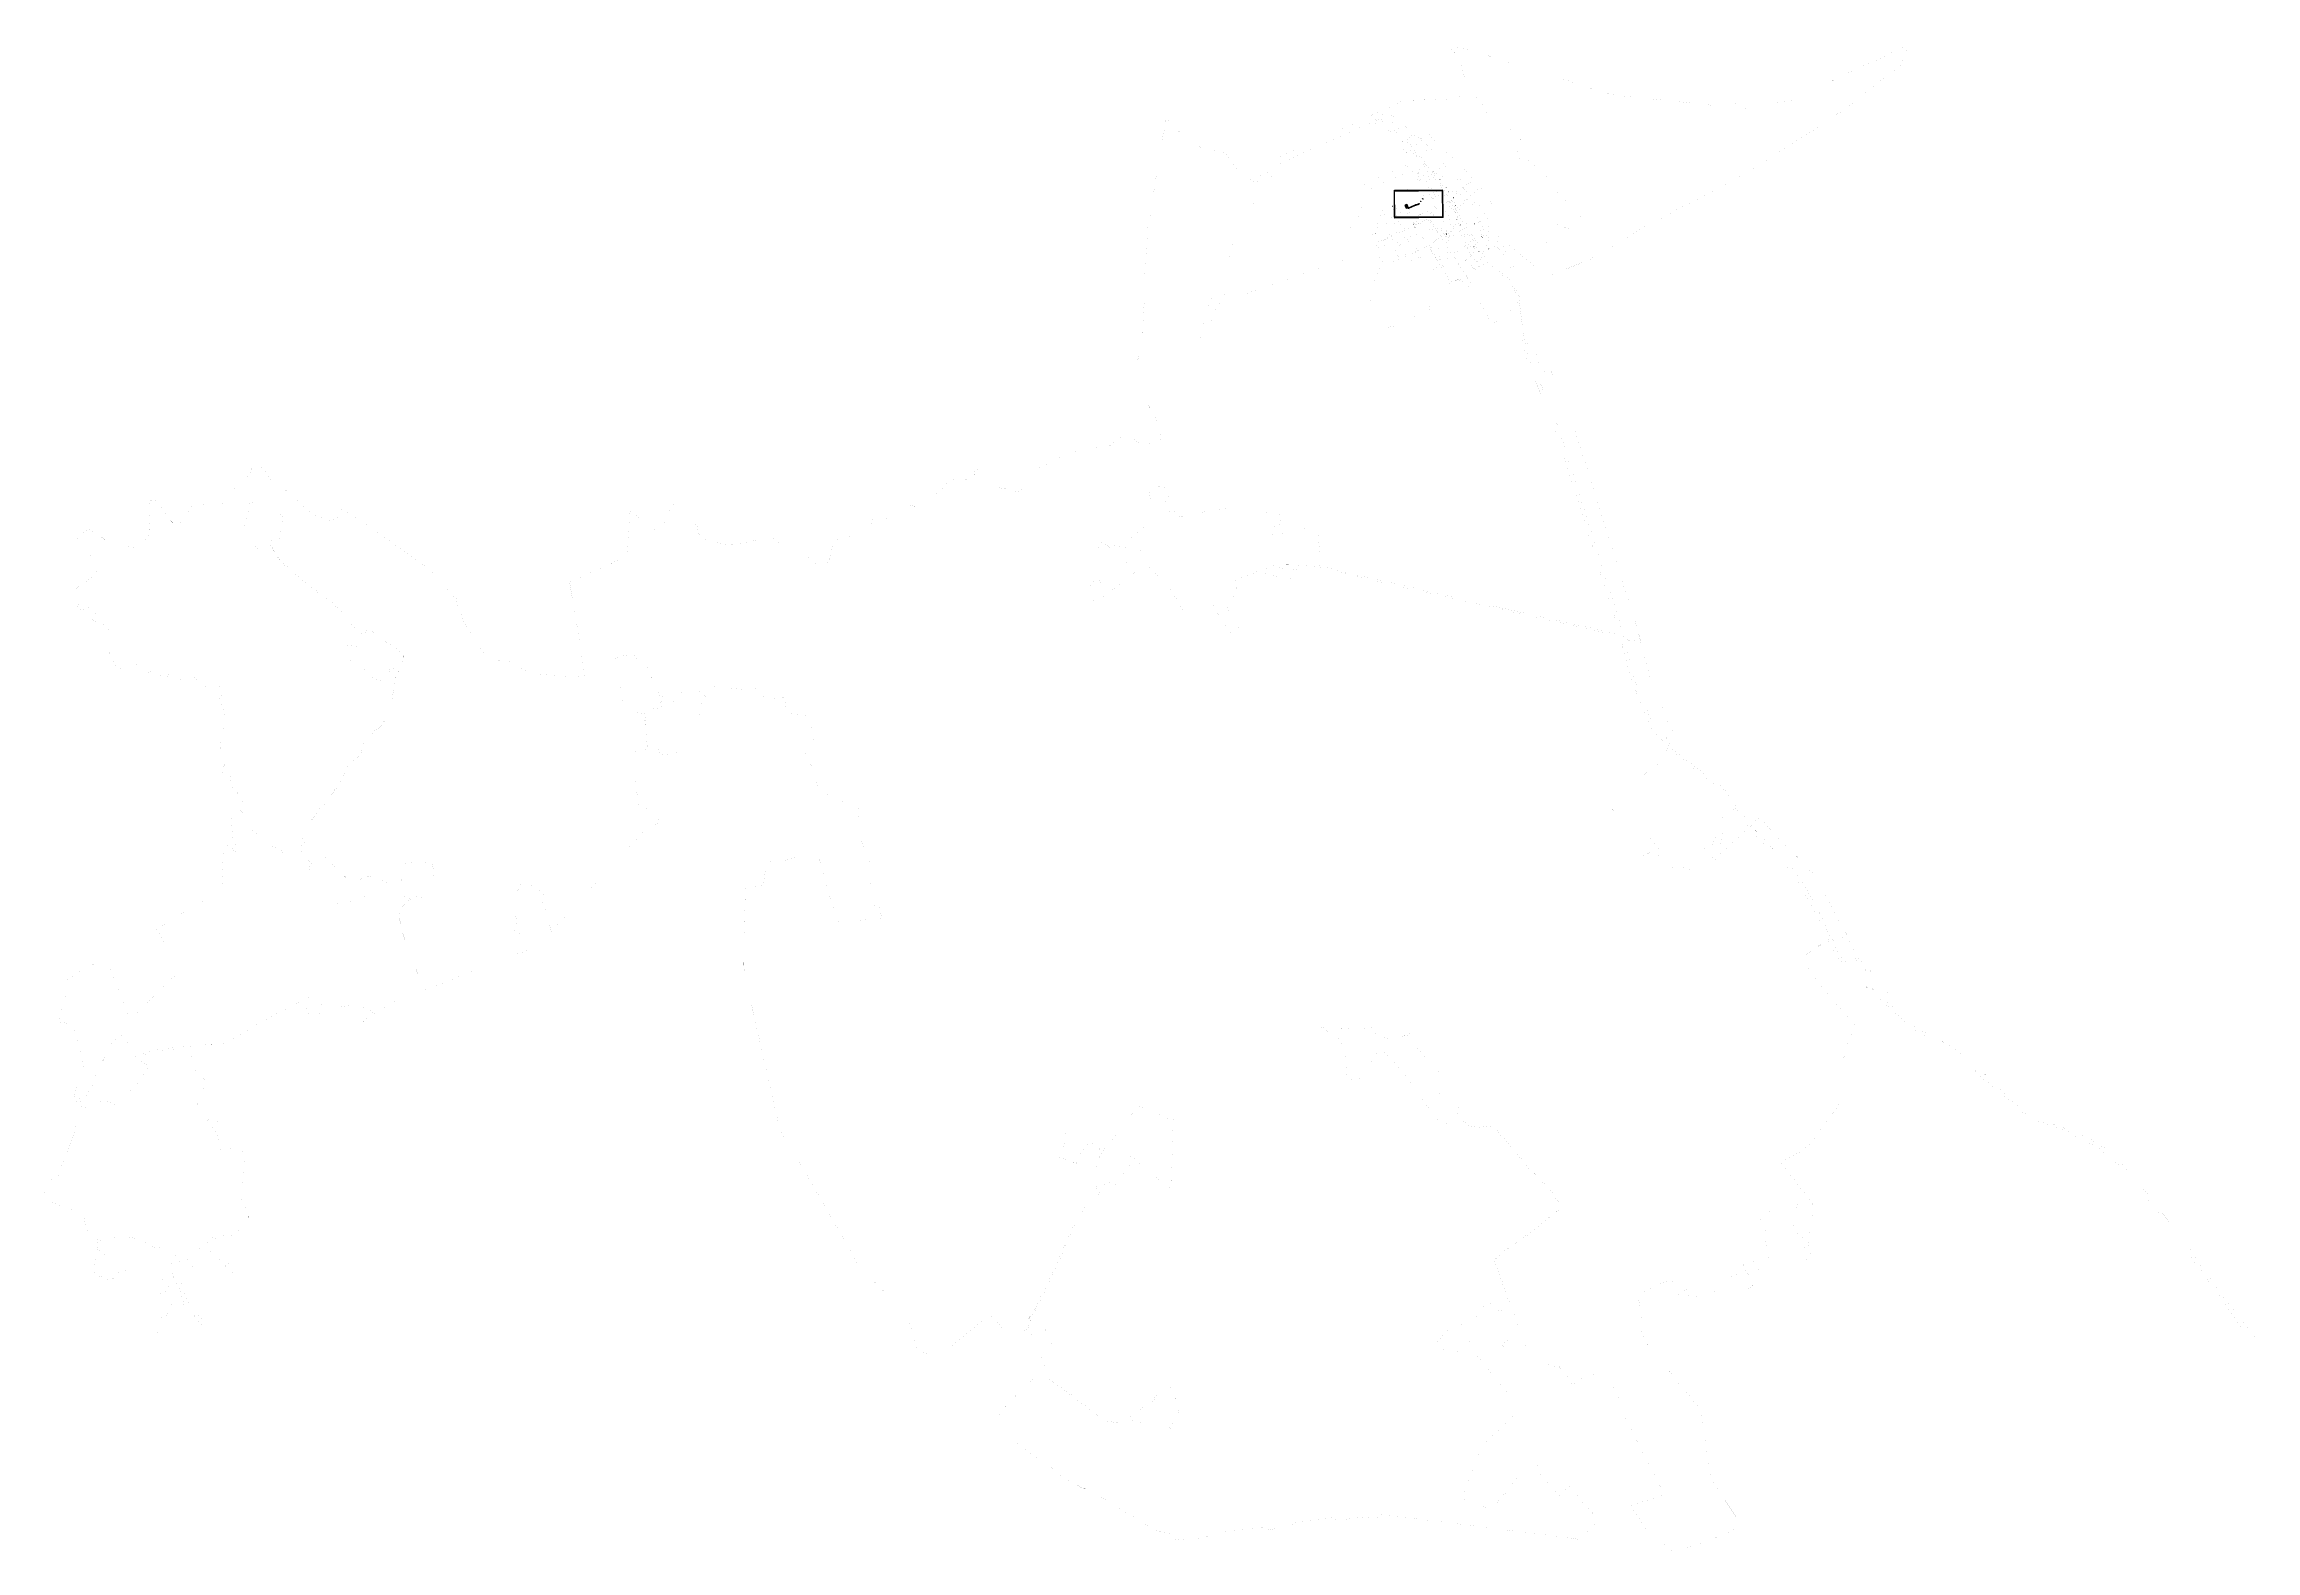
# Model space of a CAD drawing. Header units: millimetres. Extents: x 1265826 to 1360210, y 383897 to 506623.
# Drawn here: x 1287607 to 1319654, y 420786 to 442610 of the extents above; entities that cross this region are included whole.
import ezdxf
from ezdxf.enums import TextEntityAlignment as Align

# ---------------------------------------------------------------- set-up
doc = ezdxf.new("R2010")
doc.units = ezdxf.units.MM
for name, color, linetype in [('04.1_ЛЭП_наземная_опоры', 7, 'Continuous'), ('14', 7, 'Continuous'), ('Электрика', 7, 'Continuous')]:
    doc.layers.add(name, color=color, linetype=linetype)
doc.styles.get("Standard").update_dxf_attribs({"font": 'Arial.ttf'})
doc.styles.add('стиль1', font='Times New Roman.ttf', dxfattribs={"width": 0.9, "height": 1.25})
doc.dimstyles.new('М 1-1000', dxfattribs={"dimtxt": 1.5, "dimasz": 2.5, "dimexe": 1.25, "dimexo": 0.625, "dimtad": 1, "dimdec": 0, "dimtxsty": 'стиль1', "dimcen": 2.5, "dimse1": 1, "dimse2": 1, "dimsd1": 1, "dimsd2": 1, "dimclrt": 5, "dimaunit": 1, "dimadec": 3, "dimazin": 0, "dimtfac": 1, "dimtdec": 0, "dimtmove": 0, "dimatfit": 3, "dimfxl": 1.25, "dimtfill": 2, "dimtfillclr": 7, "dimarcsym": 0})
picture_1 = doc.add_image_def('image6.png', size_in_pixel=(1920, 1080))
picture_2 = doc.add_image_def('image7.png', size_in_pixel=(1920, 1080))

# ---------------------------------------------------------------- blocks, each defined once
blk = doc.blocks.new('*U72')
at = {"true_color": 0xffffff}
h = blk.add_hatch(color=7, dxfattribs=at)
h.dxf.hatch_style = 1
h.paths.add_polyline_path([(0, 0), (0, 0), (0, 0), (0, 0)])
at = {"color": 0}
for points in [[(0, 0), (-2, 0), (-2, 0), (-2, 0), (-2, 0)], [(0, 0), (2, -1), (1, -1), (2, -1), (1, -1)]]:
    blk.add_lwpolyline(points, dxfattribs=at)
blk.add_lwpolyline([(0, 0), (0, 0), (0, 0), (0, 0)], close=True, dxfattribs=at)
blk.add_circle((0, 0), 0.025, dxfattribs=at)
blk = doc.blocks.new('*D124')
at = {"layer": 'Defpoints', "color": 0, "linetype": 'ByBlock', "transparency": 16777216}
for p in [(1307482, 440280), (1307482, 440280), (1307506, 440289)]:
    blk.add_point(p, dxfattribs=at)
at = {"layer": 'Электрика', "color": 5, "linetype": 'ByBlock', "lineweight": 20, "transparency": 16777216, "insert": (1307493, 440286), "char_height": 1.25, "attachment_point": 5, "rotation": 22.4557, "style": 'стиль1', "bg_fill": 1, "box_fill_scale": 1.1, "bg_fill_color": 7, "bg_fill_true_color": 16777215, "bg_fill_transparency": 0}
blk.add_mtext('25', dxfattribs=at)
blk = doc.blocks.new('*D125')
at = {"layer": 'Defpoints', "color": 0, "linetype": 'ByBlock', "transparency": 16777216}
for p in [(1307506, 440289), (1307506, 440289), (1307522, 440296)]:
    blk.add_point(p, dxfattribs=at)
at = {"layer": 'Электрика', "color": 5, "linetype": 'ByBlock', "lineweight": 20, "transparency": 16777216, "insert": (1307514, 440294), "char_height": 1.25, "attachment_point": 5, "rotation": 22.3475, "style": 'стиль1', "bg_fill": 1, "box_fill_scale": 1.1, "bg_fill_color": 7, "bg_fill_true_color": 16777215, "bg_fill_transparency": 0}
blk.add_mtext('17', dxfattribs=at)
blk = doc.blocks.new('*D126')
at = {"layer": 'Defpoints', "color": 0, "linetype": 'ByBlock', "transparency": 16777216}
for p in [(1307526, 440298), (1307526, 440296), (1307538, 440301)]:
    blk.add_point(p, dxfattribs=at)
at = {"layer": 'Электрика', "color": 5, "linetype": 'ByBlock', "lineweight": 20, "transparency": 16777216, "insert": (1307527, 440300), "char_height": 1.25, "attachment_point": 5, "rotation": 22.6578, "style": 'стиль1', "bg_fill": 1, "box_fill_scale": 1.1, "bg_fill_color": 7, "bg_fill_true_color": 16777215, "bg_fill_transparency": 0}
blk.add_mtext('13', dxfattribs=at)
blk = doc.blocks.new('*U146')
at = {"color": 0}
for points in [[(-2, 3), (-3, 3)], [(0, 0), (-2, 3)]]:
    blk.add_lwpolyline(points, dxfattribs=at)
blk.add_circle((0, 0), 0.5, dxfattribs=at)
at = {"color": 0, "lineweight": 30, "flags": 104}
blk.add_attdef('SL_NUM', text='', height=1.25, dxfattribs=at).set_placement((-2, 3), align=Align.BOTTOM_RIGHT)
blk.add_attdef('SL_NAME', text='', height=1.25, dxfattribs=at).set_placement((-2, 3), align=Align.TOP_RIGHT)
blk = doc.blocks.new('*U143')
at = {"color": 0}
for points in [[(-3, 2), (-6, 2)], [(0, 0), (-3, 2)]]:
    blk.add_lwpolyline(points, dxfattribs=at)
blk.add_circle((0, 0), 0.5, dxfattribs=at)
at = {"color": 0, "lineweight": 30, "flags": 104}
blk.add_attdef('SL_NUM', text='', height=1.25, dxfattribs=at).set_placement((-3, 3), align=Align.BOTTOM_RIGHT)
blk.add_attdef('SL_NAME', text='', height=1.25, dxfattribs=at).set_placement((-3, 2), align=Align.TOP_RIGHT)
blk = doc.blocks.new('*D131')
at = {"layer": 'Defpoints', "color": 0, "linetype": 'ByBlock', "transparency": 16777216}
for p in [(1307459, 440270), (1307459, 440270), (1307482, 440280)]:
    blk.add_point(p, dxfattribs=at)
at = {"layer": 'Электрика', "color": 5, "linetype": 'ByBlock', "lineweight": 20, "transparency": 16777216, "insert": (1307470, 440276), "char_height": 1.25, "attachment_point": 5, "rotation": 22.1108, "style": 'стиль1', "bg_fill": 1, "box_fill_scale": 1.1, "bg_fill_color": 7, "bg_fill_true_color": 16777215, "bg_fill_transparency": 0}
blk.add_mtext('25', dxfattribs=at)
blk = doc.blocks.new('*D132')
at = {"layer": 'Defpoints', "color": 0, "linetype": 'ByBlock', "transparency": 16777216}
for p in [(1307412, 440251), (1307412, 440251), (1307436, 440260)]:
    blk.add_point(p, dxfattribs=at)
at = {"layer": 'Электрика', "color": 5, "linetype": 'ByBlock', "lineweight": 20, "transparency": 16777216, "insert": (1307422, 440256), "char_height": 1.25, "attachment_point": 5, "rotation": 22.7837, "style": 'стиль1', "bg_fill": 1, "box_fill_scale": 1.1, "bg_fill_color": 7, "bg_fill_true_color": 16777215, "bg_fill_transparency": 0}
blk.add_mtext('25', dxfattribs=at)
blk = doc.blocks.new('*D133')
at = {"layer": 'Defpoints', "color": 0, "linetype": 'ByBlock', "transparency": 16777216}
for p in [(1307397, 440245), (1307397, 440245), (1307412, 440251)]:
    blk.add_point(p, dxfattribs=at)
at = {"layer": 'Электрика', "color": 5, "linetype": 'ByBlock', "lineweight": 20, "transparency": 16777216, "insert": (1307404, 440249), "char_height": 1.25, "attachment_point": 5, "rotation": 22.0577, "style": 'стиль1', "bg_fill": 1, "box_fill_scale": 1.1, "bg_fill_color": 7, "bg_fill_true_color": 16777215, "bg_fill_transparency": 0}
blk.add_mtext('16', dxfattribs=at)
blk = doc.blocks.new('*D134')
at = {"layer": 'Defpoints', "color": 0, "linetype": 'ByBlock', "transparency": 16777216}
for p in [(1307374, 440234), (1307374, 440234), (1307397, 440243)]:
    blk.add_point(p, dxfattribs=at)
at = {"layer": 'Электрика', "color": 5, "linetype": 'ByBlock', "lineweight": 20, "transparency": 16777216, "insert": (1307385, 440240), "char_height": 1.25, "attachment_point": 5, "rotation": 22.7046, "style": 'стиль1', "bg_fill": 1, "box_fill_scale": 1.1, "bg_fill_color": 7, "bg_fill_true_color": 16777215, "bg_fill_transparency": 0}
blk.add_mtext('25', dxfattribs=at)
blk = doc.blocks.new('*D137')
at = {"layer": 'Defpoints', "color": 0, "linetype": 'ByBlock', "transparency": 16777216}
for p in [(1307369, 440246), (1307369, 440246), (1307374, 440234)]:
    blk.add_point(p, dxfattribs=at)
at = {"layer": 'Электрика', "color": 5, "linetype": 'ByBlock', "lineweight": 20, "transparency": 16777216, "insert": (1307373, 440240), "char_height": 1.25, "attachment_point": 5, "rotation": 292.4886, "style": 'стиль1', "bg_fill": 1, "box_fill_scale": 1.1, "bg_fill_color": 7, "bg_fill_true_color": 16777215, "bg_fill_transparency": 0}
blk.add_mtext('12', dxfattribs=at)
blk = doc.blocks.new('Пл_Заземление')
at = {"color": 0, "lineweight": 30}
for p, q in [((0, 0), (0, -1)), ((-1, -1), (1, -1)), ((0, -2), (0, -2)), ((0, -2), (0, -2))]:
    blk.add_line(p, q, dxfattribs=at)
blk = doc.blocks.new('*U147')
at = {"color": 0, "lineweight": 30}
for p, q in [((1, 1), (0, 1)), ((0, 0), (1, 1)), ((1, 2), (1, 1)), ((1, 2), (1, 1))]:
    blk.add_line(p, q, dxfattribs=at)
blk = doc.blocks.new('*U140')
at = {"color": 0, "lineweight": 30}
for p, q in [((0, 0), (0, -1)), ((1, -1), (0, -2)), ((0, -1), (1, -1)), ((1, -2), (0, -2))]:
    blk.add_line(p, q, dxfattribs=at)
blk = doc.blocks.new('*U141')
at = {"color": 0, "lineweight": 30}
for p, q in [((0, 0), (0, -1)), ((1, -1), (0, -2)), ((0, -1), (1, -1)), ((1, -2), (0, -2))]:
    blk.add_line(p, q, dxfattribs=at)
blk = doc.blocks.new('*U145')
at = {"color": 0}
for points in [[(-4, 3), (-7, 3)], [(0, 0), (-4, 3)]]:
    blk.add_lwpolyline(points, dxfattribs=at)
blk.add_circle((0, 0), 0.5, dxfattribs=at)
at = {"color": 0, "lineweight": 30, "flags": 104}
blk.add_attdef('SL_NUM', text='', height=1.25, dxfattribs=at).set_placement((-4, 4), align=Align.BOTTOM_RIGHT)
blk.add_attdef('SL_NAME', text='', height=1.25, dxfattribs=at).set_placement((-4, 3), align=Align.TOP_RIGHT)
blk = doc.blocks.new('*U144')
at = {"true_color": 0xffffff}
h = blk.add_hatch(color=7, dxfattribs=at)
h.dxf.hatch_style = 1
h.paths.add_polyline_path([(0, 0), (0, 0), (0, 0), (0, 0)])
at = {"color": 0}
for points in [[(0, 0), (-2, 1), (-1, 1), (-2, 1), (-1, 1)], [(0, 0), (2, -1), (1, -1), (2, -1), (1, -1)]]:
    blk.add_lwpolyline(points, dxfattribs=at)
blk.add_lwpolyline([(0, 0), (0, 0), (0, 0), (0, 0)], close=True, dxfattribs=at)
blk.add_circle((0, 0), 0.025, dxfattribs=at)
blk = doc.blocks.new('*U139')
at = {"color": 0, "lineweight": 30}
for p, q in [((0, 0), (-1, -1)), ((-1, -1), (-2, -1)), ((-1, -1), (-2, -1)), ((-1, 0), (0, -1))]:
    blk.add_line(p, q, dxfattribs=at)
blk = doc.blocks.new('*D148')
at = {"layer": 'Defpoints', "color": 0, "linetype": 'ByBlock', "transparency": 16777216}
for p in [(1307436, 440260), (1307436, 440260), (1307459, 440270)]:
    blk.add_point(p, dxfattribs=at)
at = {"layer": 'Электрика', "color": 5, "linetype": 'ByBlock', "lineweight": 20, "transparency": 16777216, "insert": (1307446, 440266), "char_height": 1.25, "attachment_point": 5, "rotation": 22.5289, "style": 'стиль1', "bg_fill": 1, "box_fill_scale": 1.1, "bg_fill_color": 7, "bg_fill_true_color": 16777215, "bg_fill_transparency": 0}
blk.add_mtext('25', dxfattribs=at)

msp = doc.modelspace()

# ---------------------------------------------------------------- hatches: boundary and pattern name
at = {"layer": '14', "linetype": 'Continuous'}
for points in [[(1307725.7, 440770.6), (1307729, 440767.3), (1307729.7, 440767.9), (1307730.6, 440767.1), (1307729.9, 440766.4), (1307732.6, 440763.7), (1307739.5, 440770.5), (1307732.6, 440777.4)], [(1307825.5, 440652.1), (1307829.6, 440646.9), (1307832.1, 440643.7), (1307834, 440645.2), (1307835.4, 440643.4), (1307840, 440647.1), (1307841.5, 440648.2), (1307839.5, 440650.8), (1307838, 440649.6), (1307832, 440657.2)], [(1307869.7, 440458.9), (1307875.1, 440448.2), (1307880.4, 440450.9), (1307878.1, 440455.5), (1307880.6, 440456.7), (1307877.5, 440462.8)], [(1307915.1, 440535.4), (1307918.4, 440530.7), (1307930.6, 440539), (1307927.3, 440543.8)], [(1307957.3, 440487.6), (1307951.2, 440482.5), (1307955.7, 440477.2), (1307957.6, 440474.9), (1307959.4, 440476.4), (1307963.7, 440480), (1307965.6, 440481.6), (1307963.7, 440483.8), (1307961.9, 440482.2)], [(1308018.6, 440388.1), (1308021.8, 440384.2), (1308020.7, 440383.3), (1308024.8, 440378.4), (1308025.6, 440379), (1308027.5, 440376.7), (1308033.3, 440381.4), (1308031.4, 440383.7), (1308034.4, 440386.2), (1308030.4, 440391.2), (1308031.9, 440392.4), (1308028.7, 440396.3)], [(1308244.7, 440595.5), (1308244.9, 440595.5), (1308245.1, 440595.6), (1308245.3, 440595.8), (1308245.4, 440596), (1308245.4, 440596.2), (1308245.4, 440596.4), (1308245.3, 440596.6), (1308245.1, 440596.8), (1308244.9, 440596.8), (1308244.7, 440596.9), (1308244.5, 440596.8), (1308244.3, 440596.8), (1308244.1, 440596.6), (1308244.1, 440596.4), (1308244, 440596.2), (1308244.1, 440596), (1308244.1, 440595.8), (1308244.3, 440595.6), (1308244.5, 440595.5)], [(1308291.8, 440623.1), (1308293, 440621.5), (1308290.9, 440619.9), (1308289.7, 440621.6)], [(1307443.7, 440005.7), (1307444.2, 440004.4), (1307442.2, 440003.6), (1307443.2, 440001.4), (1307445.1, 440002.2), (1307447.5, 439996.8), (1307457.6, 440001.2), (1307453.8, 440010)], [(1308049.4, 440279.4), (1308052.9, 440273), (1308054.3, 440270.5), (1308057.1, 440265.3), (1308064.1, 440269.2), (1308061.3, 440274.3), (1308059.7, 440277.2), (1308057.2, 440275.9), (1308054, 440281.9)], [(1308071.1, 440072.1), (1308078, 440061), (1308083, 440064), (1308079.9, 440068.9), (1308082, 440070.2), (1308080.4, 440072.8), (1308078.3, 440071.5), (1308076, 440075.1)], [(1308333.1, 440015.4), (1308331.2, 440014.2), (1308330.8, 440014.8), (1308325.5, 440011.2), (1308334.2, 439998.5), (1308343.1, 440004.7), (1308340.4, 440008.5), (1308338.7, 440007.3)], [(1307460.4, 439951.8), (1307462.9, 439946.2), (1307475, 439951.7), (1307472.4, 439957.3)], [(1307912.9, 439869), (1307916.2, 439863.6), (1307918.5, 439865), (1307921.5, 439860.2), (1307918.9, 439858.6), (1307920.9, 439855.4), (1307923.5, 439857), (1307924.6, 439855.3), (1307921.9, 439853.5), (1307925.6, 439847.6), (1307936, 439854.1), (1307922.8, 439875.2)], [(1308116.2, 439991.5), (1308120.1, 439985.7), (1308125.9, 439989.6), (1308127.7, 439987), (1308133.1, 439990.6), (1308129.8, 439995.5), (1308132.7, 439997.5), (1308130.2, 440001)], [(1308316.5, 439676.9), (1308319.8, 439669.6), (1308321.8, 439670.5), (1308322.7, 439668.6), (1308330.9, 439672.4), (1308329.5, 439675.6), (1308333, 439677.2), (1308330.8, 439682), (1308327.3, 439680.4), (1308325.9, 439683.4), (1308317.7, 439679.6), (1308318.5, 439677.8)], [(1308429.9, 439827.2), (1308430.2, 439826.8), (1308428.3, 439825.5), (1308429.6, 439823.6), (1308431.5, 439824.8), (1308433.7, 439821.4), (1308435.8, 439822.7), (1308436.8, 439821.1), (1308438, 439821.9), (1308438.8, 439820.7), (1308443.8, 439824.1), (1308438.4, 439832.5)], [(1308438.9, 439815), (1308441, 439811.9), (1308438.3, 439810), (1308440.7, 439806.6), (1308443.4, 439808.5), (1308446.1, 439804.6), (1308453.4, 439809.7), (1308446.2, 439820.1)], [(1307318.4, 439536.9), (1307318.6, 439537), (1307318.8, 439537.1), (1307319, 439537.2), (1307319.1, 439537.4), (1307319.1, 439537.6), (1307319.1, 439537.9), (1307319, 439538), (1307318.8, 439538.2), (1307318.6, 439538.3), (1307318.4, 439538.3), (1307318.2, 439538.3), (1307318, 439538.2), (1307317.8, 439538), (1307317.7, 439537.9), (1307317.7, 439537.6), (1307317.7, 439537.4), (1307317.8, 439537.2), (1307318, 439537.1), (1307318.2, 439537)], [(1307333, 439536.9), (1307333.2, 439537), (1307333.4, 439537.1), (1307333.6, 439537.2), (1307333.7, 439537.4), (1307333.7, 439537.6), (1307333.7, 439537.9), (1307333.6, 439538), (1307333.4, 439538.2), (1307333.2, 439538.3), (1307333, 439538.3), (1307332.8, 439538.3), (1307332.6, 439538.2), (1307332.5, 439538), (1307332.4, 439537.9), (1307332.3, 439537.6), (1307332.4, 439537.4), (1307332.5, 439537.2), (1307332.6, 439537.1), (1307332.8, 439537)], [(1308390.4, 439613.1), (1308393.5, 439608.1), (1308394.5, 439608.7), (1308395.3, 439607.4), (1308398.7, 439601.9), (1308403.9, 439605.1), (1308400.9, 439610.1), (1308402.3, 439610.9), (1308401.1, 439612.8), (1308399.8, 439612), (1308396.7, 439617)], [(1308533.9, 439648.5), (1308536.5, 439643.8), (1308534.3, 439642.6), (1308536.7, 439638.3), (1308546.7, 439643.9), (1308541.7, 439652.9)]]:
    msp.add_hatch(color=12, dxfattribs=at).paths.add_polyline_path(points)

# ---------------------------------------------------------------- linework, layer by layer
at = {"layer": '14', "color": 12, "const_width": 0.17, "flags": 128}
for points in [[(1307199.7, 441338.7), (1307263.7, 441287.2), (1307323.2, 441239.4), (1307340, 441221), (1307436.3, 441303.4), (1307563.4, 441243.3), (1307644.1, 441320.6), (1307668.2, 441312), (1307823.3, 441135.1), (1308075.8, 440909.5), (1308170.3, 440827.1), (1308199.8, 440791.7), (1308412.5, 440539.4), (1308421.6, 440529.6), (1308548.1, 440380.5), (1308565.2, 440346.1), (1308575.6, 440310.1), (1308523.5, 440246), (1308469, 440164.8), (1308631.8, 439875.3), (1309027.3, 439540), (1309215.9, 439386), (1309249.2, 439337.6), (1309277.5, 439296.4), (1309319.7, 439222.6), (1309427.1, 439265.6), (1309462.9, 439276.2), (1309689.9, 439366.6), (1309992.2, 439487.6), (1310282.3, 439652.8), (1310428.8, 439739.5), (1310576.1, 439828.8), (1310719.4, 439919.5), (1310790.8, 439959.9), (1310863.8, 440000.1), (1311010.9, 440076.6), (1311158.8, 440156), (1311234.4, 440195.8), (1311387.8, 440276.8), (1311739.7, 440460.2), (1312082.9, 440640.3), (1312220.8, 440712.4), (1312286.1, 440750.2), (1312348.9, 440790.3), (1312458.8, 440860.7), (1312719.4, 441027.7), (1312845.9, 441109), (1312952.6, 441178.6), (1313133.1, 441294.6), (1313245.2, 441365.8), (1313268.7, 441380.9), (1313346.4, 441434.1), (1313486.8, 441527.4), (1313606.4, 441608.4), (1313719.7, 441690.1), (1313769.6, 441729.1), (1314011.3, 441916.6), (1314199.4, 442063.7), (1314468.9, 442274.1), (1314496.9, 442300.4), (1314516.9, 442336.8), (1314599.7, 442550.6), (1314619.4, 442589.4), (1314624.8, 442610.2), (1314600.3, 442595), (1314322.2, 442460.4), (1314277.6, 442437.1), (1313797.4, 442216.4), (1313734, 442188.3), (1313176.8, 441913.3), (1312982.7, 441816.2), (1312942.8, 441801.2), (1312870.6, 441795.5), (1312847.6, 441786), (1312845.2, 441785.7), (1312541.9, 441728.3), (1312317.9, 441696.8), (1312304.9, 441652.2), (1312276.8, 441654.7), (1312263.9, 441675.5), (1312260.7, 441688.3), (1312259.7, 441699.1), (1312260, 441702.2), (1312264.8, 441743.3), (1311962.1, 441751.3), (1311960.1, 441731.5), (1311956.6, 441694.4), (1311956.4, 441692.5), (1311897.8, 441702.4), (1311715.6, 441733.2), (1311647.5, 441741.9), (1310566.4, 441851.2), (1310373.1, 441874), (1310298.7, 441882.6), (1310101.8, 441946.7), (1309759.1, 442059), (1308798.3, 442354.3), (1308355.8, 442500), (1308180.8, 442552.8), (1307980, 442574), (1307985.6, 442556.7), (1308017.9, 442514.9), (1308072.2, 442462.3), (1308110.6, 442417.4), (1308141.7, 442355.2), (1308152.6, 442284), (1308154.2, 442220.8), (1308202, 442110), (1308221.9, 442052.9), (1308251.2, 441980.4), (1308071.9, 441819.3), (1307308.6, 441796.1), (1306881.1, 441600.7), (1306876.7, 441598.6), (1307199.7, 441338.7)], [(1290599, 436428.6), (1290593.9, 436415.8), (1290567.2, 436374.1), (1290535.3, 436329.4), (1290482.5, 436266.2), (1290449.7, 436236.7), (1290408.5, 436210.1), (1290375.6, 436184.3), (1290343.5, 436157.8), (1290320.4, 436129.8), (1290282.7, 436060.4), (1290242.6, 436003.2), (1290197.1, 435959.2), (1290174.8, 435941.6), (1290148.1, 435931.5), (1290104.3, 435925.7), (1290031.4, 435924.6), (1289938.9, 435931.6), (1289861.9, 435948.9), (1289814.2, 435954.5), (1289781, 435949.5), (1289741.8, 435922.9), (1289714.3, 435879.7), (1289651.8, 435783.8), (1289615.6, 435719.5), (1289587.4, 435683.2), (1289560.8, 435658.3), (1289525.8, 435646.6), (1289494.6, 435652.9), (1289437.1, 435710.7), (1289378, 435795), (1289327.3, 435866.4), (1289286.2, 435930.6), (1289263.3, 435968.6), (1289236.8, 435995.9), (1289209.2, 436017.2), (1289173.4, 436017), (1289152.1, 435997.1), (1289139.6, 435967.9), (1289131.2, 435915.8), (1289131.5, 435846.5), (1289126.5, 435774), (1289133.4, 435651.4), (1289132.3, 435576.4), (1289119.2, 435505), (1289093.8, 435458.9), (1289061.3, 435407.7), (1289028.3, 435373.5), (1289015.1, 435348.7), (1288914.3, 435323.9), (1288824.4, 435330.2), (1288769.3, 435348.3), (1288617.6, 435398.4), (1288534.7, 435453.1), (1288509.8, 435440.1), (1288475.3, 435440.9), (1288356.7, 435519.3), (1288296.9, 435554.5), (1288273.3, 435572.4), (1288244.6, 435579.1), (1288205.4, 435562.4), (1288177.3, 435542), (1288095.9, 435545.6), (1288077.5, 435525.3), (1288073.6, 435509.1), (1288081.9, 435478), (1288105.3, 435413.6), (1288125.3, 435377.6), (1288154.5, 435337.5), (1288200.3, 435283.6), (1288248.8, 435235.3), (1288301.2, 435177), (1288354.6, 435114.2), (1288376.3, 435073.8), (1288385.9, 435033.4), (1288384.4, 435004.3), (1288360.6, 434969.1), (1288315.7, 434908.5), (1288282.6, 434876.5), (1288271.3, 434871.2), (1288254.7, 434863.2), (1288238.5, 434843.4), (1288201, 434802.6), (1288171.1, 434778.3), (1288137.3, 434761.6), (1288109.3, 434755.4), (1288081.4, 434741.7), (1288043.6, 434675.4), (1288043.9, 434640.3), (1288061.6, 434608.6), (1288092.8, 434588.1), (1288110.3, 434576.5), (1288117, 434561.9), (1288121.9, 434553.2), (1288114, 434519), (1288097.8, 434488.7), (1288090, 434475.4), (1288084, 434460.4), (1288100.4, 434417.7), (1288158.7, 434425.3), (1288212.9, 434431), (1288256.8, 434457.9), (1288287.5, 434443.2), (1288302, 434427.2), (1288308.3, 434424.2), (1288344.5, 434395.4), (1288349.6, 434374.6), (1288344.8, 434358.7), (1288339.4, 434353.2), (1288324.9, 434341.2), (1288320, 434337.9), (1288298.6, 434315.7), (1288294.3, 434299.8), (1288303.8, 434278.5), (1288332.9, 434259.5), (1288432.2, 434219.7), (1288526.3, 434190.5), (1288546.6, 434178.6), (1288550, 434158.9), (1288539.4, 434118.4), (1288535.2, 434091.9), (1288537.1, 433977.4), (1288510.6, 433932.4), (1288502.6, 433907.7), (1288507.2, 433869.1), (1288523.9, 433835.3), (1288541, 433813.5), (1288548.8, 433791.2), (1288544.6, 433762.6), (1288545.4, 433739.7), (1288558.6, 433713.7), (1288586.2, 433685.4), (1288612.6, 433662.6), (1288617.6, 433651.7), (1288624.9, 433622.8), (1288649.7, 433602.1), (1288660.6, 433580), (1288684.1, 433577.4), (1288716.6, 433556.3), (1288741.9, 433529.1), (1288775.9, 433517.9), (1288811.5, 433516.5), (1288837.2, 433526.5), (1288853.3, 433567.7), (1288856.8, 433612.6), (1288874.7, 433641.2), (1288896.5, 433644.7), (1288942, 433632.4), (1288967.8, 433622.7), (1289005.8, 433605.1), (1289009.6, 433577.6), (1288989.5, 433557.1), (1288972.8, 433545.1), (1288964.6, 433528.3), (1288969.5, 433517.2), (1288994.7, 433504.2), (1289064.8, 433499.8), (1289114, 433508.9), (1289186.4, 433552), (1289203.2, 433549.3), (1289225.5, 433533.3), (1289265.6, 433510.6), (1289303.1, 433462.1), (1289314.3, 433435.4), (1289343.5, 433408.8), (1289358, 433406), (1289375.2, 433410.3), (1289390.8, 433433.7), (1289403.7, 433465), (1289418.4, 433482.4), (1289437.9, 433490), (1289456.6, 433487.8), (1289526.7, 433455.6), (1289572.7, 433422.4), (1289587.3, 433406.2), (1289595.1, 433383.5), (1289595.2, 433360.7), (1289639.3, 433375.4), (1289692, 433416.1), (1289722.6, 433442), (1289738.5, 433446.3), (1289775.9, 433433.9), (1289831.4, 433402.3), (1289862.4, 433373.9), (1289899.8, 433358.2), (1289944.4, 433361.7), (1289953, 433354.3), (1289951, 433335.1), (1289942.6, 433317), (1289950.1, 433309.6), (1290005.2, 433331.3), (1290068.9, 433351.9), (1290114.7, 433344.8), (1290147.8, 433328), (1290156.4, 433277.8), (1290157.7, 433244.8), (1290179.3, 433193.9), (1290181.6, 433172.6), (1290161.6, 433149.1), (1290146.8, 433131.9), (1290156.5, 433117.1), (1290194, 433079.1), (1290183.5, 433049.2), (1290172.1, 433017.2), (1290172.2, 432993.8), (1290203.2, 432977), (1290210.8, 432956.8), (1290202.5, 432929.1), (1290220.9, 432884.5), (1290216.8, 432850.3), (1290201.2, 432806.6), (1290211.1, 432755.5), (1290218.8, 432724.7), (1290188.2, 432689.4), (1290173.4, 432672.3), (1290168.5, 432614.8), (1290173.3, 432549.9), (1290166.2, 432502), (1290158, 432449.8), (1290156.1, 432418.5), (1290158.9, 432315.3), (1290177.1, 432301.6), (1290200.6, 432283.7), (1290207.2, 432261.4), (1290200, 432223.1), (1290218.3, 432196.6), (1290224.8, 432173.2), (1290212.2, 432154), (1290199.7, 432124.1), (1290196.7, 432083.6), (1290194.8, 432054.9), (1290206.8, 432019.9), (1290277.9, 432043.8), (1290297.1, 432011.5), (1290305.8, 431992.4), (1290318.2, 431886), (1290336.6, 431844.7), (1290390.2, 431784.4), (1290477.1, 431655.5), (1290449.4, 431509.5), (1290841.1, 431247.1), (1290966.6, 431060.1), (1291062.5, 430891.6), (1290828.4, 431058.1), (1290653.4, 431200.9), (1290320.2, 431395.4), (1290334.5, 431125), (1290408.5, 430935.8), (1290368.3, 430912.1), (1290280.5, 431021.2), (1290180.9, 430845.1), (1290196.7, 430512.2), (1290192, 430368.2), (1290058.8, 430013.5), (1289999.2, 430251.3), (1289853.1, 430160.8), (1289768, 430113.9), (1289237, 429793.6), (1289363.6, 429576.5), (1289567.3, 429170.7), (1289483.5, 429095.9), (1289305.7, 428938.6), (1289224.1, 428848.6), (1289159.6, 428785.4), (1289055.9, 428661.5), (1289000.2, 428603.3), (1288906.6, 428564.1), (1288817, 428560.6), (1288583.8, 429151.3), (1288490, 429372), (1288381.1, 429308.5), (1288321.5, 429281.9), (1288131.4, 429185.5), (1288022.4, 429110.7), (1287929.9, 429058.7), (1287938.7, 428972.5), (1287938.1, 428906), (1287814.9, 428447.6), (1287896.9, 428436.3), (1288043.9, 428347.6), (1288182, 427812.6), (1288173.8, 427770.8), (1288105.2, 427561.1), (1288064.9, 427454.2), (1288037.5, 427382.8), (1288131.3, 427139.5), (1288031.2, 426820), (1287980.9, 426686), (1287893, 426452.3), (1287804.3, 426210.2), (1287788.6, 426197.8), (1287686.2, 426143.4), (1287606.9, 426080.1), (1287613.9, 425879.4), (1287635.7, 425861.7), (1287656.4, 425836.8), (1287675.2, 425829.8), (1287709.1, 425830), (1287738.7, 425824.2), (1287783.9, 425803.4), (1288034.1, 425715.5), (1288106.1, 425680.1), (1288163.5, 425639.9), (1288185.5, 425599.6), (1288192.8, 425541), (1288208.7, 425489.7), (1288261.1, 425366.4), (1288279.5, 425339.6), (1288364.9, 425327.4), (1288375.9, 425310.3), (1288384.4, 425251.7), (1288378.3, 425168.7), (1288357.6, 425060.1), (1288349, 424994.2), (1288322.2, 424906.3), (1288284.1, 424885.1), (1288276.5, 424857), (1288290.2, 424833.2), (1288309.3, 424827.2), (1288334.2, 424824.9), (1288352.5, 424801.6), (1288363.4, 424773.9), (1288378.1, 424763.3), (1288396.7, 424760.9), (1288434.6, 424757.3), (1288482.7, 424737.8), (1288536.2, 424705.4), (1288561.1, 424689), (1288564.2, 424697.9), (1288581.4, 424711.1), (1288608.3, 424731), (1288625.5, 424761.1), (1288646, 424791.2), (1288675.5, 424812.2), (1288703, 424813.9), (1288731.5, 424806.8), (1288747.3, 424819.5), (1288765.1, 424837.5), (1288769.8, 424850), (1288778.4, 424857.8), (1288788.6, 424845.8), (1288793.2, 424819.8), (1288808.7, 424807.4), (1288846.3, 424810.6), (1288858.7, 424822.2), (1288849.9, 424844.8), (1288821.3, 424866.3), (1288800.1, 424866.2), (1288786.5, 424881), (1288748.7, 424894.3), (1288695.7, 424925.6), (1288675.5, 424949.7), (1288667.8, 424989.7), (1288677, 425043.1), (1288654.7, 425063), (1288605, 425092.1), (1288551.3, 425089.2), (1288501.7, 425086.7), (1288442.8, 425076.2), (1288411, 425098.1), (1288412.8, 425142.4), (1288419.8, 425196.2), (1288419.4, 425260.5), (1288412.5, 425332.1), (1288419.7, 425360.6), (1288432, 425366.8), (1288474.7, 425363.9), (1288543.8, 425349.1), (1288626.5, 425323.9), (1288699.2, 425321.8), (1288813.9, 425333.2), (1288899.1, 425322.7), (1288985.7, 425289.1), (1289078.6, 425245.1), (1289152.6, 425203.5), (1289182.4, 425184.9), (1289238.6, 425183.6), (1289275.5, 425173.8), (1289321.6, 425144.1), (1289352.9, 425134.3), (1289404.7, 425134.7), (1289453.6, 425114.2), (1289494.4, 425085.7), (1289504.8, 425057), (1289493.2, 425018), (1289459.8, 424958.5), (1289404.2, 424872.9), (1289391.4, 424829.6), (1289367.5, 424755.8), (1289341.5, 424725.4), (1289299.3, 424687.5), (1289266.2, 424647), (1289231.5, 424585.4), (1289220.3, 424558.3), (1289236, 424539.6), (1289258.1, 424534.1), (1289277, 424518.7), (1289314.8, 424478.5), (1289337.1, 424441.8), (1289357, 424407.7), (1289358.8, 424377.4), (1289364.7, 424357), (1289387.7, 424340), (1289414, 424317.3), (1289419.1, 424292), (1289407.8, 424272.3), (1289396.5, 424254.2), (1289392.7, 424219.4), (1289376.6, 424184.1), (1289355.4, 424168.4), (1289313, 424162.4), (1289287.6, 424179.4), (1289230.4, 424171.6), (1289204.3, 424172.2), (1289178.1, 424162.3), (1289193.9, 424124.1), (1289230, 423998.6), (1289270.9, 423885), (1289282.6, 423884.6), (1289318.3, 423912.2), (1289342.9, 423950.9), (1289342.2, 423976.7), (1289330.4, 423997.9), (1289310.5, 424018.6), (1289317.5, 424029.2), (1289366.8, 424076.7), (1289401.9, 424115.7), (1289414.8, 424149.8), (1289421.1, 424196.5), (1289450.1, 424247.4), (1289459.9, 424282.1), (1289457.7, 424311.5), (1289448.3, 424344.9), (1289414.4, 424408), (1289385.7, 424457), (1289365.6, 424516.3), (1289367.4, 424538.6), (1289378.9, 424563.1), (1289412.4, 424623.1), (1289429.3, 424669.6), (1289428, 424779.1), (1289439.5, 424802.3), (1289456.1, 424808), (1289461.3, 424796.8), (1289467.1, 424791.1), (1289483.2, 424751.6), (1289496.5, 424700.6), (1289508.9, 424681.3), (1289521.2, 424665.6), (1289539.4, 424643.4), (1289546, 424618.3), (1289550.5, 424590.9), (1289565.7, 424583.1), (1289577.4, 424560.9), (1289587, 424516.9), (1289593.2, 424447.2), (1289603.5, 424415.6), (1289620.2, 424397), (1289623.3, 424359.6), (1289651.5, 424341.1), (1289673.2, 424318.3), (1289685, 424283.8), (1289701.7, 424263.8), (1289747, 424227.8), (1289805.7, 424167.8), (1289826.1, 424126.2), (1289884.3, 424031), (1289892.7, 424068.4), (1289908.2, 424104.5), (1289904.5, 424133.3), (1289885.7, 424157.3), (1289848.8, 424196.6), (1289819.7, 424243.9), (1289789.9, 424282.5), (1289750.9, 424306.7), (1289724.1, 424340.3), (1289679, 424420), (1289645.3, 424513.3), (1289630.4, 424583.7), (1289581.8, 424675.6), (1289544.6, 424742.2), (1289506.7, 424818.1), (1289504.9, 424864.8), (1289518.6, 424904.3), (1289532.2, 424932.7), (1289558.6, 424962.5), (1289578.4, 424984.5), (1289595.1, 425012.6), (1289620.8, 425031.7), (1289648.7, 425031.9), (1289669.8, 425012.1), (1289730.8, 424928.1), (1289752.8, 424906.3), (1289770.9, 424889.5), (1289781.9, 424881.6), (1289794.8, 424890.6), (1289787.7, 424909.5), (1289782.6, 424925.4), (1289793.4, 424947.4), (1289808.2, 424963.5), (1289834.1, 424966.7), (1289848, 424977.7), (1289849.8, 424999.7), (1289845.6, 425029.5), (1289828.3, 425083.8), (1289809.1, 425130.5), (1289834.7, 425160.5), (1289887.3, 425188.8), (1289911.2, 425189), (1289954.1, 425175.4), (1289998.7, 425156.1), (1290024.9, 425115.5), (1290040.1, 425076.7), (1290066.1, 425066.9), (1290091.1, 425056.1), (1290118.2, 425027.4), (1290179.3, 424971.1), (1290233.5, 424913.7), (1290342.9, 424809.7), (1290400.3, 424753.8), (1290411.8, 424773.3), (1290396.7, 424796.5), (1290360.8, 424840.9), (1290319.8, 424881.4), (1290293.3, 424915.3), (1290293.2, 424931), (1290282.1, 424943.9), (1290267.1, 424954.8), (1290237.1, 424975.5), (1290203, 424998.1), (1290192, 425014), (1290161.8, 425061.3), (1290135.8, 425085), (1290098.7, 425106.7), (1290071.8, 425118.5), (1290052.7, 425143.2), (1290034.5, 425183), (1290017.4, 425201.8), (1290001.5, 425212.4), (1289976.5, 425234.1), (1289964.3, 425265.9), (1289971.1, 425291.9), (1289988.8, 425313.9), (1290014.7, 425321.1), (1290049.3, 425319.2), (1290092.2, 425307.6), (1290119.1, 425306.8), (1290135, 425313.9), (1290159.8, 425325), (1290192.7, 425317.3), (1290208.6, 425322.4), (1290208.5, 425341.3), (1290210.3, 425373.2), (1290222, 425396.2), (1290250.8, 425411.3), (1290273.8, 425403.5), (1290339.9, 425345.2), (1290387.9, 425315.7), (1290403.9, 425317.8), (1290399.7, 425337.7), (1290389.6, 425361.5), (1290385.5, 425385.4), (1290387.3, 425404.3), (1290398.1, 425423.3), (1290565.4, 425444), (1290567.2, 425664.4), (1290562.3, 425692.9), (1290509.3, 425778.6), (1290471.9, 425859.7), (1290463.6, 425939.2), (1290488.6, 426160.1), (1290524.6, 426533.1), (1290511.6, 426548.7), (1290492.1, 426568.1), (1290458.4, 426577.2), (1290388.4, 426585), (1290341.7, 426601.8), (1290235.4, 426620), (1290201.7, 426623.9), (1290178.4, 426614.8), (1290149.8, 426596.7), (1290165.4, 426631.7), (1290178.4, 426675.8), (1290136.9, 426743.2), (1290140.8, 426765.2), (1290051.3, 426906.6), (1290047.4, 426940.3), (1290123.9, 427005.1), (1290087.6, 427110.1), (1290077.2, 427093.3), (1290072, 427060.8), (1290002, 427046.6), (1289935.9, 426993.4), (1289837.4, 427241.1), (1289797.2, 427324.1), (1289797.2, 427339.6), (1289784.2, 427363), (1289773.8, 427401.9), (1289784.2, 427426.5), (1289819.2, 427447.2), (1289864.6, 427462.8), (1289943.7, 427486.6), (1290011.1, 427534.1), (1289810.5, 427728.4), (1289693.3, 428071.5), (1289545, 428057.7), (1289242.5, 428031.8), (1289185.6, 428020.6), (1289035.6, 427963.7), (1288955.5, 427934.4), (1288972.6, 427915.1), (1288995.5, 427892.2), (1289107.6, 427812.2), (1289106.3, 427791.5), (1289068.7, 427724.1), (1288941.7, 427529.6), (1288915.7, 427508.8), (1288897.6, 427485.5), (1288871.6, 427459.5), (1288814.6, 427398.6), (1288801.6, 427379.2), (1288786.1, 427366.2), (1288694.3, 427259.1), (1288665, 427233.2), (1288646, 427231.5), (1288618.5, 427257.4), (1288580.5, 427279.8), (1288544.3, 427293.6), (1288506.4, 427302.2), (1288470.2, 427298.7), (1288401.2, 427291.8), (1288370.2, 427288.4), (1288342.6, 427279.8), (1288306.3, 427276.7), (1288266.1, 427258.6), (1288219.5, 427227.5), (1288184.4, 427191.1), (1288178, 427180.8), (1288152, 427209.3), (1288131.3, 427280.6), (1288107.9, 427337.3), (1288148.1, 427351.9), (1288179.3, 427370.1), (1288223.3, 427383), (1288231.1, 427411.6), (1288246.1, 427439.3), (1288264.7, 427494.3), (1288271.2, 427535.8), (1288275.9, 427545.1), (1288302, 427505), (1288316.9, 427539.5), (1288308.5, 427577.7), (1288329, 427633.6), (1288350.4, 427648.5), (1288359.7, 427687.6), (1288379.3, 427706.7), (1288381.2, 427741.2), (1288411, 427792.4), (1288420.3, 427786.8), (1288435.2, 427805.5), (1288436.7, 427811.7), (1288437.7, 427818.5), (1288438.9, 427827.8), (1288437.1, 427846.5), (1288464.5, 427900.4), (1288467.8, 427907), (1288487.4, 427935.4), (1288522.8, 428015.6), (1288517.2, 428033.3), (1288533, 428046.3), (1288546.1, 428082.6), (1288546.2, 428113), (1288552.7, 428123.4), (1288566.9, 428128.6), (1288599.4, 428146.7), (1288618.8, 428171.4), (1288705.7, 428240.1), (1288734.2, 428247.9), (1288775.7, 428254.4), (1288791.3, 428237.5), (1288795.6, 428224.4), (1288812.3, 428172.5), (1288853.5, 428044.3), (1288861.4, 428031.4), (1288880.7, 428000.2), (1288924.8, 427958.7), (1288937.8, 427948.4), (1289025.3, 427980.1), (1289180.4, 428040.4), (1289242.5, 428052.5), (1289544.2, 428078.3), (1289690.7, 428092.1), (1289868.3, 428109.4), (1289997.5, 428119.7), (1290109.6, 428121.4), (1290187.7, 428122.8), (1290486, 428287), (1290743.8, 428438), (1290986.6, 428574.4), (1291085.3, 428617.4), (1291209.4, 428686.8), (1291444.1, 428820.3), (1291384.7, 428532), (1291397.6, 428537.1), (1291458.1, 428581.8), (1291500.9, 428597.3), (1291595.6, 428574), (1291637, 428592.1), (1291633.2, 428623.3), (1291621.5, 428689.4), (1291630.6, 428701.1), (1291638.3, 428703.6), (1291753.7, 428689.4), (1291761.5, 428695.9), (1291779.7, 428712.7), (1291796.5, 428714), (1291840.6, 428692), (1291867.8, 428685.5), (1291917.1, 428669.9), (1291975.5, 428663.4), (1291985.8, 428663.4), (1292004, 428680.3), (1292028.6, 428714), (1292084.4, 428725.7), (1292112.9, 428734.8), (1292124.6, 428729.6), (1292142.7, 428699.8), (1292181.6, 428673.8), (1292230.9, 428667.3), (1292255.5, 428629.7), (1292303.5, 428620.7), (1292368.3, 428612.9), (1292381.3, 428592.1), (1292310, 428545.5), (1292230.9, 428522.1), (1292216.6, 428514.3), (1292214, 428497.5), (1292249.6, 428425.1), (1292249.7, 428458.9), (1292260.4, 428495), (1292399.8, 428575.4), (1292689, 428739.3), (1293046.9, 428882.3), (1293076.8, 428893.8), (1293044.8, 428995.4), (1292851.5, 429578.2), (1292560.2, 430456.4), (1292566.2, 430462.4), (1292439.7, 430512), (1292388.5, 430555.4), (1292352.6, 430562.4), (1292219, 430524.6), (1292051.8, 430458), (1292169.6, 430352.3), (1292205.6, 430319.9), (1292243.4, 430269.7), (1292236.1, 430260.7), (1292197.6, 430187.2), (1292158, 430151.8), (1292155.5, 430153.1), (1292144.3, 430139.6), (1292115.5, 430133.8), (1292085.9, 430144.8), (1291988.7, 430234.3), (1291922.6, 430233), (1291918.4, 430236.8), (1291902.7, 430220), (1291880.1, 430189.8), (1291830.8, 430143), (1291811.3, 430133.9), (1291789.4, 430136.8), (1291755, 430164.3), (1291723.1, 430190.1), (1291763.5, 430252.4), (1291769.1, 430292.5), (1291764.7, 430318.7), (1291755.3, 430360), (1291730.7, 430389.9), (1291694.4, 430441.7), (1291663.2, 430493.6), (1291630.8, 430549.4), (1291586.7, 430585.7), (1291541.4, 430609), (1291507.6, 430625.9), (1291464.9, 430650.5), (1291442.8, 430673.8), (1291446.7, 430684.2), (1291495.5, 430738.1), (1291453.6, 430773), (1291428.5, 430787.4), (1291390.7, 430810.9), (1291354.8, 430843.6), (1291340, 430862.8), (1291337.2, 430869.5), (1291331.9, 430881.4), (1291328.4, 430890.8), (1291333.3, 430954.9), (1291343.6, 431039.1), (1291367, 431172.7), (1291379.3, 431219.7), (1291409.2, 431268.3), (1291517.5, 431421.1), (1291602.7, 431542), (1291659.6, 431598.9), (1291703.7, 431657.5), (1291781.9, 431765.3), (1291809.5, 431799.5), (1291854.4, 431852.3), (1291934.5, 431992.6), (1291962.8, 432066.5), (1292018.6, 432177.3), (1292051.2, 432218.9), (1292092.6, 432244.9), (1292120.1, 432261.7), (1292165.5, 432301.2), (1292193.8, 432352.1), (1292200.7, 432393.7), (1292212.7, 432453.7), (1292230.3, 432483.6), (1292252.2, 432527.7), (1292317, 432598.5), (1292375.4, 432647.2), (1292481.1, 432728.2), (1292514.6, 432774.6), (1292570.9, 432878.7), (1292620.8, 433027.3), (1292665, 433213.6), (1292678.2, 433348.1), (1292674.1, 433392.9), (1292766.7, 433589.4), (1292706.7, 433587.1), (1292678.2, 433576.7), (1292641.9, 433559.9), (1292608.6, 433545.1), (1292614.8, 433529.3), (1292615.1, 433526.7), (1292611.4, 433524.5), (1292604.3, 433530.1), (1292553.7, 433501.5), (1292525.2, 433469.1), (1292492.8, 433426.3), (1292474.6, 433397.8), (1292463, 433384.8), (1292443.5, 433386.1), (1292408.5, 433414.7), (1292369.6, 433440.6), (1292338.5, 433467.8), (1292315.2, 433493.7), (1292299.6, 433511.9), (1292280.2, 433526.2), (1292141.4, 433624.7), (1292061, 433672.7), (1292018.2, 433693.4), (1291976.8, 433706.4), (1291945.6, 433719.4), (1291928.8, 433733.6), (1291919.7, 433749.2), (1291915.8, 433769.9), (1291924.9, 433812.7), (1291941.7, 433843.8), (1291956, 433874.9), (1291978, 433890.5), (1292020.8, 433899.6), (1292116.8, 433887.9), (1292167.4, 433877.5), (1292185.6, 433876.5), (1292220.5, 433928.1), (1292227, 433939.8), (1292230.9, 433939.8), (1292175.1, 433994.2), (1292133.6, 434068.1), (1292173.8, 434068.1), (1292263.3, 434088.9), (1292303.5, 434107), (1292304.7, 434108.5), (1292259.8, 434117.1), (1292123.9, 434139.3), (1292082.1, 434164.5), (1292062.4, 434194.2), (1292047.1, 434246.4), (1291964.1, 434336.6), (1291774.8, 434515.3), (1291635.3, 434618.6), (1291377.9, 434822.2), (1291295.2, 434893.7), (1291037.3, 435111.4), (1290977.3, 435195.8), (1290952.4, 435237.5), (1290927.5, 435279.1), (1290858.2, 435401.1), (1290847.7, 435420.2), (1290829.5, 435381.8), (1290781.5, 435287.1), (1290767.3, 435288.4), (1290734.9, 435296.2), (1290705, 435300.1), (1290676.5, 435301.4), (1290654.5, 435307.9), (1290640.2, 435315.7), (1290640.2, 435323.5), (1290655.8, 435332.5), (1290680.4, 435339), (1290688.2, 435366.2), (1290696, 435451.8), (1290703.2, 435480.5), (1290685.5, 435487.1), (1290644.8, 435505.2), (1290637.8, 435511), (1290636.8, 435514.5), (1290496.3, 435556.8), (1290589.7, 435967.9), (1290601.3, 435971.8), (1290624.7, 435973), (1290639.1, 435969.6), (1290668.5, 435965.9), (1290699.4, 435955.1), (1290716.7, 435951), (1290733.8, 435941), (1290747.8, 435927.7), (1290845.8, 435897.9), (1290874.9, 435892.7), (1290907.3, 435892.7), (1290947.5, 435891.4), (1290976, 435887.5), (1290983.8, 435881), (1291004.6, 435855.1), (1291018.8, 435829.1), (1291029.2, 435808.4), (1291040.9, 435798), (1291064.2, 435774.7), (1291070.7, 435743.6), (1291062.9, 435680), (1291062.9, 435659.3), (1291062.9, 435645), (1291053.8, 435623), (1291038.3, 435572.4), (1291024, 435495.9), (1291017.5, 435458.3), (1291013.1, 435448.6), (1291011, 435444), (1290998.1, 435437.6), (1290963.1, 435438.8), (1290925.5, 435433.7), (1290890.5, 435416.8), (1290876.2, 435394.8), (1290870.3, 435393.3), (1290933.3, 435282.4), (1290982.9, 435199.5), (1291042.3, 435115.9), (1291297.8, 434899.4), (1291381.2, 434827), (1291638.6, 434624.1), (1291777.4, 434520.1), (1291968.4, 434341.7), (1292052.9, 434248.1), (1292069, 434195.3), (1292085.7, 434168.9), (1292124.7, 434143.9), (1292265.3, 434120.5), (1292346.9, 434106.2), (1292408.7, 434065.3), (1292454, 434021.2), (1292579.1, 433938.8), (1292640.6, 433899.8), (1292794.7, 433788.2), (1292812.8, 433760.9), (1292813.1, 433718.7), (1292799.9, 433645.3), (1292773.7, 433589.7), (1292682.4, 433395.5), (1292680.3, 433391.6), (1292684.2, 433365.8), (1292684.3, 433331.9), (1292671.7, 433212.9), (1292626.8, 433025.6), (1292576.6, 432876.2), (1292519.8, 432771.2), (1292485.7, 432722.9), (1292379.4, 432643.5), (1292312, 432586.6), (1292255.5, 432524), (1292236.5, 432484.9), (1292216.5, 432451.4), (1292207.2, 432393.8), (1292198.1, 432347.6), (1292169.9, 432299.3), (1292123.1, 432257.5), (1292093.8, 432240.1), (1292053.2, 432213.5), (1292021.5, 432174.1), (1291968.4, 432063.9), (1291941.2, 431994.2), (1291858.7, 431848.8), (1291814.3, 431795.5), (1291787.8, 431763.7), (1291709.6, 431652.6), (1291662.3, 431594.6), (1291608.5, 431539.7), (1291522.6, 431417.5), (1291414.8, 431266.7), (1291383.7, 431216.8), (1291373.1, 431171.6), (1291361.1, 431104.3), (1291375.4, 431057.6), (1291387.1, 431033), (1291418.2, 431009.6), (1291480, 430988.6), (1291519.3, 430973.3), (1291563.4, 430957.8), (1291591.9, 430934.4), (1291645.1, 430883.9), (1291654.2, 430860.5), (1291671, 430839.8), (1291754, 430764.6), (1291800.7, 430715.3), (1291851.9, 430666.4), (1292052.8, 430462.7), (1292217.7, 430528.4), (1292352.6, 430566.4), (1292390.7, 430558.4), (1292444.3, 430514.5), (1292569.4, 430465.4), (1292575.4, 430470.4), (1292740.2, 429975.9), (1292771.1, 430049.9), (1292798.6, 430112.5), (1292824.5, 430151.1), (1292872.7, 430195.3), (1292912.9, 430231.2), (1292908.9, 430233.8), (1292808.1, 430269.3), (1292791.3, 430321.2), (1292782.2, 430434), (1292787.1, 430629.2), (1292787.4, 430641.4), (1292800.4, 430689.4), (1292835.4, 430736.1), (1292852.2, 430749), (1292882, 430756.8), (1292950.8, 430764.6), (1293033.7, 430764.6), (1293089.5, 430760.7), (1293173.8, 430752.9), (1293206.2, 430752.9), (1293221.8, 430750.3), (1293228.2, 430745.1), (1293230.8, 430734.8), (1293243.8, 430669.9), (1293250.3, 430607.7), (1293246.9, 430563.5), (1293241.6, 430521), (1293236, 430492.3), (1293225.6, 430387.3), (1293226.9, 430348.8), (1293219.2, 430283.1), (1293204.9, 430234.3), (1293190.6, 430204.5), (1293125.8, 430222.6), (1293066.2, 430251.1), (1293011.7, 430265.4), (1292981.9, 430258.9), (1292923.5, 430229.1), (1292890.8, 430201.9), (1292832.3, 430148.1), (1292804.9, 430108.3), (1292743.8, 429964.8), (1292870.2, 429583.6), (1293062.9, 429001.4), (1293094.8, 428900.7), (1293097.7, 428901.8), (1293675.8, 429126), (1293860.1, 429203.8), (1293884.3, 429213.8), (1294457.3, 429428.8), (1294715.9, 429528.2), (1294554, 429710.5), (1294520.3, 429729.9), (1294437.3, 429741.6), (1294389.3, 429799.9), (1294459.4, 429889.4), (1294464.6, 429933.5), (1294437.3, 429968.5), (1294371.2, 430026.8), (1294351.7, 430082.6), (1294357.5, 430127.3), (1294416.6, 430227.8), (1294490.7, 430410), (1294508, 430434.2), (1294530.7, 430471.6), (1294551.4, 430485.8), (1294576.1, 430484.5), (1294836.7, 430306.9), (1294843.2, 430295.2), (1294847.1, 430271.9), (1294839.3, 430216.1), (1294825, 430200.6), (1294826.3, 430178.5), (1294844.5, 430150), (1294891.8, 430015.5), (1294885.9, 429989.2), (1294914.5, 429881.6), (1294928.4, 429849.3), (1294935.2, 429833.6), (1294954.7, 429788.3), (1294864, 429695.1), (1294862.6, 429683.2), (1294872.4, 429668.1), (1295159.8, 429969.5), (1295191, 430002.4), (1295486.1, 430334.5), (1295489.9, 430338.6), (1295997.2, 430888.2), (1296349.6, 431258.7), (1296368.5, 431271.4), (1296402.3, 431290.1), (1296486.2, 431315.2), (1296514.9, 431319.1), (1296512.7, 431383.6), (1296491.6, 431487.4), (1296472.1, 431571.8), (1296465, 431575.3), (1296464.7, 431561), (1296385.3, 431547.9), (1296335.9, 431534.5), (1296271, 431523.1), (1296248.3, 431529.6), (1296233.7, 431542.6), (1296199.6, 431732.4), (1296158.7, 432049.6), (1296146, 432178.5), (1296134.3, 432248.5), (1296121.4, 432359.1), (1296345.6, 432399.2), (1296342.1, 432485.9), (1296324, 432657.3), (1296301.2, 432913.4), (1296277.5, 432913.4), (1296243.4, 432928), (1296170.4, 432931.3), (1296107.1, 432919.9), (1296073, 432910.2), (1296042.2, 432913.4), (1296030.9, 432928), (1296019.3, 432980.4), (1295991.9, 433104.9), (1295925.8, 433454.3), (1295878.4, 433716.5), (1296006.5, 433752.2), (1296074.7, 433765.2), (1296128.4, 433766.3), (1296130.8, 433753.7), (1296158.9, 433760.4), (1296171.7, 433760.1), (1296175.3, 433760.6), (1296181.7, 433752.2), (1296204.5, 433687.3), (1296222.3, 433653.2), (1296236.9, 433637), (1296267.7, 433633.8), (1296292.1, 433637), (1296319.6, 433638.6), (1296334.2, 433630.5), (1296340.7, 433614.3), (1296352.1, 433560.8), (1296355.3, 433533.2), (1296369.9, 433473.1), (1296378, 433458.5), (1296395.9, 433440.7), (1296403.1, 433436.6), (1296527.3, 433439.1), (1296556.5, 433439.1), (1296564.6, 433426.1), (1296563, 433392), (1296644.1, 433388.8), (1296652.2, 433375.8), (1296652.2, 433359.6), (1296642.5, 433351.5), (1296566.2, 433346.6), (1296561.4, 433325.5), (1296517.6, 433310.9), (1296483.5, 433307.7), (1296477, 433299.6), (1296490, 433278.5), (1296493.2, 433273.6), (1296509.4, 433252.5), (1296515.9, 433190.9), (1296519.6, 433160.1), (1296637.9, 433178), (1296683.1, 433187), (1296731.8, 433267.7), (1296772.1, 433265.5), (1296839.2, 433261.8), (1296841.9, 433240.6), (1296840.9, 433206.9), (1296827.6, 433145.8), (1296821.7, 433093.4), (1296814.3, 433080.8), (1296793.1, 433080.7), (1296713.5, 433085.1), (1296670.9, 433087.3), (1296602.3, 433093), (1296550, 433093.9), (1296527.6, 433091.2), (1296531.4, 433081.3), (1296573.9, 433066.7), (1296611.3, 433063.2), (1296643.7, 433062.2), (1296663.8, 433048.6), (1296694.9, 433048.8), (1296721.1, 433044), (1296732.3, 433042.9), (1296734.9, 433030.4), (1296735, 433026.7), (1296726.2, 433022.9), (1296630.3, 433025.9), (1296615.4, 433018.3), (1296581.7, 433019.4), (1296521.9, 433013.9), (1296499.6, 432998.8), (1296476, 432984.9), (1296462.3, 432984.8), (1296460.8, 432989.7), (1296382.9, 432983.2), (1296326.1, 432965.4), (1296316.6, 432952.6), (1296311.5, 432945.9), (1296318, 432937.8), (1296322.9, 432926.4), (1296309.9, 432915.1), (1296333.7, 432656.7), (1296352.7, 432486.6), (1296354.7, 432408.2), (1296374.3, 432409.2), (1296375.3, 432401.3), (1296441.3, 432402.4), (1296493.2, 432402.4), (1296517.6, 432381.3), (1296528.9, 432345.6), (1296538.6, 432329.4), (1296572.7, 432313.2), (1296610, 432313.2), (1296778.2, 432353.7), (1296769.8, 432436.5), (1296797.4, 432494.9), (1296841.2, 432503), (1296899.6, 432503), (1296925.6, 432494.9), (1296959.6, 432493.3), (1296972.6, 432472.2), (1296979.1, 432460.8), (1297006.7, 432454.3), (1297024.5, 432451.1), (1297053.7, 432447.8), (1297070, 432457.6), (1297091.1, 432486.8), (1297105.7, 432537.1), (1297108.9, 432571.1), (1297092.7, 432627.9), (1297086.2, 432671.7), (1297094.3, 432715.5), (1297081.3, 432748), (1297078.1, 432790.2), (1297089.4, 432842.1), (1297138.1, 433064.6), (1297139.7, 433072.4), (1297132.1, 433076.2), (1297128.4, 433072.4), (1297070, 433106.5), (1297031, 433134.1), (1296990.5, 433168.2), (1297048.9, 433234.7), (1297073.2, 433246), (1297100.8, 433239.5), (1297125.1, 433228.2), (1297145.9, 433212.2), (1297167.3, 433186), (1297194, 433150), (1297324.8, 433313), (1297380.9, 433294.8), (1297460.4, 433286.6), (1297463.7, 433287.1), (1297472.4, 433288.5), (1297471.3, 433286.4), (1297508.9, 433282.8), (1297510.6, 433287.6), (1297524.1, 433285.1), (1297522.6, 433281.1), (1297542.1, 433278.6), (1297542.9, 433280.9), (1297560.4, 433277.9), (1297574, 433277.3), (1297730.5, 433265.9), (1297746.5, 433265.4), (1297781.9, 433258.8), (1297793.3, 433259.5), (1297830.6, 433260.7), (1297888.5, 433291.5), (1297998.7, 433189.4), (1298107.6, 433073), (1298115.3, 433076.9), (1298196.4, 433148.1), (1298264, 433100), (1298327.3, 433164.9), (1298339.6, 433169.9), (1298351.6, 433173), (1298371.1, 433163.3), (1298375.6, 433156.5), (1298380, 433149.3), (1298361.3, 433126), (1298357.5, 433114.8), (1298354.8, 433093.5), (1298345.1, 433072.4), (1298325.6, 433053), (1298434.3, 432910.2), (1298450.6, 432885.9), (1298465.2, 432882.6), (1298483, 432884.2), (1298554.4, 432918.3), (1298617.7, 432945.9), (1298658.2, 432858.3), (1298603.1, 432832.3), (1298642, 432754.5), (1298672.8, 432713.9), (1298682.6, 432700.9), (1298693.3, 432690.2), (1298767.7, 432753.5), (1298778.4, 432734.9), (1298794.5, 432712.3), (1298815.6, 432637.7), (1298820.5, 432608.5), (1298788, 432574.4), (1298750.7, 432540.3), (1298731.2, 432522.5), (1298721.5, 432465.7), (1298627.6, 432384.3), (1298618.5, 432376.5), (1298693.9, 432236.9), (1298718.2, 432168.8), (1298758.8, 432042.3), (1298794.5, 431914.1), (1298784.1, 431912.1), (1298832.6, 431818.4), (1298851.4, 431796.3), (1298892.9, 431770.9), (1298937.3, 431738.9), (1298948.1, 431728.8), (1298985.9, 431764.8), (1299020, 431784.3), (1299041.1, 431756.7), (1299092.8, 431632.7), (1299104.4, 431628.6), (1299115.7, 431628.6), (1299203.3, 431639.9), (1299256.9, 431657.8), (1299389.9, 431575), (1299407.7, 431557.2), (1299411, 431534.5), (1299409.4, 431469.6), (1299412.6, 431372.2), (1299417.7, 431318.2), (1299417.6, 431309.3), (1299440.2, 431104.6), (1299446.7, 431051), (1299475.9, 430995.9), (1299521.3, 430955.3), (1299536.7, 430942.3), (1299565.9, 430879), (1299570.3, 430773), (1299575.9, 430686.6), (1299590.3, 430535.1), (1299583.8, 430434.5), (1299572.4, 430397.2), (1299530.2, 430343.7), (1299518.1, 430330.7), (1299514.8, 430321), (1299517.2, 430319.3), (1299509.1, 430291.8), (1299517.2, 430265.8), (1299525.4, 430236.6), (1299557.8, 430217.1), (1299587, 430218.8), (1299613, 430218.8), (1299624.3, 430191.2), (1299635.7, 430134.4), (1299650.3, 430101.9), (1299684.3, 430101.9), (1299705.4, 430100.3), (1299721.7, 430080.9), (1299728.2, 430027.3), (1299739.5, 429960.8), (1299736.3, 429941.3), (1299616.2, 429930), (1299513.2, 429926.8), (1299461.3, 429923.5), (1299418.3, 429913.8), (1299209, 429861.8), (1299173.3, 429858.6), (1299134.4, 429871.6), (1299114.9, 429899.2), (1299080.5, 429990.5), (1299035.4, 430114.9), (1298837.9, 430796.5), (1298815.1, 430845.2), (1298786.4, 430871.5), (1298747.5, 430875.8), (1298703.6, 430880.7), (1298642, 430867.7), (1298363, 430791.4), (1298283.5, 430786.6), (1298184.5, 430776.8), (1298124.5, 430763.9), (1298090.4, 430747.6), (1298064.5, 430724.9), (1298058, 430699), (1298054.7, 430640.6), (1298045, 430535.1), (1298036.9, 430483.2), (1298007.7, 430437.8), (1297970.4, 430408.6), (1297915.2, 430403.7), (1297858.5, 430408.6), (1297834, 430405.9), (1297796.8, 430404.1), (1297779.7, 430402.1), (1297769.6, 430398.1), (1297768.9, 430388.9), (1297745.9, 429618.7), (1297744.5, 429259.2), (1297787.5, 429048.4), (1297884, 428562.6), (1297929.8, 428371.9), (1297965.5, 428207.7), (1298135.4, 427456.4), (1298231.4, 427047), (1298258.8, 426916.7), (1298276.7, 426864.8), (1298479, 426536.3), (1298723.6, 426111), (1298766.6, 426038.3), (1299252.7, 425194.3), (1299358.6, 425005.5), (1299434.5, 424881), (1299703.4, 424618), (1299891.2, 424426.3), (1300026.7, 424291.3), (1300054.9, 424260), (1300120.1, 424163.4), (1300227.6, 423820.7), (1300224.6, 423819.7), (1300262.9, 423700.1), (1300365.2, 423655.8), (1300524.7, 423567.7), (1300542.9, 423589.7), (1300553.2, 423596.2), (1300563.6, 423596.2), (1300580.5, 423578), (1300582.6, 423580.2), (1300596.4, 423594.1), (1300721.8, 423720.7), (1301314.3, 424205.6), (1301380.5, 424121.3), (1301403.5, 424095.7), (1301424.5, 424082.4), (1301457, 424060.4), (1301481.6, 424024.1), (1301499.7, 423983.9), (1301580.1, 424046.1), (1301595.7, 424052.6), (1301630.7, 424061.7), (1301657.9, 424100.6), (1301674.8, 424110.9), (1301699.4, 424113.5), (1301742.2, 424053.9), (1301816.9, 423966.1), (1301866.2, 424032.4), (1301875.7, 424065.4), (1301883.2, 424098.4), (1301882.5, 424127.4), (1301872.8, 424145.4), (1301859.3, 424168.4), (1301908.7, 424216.4), (1301960.5, 424272.4), (1301972, 424319.4), (1302030.2, 424429.7), (1302146.5, 424653.4), (1302317.7, 425035), (1302467.6, 425388.4), (1302538.5, 425562.4), (1302573.6, 425633.4), (1302687.1, 425765), (1302818.7, 425897.6), (1302916.8, 426029.4), (1302900, 426026.2), (1302862.1, 426035.5), (1302856.9, 426043.3), (1302842.7, 426158.7), (1302841.4, 426249.5), (1302851.8, 426364.9), (1302886.8, 426469.9), (1302916.6, 426528.2), (1302969.3, 426600.3), (1302959.9, 426594.2), (1302943.1, 426587.5), (1302927.3, 426585.8), (1302914.5, 426589.3), (1302895.5, 426606), (1302873.3, 426640), (1302847.6, 426670), (1302823, 426684.6), (1302789.3, 426686.9), (1302755.7, 426675.9), (1302721.1, 426653.7), (1302676.2, 426608.8), (1302611.6, 426509.8), (1302571.4, 426430.6), (1302558.9, 426391.7), (1302553.3, 426381), (1302498.4, 426424.5), (1302484.5, 426431.5), (1302423.3, 426457.4), (1302314.7, 426471.3), (1302304.7, 426472.6), (1302334.9, 426552.5), (1302360.8, 426596.4), (1302381.1, 426654.9), (1302400, 426763.2), (1302412.9, 426851.8), (1302410, 426878.7), (1302418.8, 426879.9), (1302421.8, 426851.6), (1302419, 426832.9), (1302408.7, 426761.8), (1302389.6, 426652.7), (1302368.9, 426592.7), (1302340.9, 426544.3), (1302317.4, 426479), (1302428.2, 426465.9), (1302499.4, 426433.6), (1302551.9, 426389.5), (1302566, 426433.2), (1302606.6, 426513.3), (1302671.8, 426613.3), (1302717.9, 426659.3), (1302753.9, 426682.5), (1302783, 426691.9), (1302789.8, 426694.2), (1302826.7, 426691.6), (1302853.8, 426675.5), (1302880.7, 426644.3), (1302902.6, 426610.7), (1302919.5, 426595.8), (1302929.3, 426593.1), (1302942.7, 426594.5), (1302957.3, 426600.4), (1302974.3, 426606.9), (1302997.7, 426638.6), (1303006.5, 426649.9), (1303109.8, 426785), (1303208.3, 426891.3), (1303219.2, 426905), (1303290, 426993.7), (1303344.5, 427071.5), (1303375.6, 427119.5), (1303400.2, 427146.7), (1303467.6, 427220.6), (1303531.2, 427206.4), (1303596, 427206.4), (1303645.3, 427206.4), (1303671.2, 427189.5), (1303698.3, 427169), (1303701.2, 427166.8), (1303699.6, 427164.9), (1303707, 427158.5), (1303706.8, 427158.1), (1303710.1, 427155.9), (1303718.6, 427150), (1303729.7, 427137.2), (1303742.4, 427125.3), (1303760.3, 427116.8), (1303766.2, 427110), (1303768.8, 427103.2), (1303764.5, 427094.7), (1303760.3, 427090.4), (1303749.8, 427081.7), (1303763.5, 427081.7), (1303801.2, 427080.2), (1303829.9, 427075.6), (1303866.2, 427060.5), (1303896.4, 427043.9), (1303908.4, 427034.9), (1303922, 427034.9), (1303949.2, 427030.4), (1303976.4, 427028.8), (1304005.1, 427024.3), (1304018.6, 427019.8), (1304003.6, 427012.2), (1303986.9, 426989.6), (1303977.9, 426971.5), (1303970.3, 426944.3), (1303965.8, 426923.2), (1303959.8, 426859.7), (1303955.2, 426669.5), (1303946.2, 426314.7), (1303944.7, 426201.5), (1303941.6, 426154.7), (1303946.2, 426009.7), (1303916, 426036.9), (1303878.2, 426070.1), (1303836, 426103.4), (1303802.8, 426127.5), (1303783.1, 426144.1), (1303775.6, 426151.7), (1303769.8, 426157.4), (1303768.5, 426157.4), (1303596, 426294.8), (1303492.6, 426392.4), (1303484.5, 426399.9), (1303414.9, 426457.3), (1303329, 426519.5), (1303334.1, 426508.8), (1303331.5, 426499.7), (1303308.2, 426450.4), (1303309.5, 426436.2), (1303317.2, 426393.4), (1303327.6, 426371.3), (1303340.6, 426362.3), (1303340.6, 426350.6), (1303341.9, 426329.9), (1303347.1, 426326), (1303366.5, 426310.4), (1303378.2, 426292.3), (1303375.6, 426281.9), (1303357.4, 426275.4), (1303306.9, 426266.3), (1303271.9, 426259.8), (1303244.6, 426249.5), (1303225.2, 426231.3), (1303208.3, 426211.9), (1303200.5, 426149.6), (1303179.8, 426117.2), (1303159.1, 426101.7), (1303120.2, 426095.2), (1303047.5, 426113.3), (1303005.2, 426143.3), (1302930.1, 426020.4), (1302831, 425887.2), (1302698.6, 425753.9), (1302586.8, 425624.4), (1302553.1, 425556.4), (1302482.4, 425382.4), (1302332.4, 425028.5), (1302161.1, 424647.4), (1302044.6, 424422.7), (1301987.3, 424314.1), (1301975.5, 424265.4), (1301917.3, 424202.9), (1301878.2, 424164.4), (1301887.9, 424150.4), (1301898.5, 424130.4), (1301899.2, 424097.4), (1301891.3, 424061.4), (1301880.2, 424024.4), (1301849.2, 423976.5), (1301848.6, 423974), (1301850.1, 423972.1), (1301896.3, 423933.8), (1301923.2, 423910.2), (1301952.1, 423880.7), (1301934.6, 423946.8), (1301932, 423998.7), (1301948.9, 424036.3), (1301969.6, 424059.6), (1301994.2, 424075.2), (1302028, 424086.9), (1302074.6, 424066.1), (1302173.2, 423865.2), (1302215, 423757.6), (1302257.7, 423671.2), (1302257.3, 423656.1), (1302251, 423646.3), (1302122.8, 423603.3), (1302071.6, 423582.9), (1302050.6, 423590.1), (1302083.9, 423543.4), (1302104.8, 423514), (1302080.3, 423396.5), (1302038.6, 423359.6), (1302091.9, 423336.7), (1302156.7, 423294.2), (1302211.9, 423246), (1302391.1, 423121.1), (1302639.6, 422926.2), (1302918.4, 422706.3), (1302951.6, 422684.5), (1302980.2, 422669.7), (1303026.6, 422662.5), (1303129.6, 422654), (1303195.9, 422628.3), (1303249.9, 422610.2), (1303273.1, 422608), (1303293.4, 422618.6), (1303344.6, 422699.1), (1303349.9, 422708.8), (1303345.6, 422711), (1303356.1, 422734), (1303373.2, 422745.4), (1303388.8, 422766.3), (1303600, 422918), (1303805.1, 423026.9), (1303817.7, 423035), (1303798.1, 423032.6), (1303757.9, 423013.1), (1303697, 422978.1), (1303676.7, 422969.6), (1303660.7, 423002.8), (1303706.1, 423015.7), (1303725.5, 423036.5), (1303734.6, 423061.1), (1303747.6, 423070.2), (1303785.2, 423081.9), (1303811.1, 423114.3), (1303828, 423129.8), (1303860.4, 423135), (1303907, 423136.3), (1303931.7, 423151.9), (1303968, 423107.8), (1303982.2, 423087), (1303978.4, 423072.8), (1303986.1, 423058.5), (1304005.6, 423026.1), (1304010.8, 422995), (1303989.9, 422984.6), (1304008.8, 422917.1), (1304026.2, 422866.2), (1304039.6, 422813.3), (1304044, 422789.6), (1304013, 422738.4), (1303999.1, 422696.9), (1303991.7, 422650.2), (1303969.7, 422642.3), (1303941.5, 422605.8), (1303931.5, 422559.1), (1303925.1, 422550), (1303871.5, 422618.3), (1303820.6, 422672.3), (1303770.7, 422772.9), (1303756.3, 422789.6), (1303736.8, 422803.7), (1303703.2, 422795.7), (1303652.9, 422770.8), (1303584.7, 422709.4), (1303522.9, 422662.4), (1303464.8, 422632.2), (1303445.4, 422630.7), (1303416.8, 422643.5), (1303390.7, 422671.8), (1303360.8, 422692.3), (1303353.5, 422695.3), (1303301.4, 422613.5), (1303277.1, 422600.8), (1303250.5, 422603.3), (1303195.4, 422621.8), (1303130.1, 422647.1), (1303027.9, 422655.5), (1302979.9, 422662.9), (1302949.8, 422678.6), (1302916, 422700.8), (1302635.8, 422920), (1302387.3, 423114.7), (1302209.1, 423240.8), (1302152.8, 423289.9), (1302089.4, 423330.6), (1302033.1, 423354.8), (1301821.3, 423170.4), (1301457, 422794), (1301442.1, 422778.1), (1301468.4, 422713.4), (1301653, 422510.5), (1301684.5, 422465), (1301716.8, 422418.7), (1301735.2, 422375.8), (1301717.2, 422350.6), (1301701.3, 422338.3), (1301887.1, 422204.3), (1302029.3, 422112), (1302171.7, 422016.8), (1302242.8, 421968.8), (1302277.5, 421910.7), (1302543.3, 421757.4), (1302639.6, 421693.3), (1302700.5, 421692.9), (1303140, 421427.8), (1303427.7, 421252.5), (1303700.5, 421087.9), (1303766.4, 421069.1), (1303825.9, 421054.7), (1303939.3, 421024.4), (1303996, 420953), (1304117, 420944.4), (1304331.2, 420958.8), (1304408.3, 420967.1), (1304495.1, 421011.6), (1304607.6, 421032.6), (1304673.5, 421053.7), (1305045.9, 421098.4), (1305238.8, 421125), (1305269.4, 421117.4), (1305276.6, 421093), (1305300.2, 421080.9), (1305516.5, 421116.6), (1305598.2, 421143.3), (1305674.9, 421154.3), (1305703.6, 421177.2), (1305724.4, 421199.2), (1306247.2, 421267.5), (1306308.3, 421270.6), (1306324.3, 421227.9), (1306515, 421248.5), (1306600.5, 421261.3), (1306753.2, 421270.3), (1306871.2, 421265), (1306946.9, 421269.1), (1306950.9, 421315.4), (1307039, 421303.8), (1307420.6, 421258.1), (1307967.9, 421191.5), (1308591.7, 421111.7), (1309024.5, 421057), (1309155.6, 421041.3), (1309709.2, 420974.2), (1309848.3, 420951.2), (1309948.9, 421049.8), (1310141.1, 421232.9), (1310013.1, 421366.4), (1309769.2, 421639), (1309725.2, 421701.4), (1309706.8, 421727.2), (1309568.8, 421581.7), (1309200.9, 421981.4), (1309277.2, 422050.7), (1309234, 422065.3), (1309199.1, 422067.2), (1309164.5, 422068.1), (1309148.1, 422062.2), (1309112, 422021.1), (1309075.9, 421985), (1308978.8, 421873), (1308851.8, 421722.4), (1308768.4, 421609.1), (1308727.4, 421560.6), (1308635.3, 421449.5), (1308616.6, 421441.1), (1308554.4, 421419.9), (1308515.8, 421413.7), (1308427.4, 421428.7), (1308331.4, 421461.1), (1308210.8, 421522), (1308197.1, 421534.4), (1308134.9, 421525.7), (1308153.6, 421565.6), (1308159.2, 421582.5), (1308173.5, 421625.3), (1308311.6, 421982.5), (1308441.9, 422291), (1308453.9, 422319.5), (1308457.6, 422328.2), (1308462.8, 422325.7), (1308464.6, 422329.7), (1308679.2, 422532.2), (1308963.9, 422803.6), (1308972.6, 422822.7), (1308984.1, 422853.5), (1308955.6, 422922.3), (1308885.5, 423001), (1308827, 423071.1), (1308817.2, 423081.5), (1308810.8, 423087.8), (1308631, 423277.8), (1308464.7, 423492.3), (1308370.1, 423614.3), (1308363.4, 423629.7), (1308353.3, 423637), (1308324.6, 423672.8), (1308309.2, 423689), (1308325.3, 423700.2), (1308375.1, 423723.8), (1308373.1, 423725.8), (1308345.3, 423752.4), (1308232, 423834.6), (1308204.6, 423854.5), (1308182.2, 423789.8), (1308152.3, 423735), (1308107.5, 423682.7), (1308067.7, 423659.1), (1307991, 423608), (1307797.6, 423793.5), (1307785.6, 423804.6), (1307885.5, 423918.8), (1307982.5, 424039), (1308026.4, 424009.3), (1308065.6, 424048.5), (1308102.5, 424062.4), (1308163.5, 424064.9), (1308236.5, 424071), (1308308.8, 424120.9), (1308424, 424251.4), (1308491.6, 424378.4), (1308542.7, 424366.9), (1308611.5, 424352.3), (1308636.4, 424341.6), (1308658.9, 424288.9), (1308682.7, 424250.2), (1308712.3, 424255), (1308773.4, 424281.4), (1308838.1, 424300.1), (1308857.7, 424296.2), (1308857.9, 424325.1), (1308614.4, 424989.7), (1308625.1, 425013.9), (1308723.2, 425101.4), (1309118.3, 425381.5), (1309523.9, 425698.6), (1309537.9, 425718.9), (1309551.1, 425754.1), (1309550.1, 425839.6), (1309438.3, 425995.6), (1309125.9, 426321.5), (1308634.1, 426901.2), (1308577.9, 426933.8), (1308482.9, 426923.1), (1308365.4, 426915.5), (1308287.7, 426927.7), (1308232, 426956), (1308150.6, 427018.4), (1307998.3, 427082.5), (1307994.5, 427058.8), (1307984.2, 427045.9), (1307967.9, 427013.2), (1307898.4, 426950), (1307870.1, 426906.9), (1307848.3, 426918.3), (1307791.3, 427029.4), (1307745.3, 427096.5), (1307740.1, 427103), (1307644.4, 427238.1), (1307572.8, 427326.3), (1307569.8, 427329.9), (1307473.9, 427469.5), (1307391.8, 427583.5), (1307287.7, 427718.3), (1307282.1, 427725.7), (1307116.3, 427929.3), (1307041.2, 427998.4), (1307037.5, 428001.5), (1307002.9, 427996.7), (1306950, 427990), (1306865.7, 427978.7), (1306823.9, 427816.4), (1306806.9, 427823), (1306777.4, 427810.7), (1306695.8, 427748), (1306699.6, 427644.5), (1306692.9, 427633.1), (1306655, 427626.5), (1306428.5, 427607.2), (1306398.6, 427609.4), (1306383.4, 427630.3), (1306406.2, 427676.8), (1306495.5, 427693.9), (1306441.4, 428062.2), (1306415.2, 428096), (1306402, 428183.3), (1306346.9, 428218.4), (1306285.9, 428218.6), (1306249.6, 428230.3), (1306199.7, 428318.1), (1306156.1, 428349.4), (1306105.1, 428373.6), (1306347.9, 428357.7), (1306472.7, 428355.6), (1306526.8, 428357.5), (1306644.5, 428383.1), (1306681, 428379.8), (1306789.1, 428340), (1306801.6, 428362.7), (1306814.9, 428374.1), (1306839.6, 428371.9), (1306850.1, 428360.8), (1306882.3, 428286.8), (1306914.6, 428275.4), (1306962.1, 428279.2), (1306987.6, 428268.2), (1306997.2, 428238.4), (1307026.6, 428214.2), (1307078.8, 428200.4), (1307111.1, 428205.1), (1307189.4, 428206.5), (1307212.2, 428214.1), (1307267.3, 428236.9), (1307303.4, 428245.5), (1307347, 428246.4), (1307369.8, 428255.9), (1307405.9, 428282.5), (1307422, 428281.5), (1307431.5, 428265.4), (1307438.2, 428204.7), (1307460, 428147.7), (1307472.6, 428116.2), (1307481.8, 428101.2), (1307517, 428052.8), (1307623.3, 427927.4), (1307804.6, 427726.2), (1307881.5, 427618), (1307904.3, 427553.4), (1307936.6, 427449.9), (1307928, 427435.7), (1307903.4, 427429), (1307873.9, 427422.4), (1307809.4, 427412.9), (1307806.5, 427398.7), (1307821.7, 427376.8), (1307846.4, 427360.7), (1307864.4, 427370.2), (1307898.6, 427385.4), (1307929.9, 427385.4), (1307964, 427371.5), (1307978.4, 427355), (1308035.8, 427285.6), (1308133.1, 427169.9), (1308122.7, 427145.2), (1308098.9, 427130), (1308014, 427084.8), (1308034.8, 427074.7), (1308153.6, 427023.7), (1308235.2, 426961.1), (1308289.5, 426933.4), (1308365.7, 426921.6), (1308482.3, 426929), (1308578.2, 426940.1), (1308638, 426905.9), (1309130.3, 426325.6), (1309442.9, 426002.5), (1309556.1, 425841.5), (1309557.1, 425753), (1309543.3, 425716.1), (1309528.3, 425694.5), (1309121.9, 425376.6), (1308727, 425096.7), (1308630.1, 425010.2), (1308620.8, 424989.4), (1308863.4, 424327.9), (1308960.6, 424081.2), (1308943, 424019.4), (1308843.5, 423880.2), (1308722, 423741), (1308922.8, 423792.3), (1308957.6, 423756.2), (1309011.2, 423690.2), (1309084.6, 423620.5), (1309072.1, 423842), (1309129.8, 423886.9), (1309186, 423897.7), (1309238.9, 423886.9), (1309295.3, 423801.5), (1309342.2, 423682.9), (1309369.6, 423574.5), (1309395.8, 423508.5), (1309415, 423467.7), (1309415.7, 423466.2), (1309446.8, 423455), (1309485.4, 423451.2), (1309525.2, 423448.7), (1309557.6, 423452.5), (1309570, 423440), (1309582.5, 423381.5), (1309587.4, 423361.6), (1309597.4, 423341.7), (1309601.6, 423339.1), (1309619.1, 423328.5), (1309626, 423324.3), (1309663.4, 423315.6), (1309678.3, 423309.3), (1309689.5, 423289.4), (1309706.9, 423265.8), (1309713.1, 423237.1), (1309721.9, 423222.2), (1309739.3, 423214.7), (1309785.1, 423207.5), (1309813.3, 423242.2), (1309817.7, 423249.6), (1309821.4, 423253.1), (1309822.7, 423252.7), (1309835.1, 423265.8), (1309858.8, 423274.5), (1309879.9, 423272), (1309954.6, 423316.8), (1310030.6, 423346), (1310042.6, 423342.9), (1310060.8, 423344.9), (1310085.3, 423352.9), (1310116.4, 423364.1), (1310138.8, 423364.1), (1310156.2, 423354.1), (1310212.3, 423290.7), (1310277, 423227.2), (1310355.4, 423147.5), (1310391.5, 423071.6), (1310427.6, 422993.2), (1310435.1, 422886.2), (1310440.1, 422853.8), (1310665.5, 422416.2), (1311088.6, 421594.7), (1310957.3, 421554.5), (1310596.9, 421441.9), (1310615.7, 421414.3), (1310695.2, 421290.8), (1310848.3, 421049), (1310878.2, 421014.2), (1310915.5, 420986.8), (1310929, 420979.5), (1310941.4, 420971.7), (1310980, 420971.7), (1311003.6, 420971.7), (1311017.3, 420959.3), (1311030.6, 420929), (1311075.8, 420884.2), (1311129.9, 420845.1), (1311149.8, 420792.4), (1311232.8, 420786.4), (1311282.7, 420796.4), (1311366.7, 420817.3), (1311521.1, 420861.1), (1311623, 420905), (1311647.2, 420917.7), (1311971.6, 421028.4), (1312067.6, 421068.9), (1312108, 421131.4), (1312126.1, 421180.3), (1312128.9, 421227.1), (1312128.9, 421268.4), (1311960.7, 421520.7), (1311795.4, 421775.8), (1311794, 421780.1), (1311796.6, 421790.4), (1311747.6, 421890.8), (1311688.4, 422292.3), (1311660.1, 422495.7), (1311648.8, 422514.5), (1311620, 422723), (1311612.6, 422769.4), (1311596.3, 422818.5), (1311577.4, 422861.6), (1311571.5, 422881.4), (1311557.2, 422892.1), (1311369, 423121), (1311277, 423222.6), (1311237.6, 423295.1), (1311178.7, 423363.2), (1311003.7, 423533.1), (1310962.5, 423551.1), (1310869.8, 423612.9), (1310823.5, 423667), (1310828.8, 423734.8), (1310835.1, 423755), (1310834.3, 423789.4), (1310824.8, 423824.4), (1310800.9, 423866.4), (1310765.1, 423924.4), (1310752.8, 423958.2), (1310751, 423982.8), (1310749.3, 424108.5), (1310756.6, 424236.8), (1310751.2, 424251.6), (1310739, 424269.3), (1310701.3, 424313.1), (1310725.1, 424341.2), (1310728.8, 424363.6), (1310715.1, 424395.9), (1310676.5, 424464.4), (1310679, 424475.6), (1310723.8, 424506.7), (1310784.8, 424532.8), (1310870.7, 424582.6), (1310935.4, 424623.7), (1310982.7, 424646.1), (1310984.5, 424646.8), (1310996.8, 424652.6), (1311041.2, 424669.8), (1311092.2, 424684.7), (1311150.7, 424692.2), (1311216.7, 424685.9), (1311261.5, 424684.7), (1311295.1, 424694.7), (1311326.2, 424707.1), (1311352.4, 424708.3), (1311368.5, 424698.4), (1311377.3, 424661), (1311395.9, 424626.2), (1311406.5, 424587), (1311410.4, 424572.4), (1311239.2, 424509.6), (1311332.5, 424498.8), (1311476.3, 424484.1), (1311525.1, 424475.4), (1311570.7, 424464.4), (1311595.8, 424447.7), (1311659.6, 424501.7), (1311654.1, 424519.9), (1311673.1, 424534.9), (1311784.7, 424584.5), (1311821.9, 424499.5), (1311843.5, 424445.9), (1311915, 424474.1), (1311856.6, 424610), (1311840.5, 424675.8), (1311889.7, 424693.4), (1311979, 424723.1), (1312116.6, 424775.6), (1312192.5, 424810.4), (1312238.6, 424733.2), (1312262.2, 424649.8), (1312280.4, 424583.8), (1312368.6, 424609.2), (1312324.5, 424695.9), (1312312, 424742), (1312305.8, 424773.1), (1312295.8, 424799.2), (1312283.4, 424816.6), (1312246, 424875.1), (1312232.3, 424902.5), (1312229.9, 424924.9), (1312233.6, 424944.8), (1312244.8, 424977.2), (1312273.4, 425017), (1312290.8, 425033.2), (1312308.3, 425039.4), (1312326.9, 425040.7), (1312345.6, 425048.1), (1312461.4, 424825.3), (1312618.2, 424886.3), (1312612, 424895), (1312600.8, 424972.2), (1312597, 425046.9), (1312575.9, 425126.6), (1312564.7, 425197.5), (1312552.3, 425278.2), (1312544.4, 425346.1), (1312542.3, 425361.8), (1312543.5, 425391.7), (1312543.5, 425404.1), (1312556, 425450.2), (1312563.4, 425466.3), (1312570.9, 425488.8), (1312573.4, 425506.2), (1312573.4, 425517.4), (1312569.6, 425529.9), (1312568.4, 425529.9), (1312553.5, 425531.1), (1312529.8, 425538.5), (1312518.9, 425546.3), (1312515.8, 425546.6), (1312499.1, 425556.6), (1312457.2, 425600.7), (1312580, 425682), (1312635.1, 425716.4), (1312647.2, 425723.9), (1312703.5, 425754), (1312808.6, 425819.8), (1312827.3, 425826.1), (1312867.1, 425814.9), (1312899.5, 425812.4), (1312918.2, 425816.1), (1312953, 425838.5), (1313001.2, 425823.9), (1313024.7, 425771.4), (1312993.6, 425754), (1312990.9, 425760.8), (1312971.7, 425729), (1312943.1, 425682.9), (1312965.5, 425646.8), (1312975.4, 425643.1), (1313007.8, 425653), (1313025.2, 425583.3), (1312950.5, 425533.6), (1312961.5, 425497.8), (1312992.8, 425395.4), (1313036.8, 425371.9), (1313055.5, 425357.8), (1313075.6, 425337.6), (1313083.5, 425316.8), (1313122.7, 425142.5), (1313143.4, 425005.8), (1313157.1, 424989.6), (1313179.5, 424989.6), (1313234.5, 424998.5), (1313220.3, 425049), (1313205.1, 425096), (1313191.7, 425140.4), (1313180.6, 425178.8), (1313171.8, 425210.4), (1313167.2, 425244.4), (1313169.1, 425283.6), (1313196, 425462.4), (1313211.5, 425557.9), (1313241.9, 425702.5), (1313246.9, 425744.6), (1313243, 425779.7), (1313228.4, 425813), (1313201.7, 425850.6), (1313083.8, 426005.1), (1312909.8, 426231), (1312851.8, 426304), (1312787.5, 426380), (1312784.3, 426403.6), (1312788.8, 426413.9), (1312799.5, 426425.2), (1313013, 426541.6), (1313082.3, 426582.1), (1313114.3, 426605.7), (1313188.7, 426672.6), (1313237.2, 426729), (1313328.4, 426857.9), (1313398.8, 426953.9), (1313494.8, 427078.1), (1313538.6, 427143.3), (1313600.9, 427229.2), (1313654.4, 427311.1), (1313664, 427360.6), (1313662, 427822.8), (1313683.8, 427929.7), (1313689.5, 427947.2), (1313717, 428032.6), (1313717.3, 428059.5), (1313758.5, 428190.7), (1313815.7, 428322.5), (1313860.4, 428386.2), (1313648.2, 428627.5), (1313504.3, 428797.3), (1313452.5, 428858.3), (1313408.9, 428909.6), (1313361.6, 428965.3), (1313305.8, 429039.1), (1313288.2, 429062.2), (1313271.3, 429084.4), (1313234.4, 429133.2), (1313196.5, 429183), (1313185.3, 429197.8), (1313168.2, 429220.5), (1313159.6, 429230.1), (1313125.7, 429268.1), (1313088.4, 429309.9), (1313056.9, 429345.2), (1313074.5, 429361.4), (1313106.7, 429391), (1313141.9, 429418), (1313223.5, 429479.3), (1313248.8, 429489.9), (1313269.5, 429511.8), (1313302.3, 429539.7), (1313358.6, 429567.7), (1313453.7, 429605.1), (1313472.6, 429622), (1313501.1, 429629), (1313530.5, 429626.5), (1313562.7, 429629.4), (1313660.8, 429685.6), (1313878.1, 429325.1), (1314171.3, 429024.8), (1314354.2, 428828.8), (1314404.6, 428857.7), (1314071.8, 429186.5), (1313977.2, 429282.5), (1313889, 429379.7), (1313814.1, 429509.6), (1313718.3, 429707), (1313734, 429713.1), (1313728.8, 429721.8), (1313716.8, 429741.9), (1313700.3, 429769.6), (1313686.3, 429760.7), (1313667.3, 429791.4), (1313639.6, 429851.5), (1313591.5, 429956.4), (1313586.3, 429953.3), (1313573.5, 429972.5), (1313561.7, 430010.7), (1313510.8, 430118.8), (1313463.3, 430206.9), (1313345.6, 430419.8), (1313320.5, 430462.8), (1313290.7, 430511.3), (1313225.9, 430606.7), (1313116.7, 430731.8), (1312871, 430974.3), (1312685.3, 431169.4), (1312589.1, 431268.1), (1312515.7, 431369.4), (1312528.9, 431377.2), (1312504.1, 431419.7), (1312496.2, 431429.9), (1312427, 431377.1), (1311809.8, 430795.4), (1311781.9, 430829.5), (1311799.3, 430878.2), (1311844, 430956), (1311887.4, 431018.5), (1311912.9, 431061.9), (1311916.7, 431091.2), (1311910.3, 431121.8), (1311934.6, 431198.4), (1311979.2, 431310.6), (1312035.3, 431422.8), (1312091.4, 431531.3), (1312041.7, 431579.7), (1312031.5, 431601.4), (1312012.9, 431613.1), (1312011.1, 431614.2), (1312004.7, 431604), (1312000.9, 431575.9), (1311999.6, 431563.1), (1311992, 431549.1), (1311967.7, 431542.7), (1311949.9, 431532.5), (1311949.9, 431498.1), (1311951.1, 431484.1), (1311926.9, 431453.5), (1311916.7, 431425.4), (1311921.8, 431412.6), (1311924.3, 431392.2), (1311939.7, 431384.6), (1311946, 431369.3), (1311942.2, 431360.3), (1311924.3, 431348.9), (1311891.2, 431332.3), (1311878.4, 431319.5), (1311878.4, 431300.4), (1311874.6, 431282.5), (1311861.8, 431263.4), (1311840.2, 431251.9), (1311836.3, 431227.7), (1311844, 431211.1), (1311868.2, 431198.4), (1311870.8, 431181.8), (1311856.7, 431156.3), (1311837.6, 431139.7), (1311822.3, 431135.9), (1311818.5, 431109.1), (1311819.8, 431092.5), (1311795.5, 431060.6), (1311776.4, 431022.3), (1311763.6, 431017.2), (1311744.5, 430994.3), (1311712.6, 430980.2), (1311685.8, 430968.8), (1311656.5, 430963.7), (1311654.6, 430961.7), (1311648.6, 430956.9), (1311641.9, 430930.8), (1311627.9, 430873.5), (1311627.9, 430836.1), (1311601, 430802.8), (1311597.9, 430798.8), (1311576.5, 430766.7), (1311531.2, 430703.4), (1311512.5, 430682.7), (1311484.5, 430666.7), (1311468.5, 430662.1), (1311456.4, 430658.7), (1311447, 430659.6), (1311416.7, 430663.5), (1311386.5, 430674), (1311320, 430722.7), (1311318.3, 430721.4), (1311302.3, 430695.3), (1311274.9, 430645), (1311255.5, 430659.5), (1311234.4, 430673.4), (1311193.6, 430689.4), (1311138.2, 430713.9), (1311127.3, 430725.4), (1311104, 430730.3), (1311029.3, 430815.1), (1310984.1, 430871.6), (1310977.1, 430879.9), (1310967.7, 430871.1), (1310929.9, 430838.8), (1310849.8, 430768.3), (1310839.4, 430778.9), (1310806.8, 430818.9), (1310779.5, 430856.1), (1310844.9, 430887.3), (1310993.9, 430963.3), (1311007.4, 430966.5), (1311001.7, 430972.3), (1310921.8, 431064.4), (1310870.8, 431124.4), (1310772.6, 431232.1), (1310764.9, 431241.8), (1310736.8, 431273.6), (1310696, 431311.9), (1310662.9, 431347.5), (1310658.8, 431352.3), (1310646.3, 431366.7), (1310595.3, 431388.4), (1310556.8, 431408), (1310544.5, 431414.3), (1310398.8, 431488.3), (1310384.9, 431495.4), (1310200.9, 431588.9), (1310461.7, 431784.4), (1310469.4, 431789.9), (1310650.9, 431925.7), (1310662.8, 431934.7), (1310840, 432068.3), (1310855.1, 432078.6), (1310987.8, 432177.9), (1310987.2, 432178.7), (1310948.3, 432229.7), (1310963.1, 432242.6), (1311150, 432405.9), (1311199.5, 432450.3), (1311160.7, 432477.4), (1311152.4, 432487.4), (1311143.9, 432500.7), (1311142.5, 432505.6), (1311135.6, 432515.5), (1311126.3, 432533.6), (1311120.7, 432549.5), (1311116.1, 432564.7), (1311105.9, 432587.9), (1311152.9, 432613.8), (1311172.4, 432622), (1311201.7, 432637.3), (1311206.3, 432639), (1311210.4, 432640.8), (1311148.6, 432769.1), (1311143.9, 432780.5), (1310994.2, 433141.4), (1310880.1, 433425.1), (1310755.6, 433898.7), (1310752.2, 433911.9), (1310751.7, 433914), (1310494.7, 434001.1), (1310336.4, 434060.1), (1310012.7, 434134.8), (1309155.4, 434327.8), (1308900.2, 434381.6), (1307944.1, 434596.9), (1307127.3, 434786.3), (1306351.5, 434964.2), (1306254.3, 434990.9), (1306048.6, 435045.5), (1305987.4, 435052.7), (1305889.1, 435059.6), (1305685.1, 435068.6), (1305461.1, 435069.6), (1305445.9, 435063.7), (1305376, 435038.7), (1305645.8, 435011.4), (1305863.1, 434979.6), (1305832.7, 434847.1), (1305780.4, 434852.5), (1305691.9, 434865.6), (1305612.9, 434879.3), (1305534, 434891.6), (1305434.8, 434903.3), (1305393.2, 434916.3), (1305353.8, 434931.6), (1305347, 434918.1), (1305306.2, 434937), (1305326.2, 435021.7), (1305126.4, 434948.5), (1305103.2, 434941.1), (1304823.9, 434826.1), (1304890.3, 434738.1), (1304882.6, 434682), (1304849.4, 434620.8), (1304744.9, 434499.6), (1304733.3, 434474.2), (1304732.1, 434471.5), (1304755.1, 434435.8), (1304788.2, 434391.2), (1304822.7, 434337.6), (1304848.2, 434294.2), (1304869.9, 434234.3), (1304896.6, 434199.8), (1304920.9, 434148.8), (1304929.8, 434114.4), (1304971.9, 434058.3), (1304890.3, 433993.2), (1304880.3, 433989.2), (1304868.1, 433998.3), (1304779.4, 434119), (1304678.4, 434262), (1304619.7, 434350.7), (1304588.9, 434414.3), (1304585.2, 434456.3), (1304579.5, 434485.9), (1304579, 434488.1), (1304528, 434480.4), (1304463, 434481.7), (1304404.3, 434471.5), (1304304, 434446.4), (1304260.5, 434448.7), (1304131.1, 434398.9), (1304090.3, 434436.4), (1304075.9, 434458.4), (1303997.1, 434604.1), (1303911.1, 434739.9), (1303810.8, 434855), (1303783.6, 434885.8), (1303718.4, 434940.4), (1303678.9, 434976.7), (1303664.4, 434989.2), (1303574.1, 435091), (1303542.3, 435125.3), (1303522.9, 435153), (1303521, 435153.1), (1303515.8, 435151.1), (1303422.8, 435116.1), (1303455.7, 435047.9), (1303459.8, 435039.5), (1303462.4, 435029.8), (1303462.3, 435017.9), (1303459.5, 435004.1), (1303449.8, 434992.5), (1303318.2, 434892.9), (1303230.2, 434822.7), (1303165.7, 434770.4), (1303109, 434724.5), (1303014.6, 434648.5), (1302952.3, 434605.8), (1302887.7, 434568.4), (1302850.1, 434544.6), (1302774.6, 434549.5), (1302757.3, 434554.2), (1302748.6, 434597.9), (1302740.4, 434630.1), (1302739.1, 434653.1), (1302723.8, 434728.3), (1302724.5, 434729), (1302724.4, 434729.5), (1302730.2, 434734.7), (1302785, 434785.7), (1302811.8, 434827.8), (1302845, 434867.3), (1302861.6, 434875), (1302870.5, 434867.3), (1302889.6, 434846.9), (1302915.1, 434815.1), (1302930.4, 434793.4), (1302958.5, 434813.8), (1303023.5, 434855.9), (1303082.2, 434896.7), (1303147.3, 434949), (1303192.2, 434984.3), (1303207.2, 434996.2), (1303252.3, 435050.3), (1303275.6, 435086.9), (1303292.6, 435115.8), (1303305, 435139), (1303302.4, 435145.9), (1303299.5, 435147.7), (1303286.3, 435149.2), (1303216.2, 435165.6), (1303186.2, 435169.6), (1303149.8, 435173.5), (1303129.4, 435170.9), (1303075.8, 435153.1), (1303024.8, 435128.8), (1303013.3, 435133.9), (1302983.1, 435171.1), (1302981.2, 435176.1), (1302976.3, 435182.4), (1302939.4, 435204.1), (1302913.8, 435236), (1302898.5, 435256.4), (1302888.3, 435299.7), (1302890.9, 435366.1), (1302904.9, 435386.5), (1302933, 435387.8), (1302963.6, 435376.3), (1302992.9, 435362.2), (1303037.6, 435326.5), (1303048.5, 435323.4), (1303056.8, 435322.3), (1303084.6, 435328.3), (1303116.1, 435350.1), (1303132.7, 435346.2), (1303216.9, 435334.7), (1303319.1, 435318.7), (1303385.4, 435307.9), (1303511.5, 435271), (1303492.4, 435302.9), (1303464.7, 435357.3), (1303478, 435363.6), (1303451.3, 435384.3), (1303443.2, 435388.6), (1303401.1, 435400.1), (1303332.8, 435441.4), (1303384.6, 435490.8), (1303432.2, 435530.9), (1303450.3, 435547.8), (1303523, 435597.5), (1303566.4, 435621.7), (1303619.9, 435647.2), (1303711.7, 435685.7), (1303709.2, 435689.3), (1303691, 435719.6), (1303682.6, 435735.5), (1303662.9, 435763.7), (1303658, 435796.6), (1303647, 435875.9), (1303644.2, 435905.9), (1303636.7, 435988.3), (1303619.9, 436140.9), (1303619.9, 436161.3), (1303622.5, 436203.4), (1303637.8, 436218.7), (1303688.8, 436222.5), (1303711.8, 436225.1), (1303731.5, 436209.7), (1303772.2, 436207.6), (1303773, 436193.2), (1303811.3, 436191.9), (1303878.9, 436197), (1303907.1, 436030.7), (1303852.1, 435996.7), (1303840.6, 435964.8), (1303840.6, 435918.9), (1303850.8, 435883.2), (1303875, 435851.3), (1303889.8, 435842.5), (1303937.5, 435839.8), (1304009, 435834.7), (1304024.3, 435834.7), (1304060, 435764.6), (1304582.9, 435870.8), (1304693.8, 435881), (1304720.8, 435880.1), (1304790.5, 435876.5), (1304826.5, 435875.9), (1304850.7, 435866.9), (1304860.9, 435854.2), (1304868.6, 435824.8), (1304982.1, 435824.8), (1305131.1, 435825.4), (1305280.6, 435824.8), (1305393.9, 435830.9), (1305447.7, 435826.1), (1305492.3, 435813.4), (1305506.3, 435798.1), (1305517.8, 435782.7), (1305522.9, 435761.1), (1305519.2, 435656.3), (1305518.7, 435648), (1305444.1, 435652.6), (1305397.9, 435494.6), (1305417, 435491.9), (1305432.4, 435526.4), (1305443.7, 435529.2), (1305447.7, 435530.2), (1305505.5, 435525.6), (1305573.8, 435521.4), (1305634.2, 435520.1), (1305651.7, 435605.4), (1305764, 435597.8), (1305971.9, 435582.5), (1306068.8, 435578.7), (1306074.2, 435426.8), (1306085.4, 435278.9), (1306071.9, 435202.5), (1306050.5, 435067.6), (1306252.5, 435013.3), (1306361.8, 434981), (1306684.9, 434907.2), (1307338.9, 434760.1), (1308022.8, 434600.9), (1309007.7, 434382.4), (1309614.4, 434246.4), (1310337.8, 434081.1), (1310492.2, 434023.9), (1310745.7, 433937.2), (1310711.9, 434072.4), (1310606.5, 434444.5), (1310510.5, 434710.7), (1310474.7, 434823.9), (1310386.6, 435130), (1310364, 435207.3), (1310248, 435566.1), (1310082.9, 436088.1), (1310041, 436220.3), (1309917.1, 436611.3), (1309880.3, 436715.3), (1309785.8, 437018.1), (1309745.7, 437117.2), (1309472, 437802.9), (1309439.6, 437884.1), (1309369, 437862.6), (1309320.6, 437868.9), (1309297.2, 437884.5), (1309274.2, 437949.4), (1309237.4, 438092.1), (1309230.7, 438194.9), (1309212.2, 438226.1), (1309198.7, 438234.3), (1309183.4, 438242.8), (1309151.4, 438246.3), (1309113.9, 438248.5), (1309094.6, 438271.7), (1309068.4, 438323.2), (1309058.9, 438375.5), (1309039, 438370.3), (1309035.1, 438382), (1309056.7, 438389.4), (1309035, 438471.8), (1309021.5, 438490.4), (1309010.2, 438486.4), (1309003.3, 438501.3), (1309011, 438504.3), (1308989.5, 438534), (1308977.7, 438544.8), (1308968.6, 438539.5), (1308957.1, 438554.1), (1308968.2, 438560.4), (1308946.2, 438589.2), (1308907.4, 438622.4), (1308882.6, 438659), (1308878.9, 438694.1), (1308877.4, 438708.3), (1308869.6, 438738.1), (1308861.8, 438757.5), (1308859.8, 438754.5), (1308850.2, 438740.7), (1308826.8, 438727.7), (1308797, 438727.7), (1308777.6, 438726.4), (1308725.7, 438697.9), (1308705, 438662.9), (1308672.5, 438616.2), (1308662.2, 438601.9), (1308641.4, 438585.1), (1308620.7, 438574.7), (1308579.2, 438573.4), (1308570.1, 438574.7), (1308531.2, 438656.4), (1308498.8, 438718.6), (1308485.8, 438751), (1308463.8, 438778.3), (1308328.6, 438988.2), (1308278.4, 439066.1), (1308229.1, 439136.1), (1308217.1, 439143.7), (1308206, 439150.6), (1308161.6, 439174.4), (1308089.1, 439188), (1308015.2, 439201), (1307947.7, 439197.1), (1307934.8, 439258), (1307921.8, 439280.1), (1307912.3, 439311.8), (1307910.1, 439319), (1307889.4, 439368.2), (1307862.2, 439424), (1307844, 439464.2), (1307827.2, 439497.9), (1307819.4, 439547.2), (1307798.6, 439609.4), (1307784.4, 439628.8), (1307780.3, 439628.5), (1307749.4, 439626.2), (1307702.7, 439609.4), (1307650.8, 439588.6), (1307623.6, 439569.2), (1307617.1, 439560.1), (1307477.1, 439499.2), (1307290.4, 439420.1), (1307268.3, 439464.2), (1307269.6, 439501.8), (1307243.7, 439521.2), (1307232.5, 439538.3), (1307219.1, 439558.8), (1307206.1, 439587.4), (1307198.3, 439599), (1307187.9, 439641.8), (1307179.4, 439652), (1307180.1, 439681.3), (1307183.9, 439742.2), (1307184.3, 439748.6), (1307185.3, 439774.1), (1307185.3, 439775.4), (1307173.7, 439796.1), (1307145.1, 439838.9), (1307115.3, 439881.7), (1307143.8, 439895.9), (1307154.2, 439903.7), (1307160.7, 439919.3), (1307156.8, 439949.1), (1307145.1, 439975), (1307142.6, 439978.9), (1307194.4, 440001), (1307204.8, 439986.7), (1307228.1, 439997.1), (1307217.8, 440017.8), (1307191.8, 440046.3), (1307167.2, 440063.2), (1307142.6, 440082.7), (1307129.6, 440089.1), (1307123.1, 440095.6), (1307160.7, 440116.4), (1307274.8, 440160.5), (1307476.6, 440254.1), (1307492.6, 440261.6), (1307567.8, 440295.3), (1307774, 440392.5), (1307779.2, 440397.7), (1307778.8, 440398.2), (1307733.8, 440457.4), (1307720.8, 440488.5), (1307696.2, 440530), (1307670.3, 440530), (1307637.9, 440531.3), (1307631.4, 440541.7), (1307631.4, 440553.3), (1307644.3, 440580.6), (1307652.1, 440601.3), (1307545.8, 440781.5), (1307518.6, 440829.5), (1307623.6, 440886.5), (1307570.4, 440971.7), (1307566.4, 440990.9), (1307569.1, 441004.5), (1307587.3, 441039.5), (1307682.1, 441099.8), (1307565.7, 441227.5), (1307550.8, 441239.5), (1307104.9, 441598.2), (1307054.9, 441573.7), (1306442.8, 441299.5), (1305754.9, 440990.3), (1305398.3, 440828.4), (1305396.2, 440803.1), (1305397.5, 440784.7), (1305354, 440751), (1305319.6, 440743.9), (1305302.5, 440728.8), (1305297, 440685.1), (1305279.9, 440672.3), (1305242, 440662.8), (1305210, 440637.3), (1305183.7, 440622.2), (1305157.4, 440610.5), (1305127.4, 440625.2), (1305113.5, 440636.6), (1305056.6, 440686), (1304946.2, 440752), (1304887.9, 440798.9), (1304782.5, 440963.4), (1304717.5, 441037.6), (1304672.5, 441045.2), (1304571.6, 441069.7), (1304483.5, 441089.7), (1304331.7, 441128.3), (1304237.5, 441164.7), (1304178.1, 441212.4), (1303861.6, 441538.8), (1303854.5, 441528.7), (1303855.4, 441459.6), (1303840, 441380.6), (1303801.8, 441208.8), (1303772.7, 441064.5), (1303737.3, 440798.9), (1303665.5, 440356.2), (1303649.1, 440206.3), (1303640.3, 440161.6), (1303613.3, 440048.5), (1303600.6, 439977.8), (1303573.7, 439559.3), (1303549.4, 439205.9), (1303546.5, 438946.8), (1303546, 438858.2), (1303534, 438701.7), (1303525.5, 438399.7), (1303427, 437902.1), (1303418.3, 437795.1), (1303443.9, 437696.1), (1303500.4, 437600.2), (1303661.7, 437274.9), (1303787.9, 437053), (1303777.4, 436877.7), (1303770, 436875.2), (1303684.9, 436846.7), (1303574.4, 436813.5), (1303527.3, 436808.2), (1303486.6, 436815.1), (1303445.7, 436846.3), (1303396.7, 436887.2), (1303343, 436910.4), (1303282.6, 436916.4), (1303215, 436911.4), (1303168.5, 436893.8), (1303088.6, 436820.1), (1303063.8, 436799.5), (1303012.9, 436782.9), (1302964.3, 436777.1), (1302894.8, 436777.1), (1302818.3, 436760.8), (1302734.5, 436736.2), (1302614.1, 436717.7), (1302535.1, 436708.3), (1302478.7, 436694.6), (1302421.9, 436668.6), (1302382.7, 436650.4), (1302347.4, 436644.2), (1302326.8, 436634.3), (1302236.1, 436569.9), (1302195.5, 436546.5), (1302118.6, 436517.9), (1302082.8, 436507.8), (1302035.8, 436483.9), (1301975.3, 436433), (1301918.1, 436358.1), (1301866.2, 436271.5), (1301818.1, 436208.2), (1301774.2, 436162.7), (1301739.6, 436139), (1301713.6, 436133.9), (1301665.5, 436137), (1301596.6, 436153.7), (1301531.8, 436172.7), (1301500.5, 436177.1), (1301431.6, 436186.8), (1301431, 436186.9), (1301429.3, 436187.2), (1301373.2, 436209.4), (1301342, 436243.1), (1301310.7, 436288.5), (1301287.8, 436329.2), (1301255.2, 436383.1), (1301199.3, 436435.8), (1301165.3, 436448.8), (1301135.8, 436456.5), (1301106.4, 436446.9), (1301087.9, 436428.6), (1301079.7, 436399.6), (1301082.7, 436380.4), (1301078.3, 436350.7), (1301062.5, 436327.8), (1301034.2, 436313.9), (1300996.6, 436305.7), (1300895.7, 436303.8), (1300786.3, 436309.9), (1300736.2, 436301.6), (1300709, 436284.3), (1300669.5, 436228.1), (1300643.5, 436193.7), (1300609.6, 436161.6), (1300559.9, 436126.3), (1300502.1, 436076.9), (1300461.5, 436023), (1300427.6, 435974.9), (1300394.8, 435948.4), (1300342.5, 435929.8), (1300282.2, 435918), (1300213.2, 435918.8), (1300107.1, 435939.7), (1300027.2, 435956.3), (1299989.7, 435952.6), (1299952.2, 435937.5), (1299926.1, 435920.2), (1299894.5, 435878.9), (1299879.9, 435848), (1299869.9, 435808), (1299854.2, 435778.3), (1299833.8, 435751.9), (1299804.3, 435733.5), (1299764.8, 435729.9), (1299718, 435741), (1299688.2, 435763.6), (1299662.9, 435798.8), (1299648, 435812.3), (1299634.4, 435808.8), (1299623.2, 435781.4), (1299597.6, 435688.8), (1299578.5, 435648.8), (1299552.8, 435620.5), (1299483.6, 435581.3), (1299414.5, 435547), (1299320.3, 435493.9), (1299278.3, 435479.9), (1299205.5, 435462.3), (1299150.8, 435456.2), (1299107.6, 435440), (1299069.1, 435412.3), (1299051.1, 435382.5), (1299027.6, 435321.9), (1299010.1, 435241.4), (1298985.6, 435159.1), (1298950.7, 435096.2), (1298918, 435043.5), (1298899.2, 435029.8), (1298874.2, 435025.1), (1298845.6, 435034), (1298788.3, 435088.3), (1298721.7, 435150.6), (1298670.2, 435184.4), (1298645.1, 435194.5), (1298607.3, 435222.7), (1298533, 435243.9), (1298459.3, 435278.4), (1298325.5, 435344.7), (1298262.6, 435377.4), (1298225.9, 435404.5), (1298184.8, 435441.3), (1298148, 435491.2), (1298100.8, 435559.3), (1298074.4, 435589.9), (1298053.8, 435606.8), (1298028.7, 435610.1), (1298000.3, 435600.8), (1297983.3, 435581.2), (1297974.6, 435520.8), (1297971.4, 435485.4), (1297962.5, 435467.1), (1297950.1, 435447.6), (1297927.4, 435431.5), (1297894.4, 435422.1), (1297815.1, 435410.2), (1297782, 435388.1), (1297717.3, 435379.6), (1297649.8, 435374.4), (1297600.6, 435363.9), (1297531.8, 435362.7), (1297432.9, 435374.1), (1297318, 435394.9), (1297249, 435410), (1297211.8, 435424.6), (1297121.2, 435481.8), (1297095.3, 435516), (1297082.8, 435569.3), (1297067.6, 435621.9), (1297056, 435644.1), (1297012.4, 435695.8), (1296954.6, 435776), (1296923.1, 435833.2), (1296906.7, 435860.7), (1296872.7, 435903), (1296827.1, 435950.7), (1296805, 435962.3), (1296773.9, 435965.5), (1296739.6, 435951.7), (1296705.4, 435919.7), (1296669.5, 435864.3), (1296640.1, 435813.4), (1296609.6, 435737.6), (1296587.2, 435673.6), (1296578, 435639.8), (1296570.8, 435610), (1296554.8, 435583.6), (1296529.9, 435569.2), (1296492.8, 435561.5), (1296453, 435571.4), (1296420.6, 435590), (1296369.6, 435638.9), (1296337.7, 435671.1), (1296288.1, 435714), (1296216.5, 435760.5), (1296158.9, 435793.2), (1296090.3, 435850.8), (1296088.4, 435823.1), (1296075.4, 435486.5), (1296053.2, 435191), (1295836.2, 435095.1), (1295722.7, 435039.6), (1295219.4, 434821.6), (1295259.5, 434581.4), (1295328.4, 434177.9), (1295444.3, 433441.8), (1295155.1, 433456.6), (1295091.7, 433453.5), (1294981.6, 433467.5), (1294883, 433475.6), (1294794.2, 433480.4), (1294701.6, 433495.9), (1294664.5, 433499.7), (1294596.8, 433526.2), (1294554.2, 433550.6), (1294554.3, 433552.7), (1294495.4, 433584.1), (1294453.3, 433624.4), (1294408.5, 433657.1), (1294384.1, 433666.4), (1294345, 433663.4), (1294302.6, 433649.6), (1294260.4, 433650.7), (1294225.9, 433663.9), (1294183.1, 433692), (1294146, 433698.5), (1294115.5, 433704.3), (1294093.2, 433719), (1294065.8, 433767.5), (1294052.2, 433783.6), (1294029.2, 433788.1), (1294001.1, 433787.8), (1293984.2, 433791.1), (1293965.8, 433810.5), (1293928.3, 433862.2), (1293910.8, 433883.4), (1293889.1, 433905.5), (1293875.4, 433931.8), (1293860.9, 433966.1), (1293849.9, 434003.2), (1293841.6, 434028.8), (1293822.6, 434046.9), (1293789.3, 434074.3), (1293762.1, 434121.1), (1293706, 434218.5), (1293689, 434237.2), (1293679.4, 434268.9), (1293672.8, 434281.4), (1293659.6, 434288.4), (1293654.1, 434296.1), (1293650.6, 434328.3), (1293648.1, 434359.5), (1293633.2, 434384.4), (1293628.6, 434420.5), (1293621.3, 434437.4), (1293599.8, 434460.8), (1293579.4, 434492.4), (1293569.4, 434509.8), (1293574.1, 434536.7), (1293582.2, 434559.5), (1293580.9, 434582), (1293571.5, 434597.8), (1293557.7, 434609.7), (1293542.9, 434611.8), (1293525.4, 434617.1), (1293515.5, 434629.7), (1293503.8, 434652.6), (1293488.3, 434674.9), (1293451.6, 434705.1), (1293438.3, 434724.1), (1293436.5, 434753.7), (1293440.5, 434805.7), (1293434.3, 434826.5), (1293417.2, 434848.3), (1293388.6, 434874.7), (1293320.5, 434905.4), (1293206.9, 434984.3), (1293013.9, 435127.7), (1292722.7, 435339.4), (1292146.6, 435734.3), (1291924.2, 435888.9), (1291887, 435818.8), (1291861.6, 435772.6), (1291844.8, 435750), (1291825.2, 435736.2), (1291789.7, 435726.7), (1291733.6, 435708.8), (1291706.2, 435710.3), (1291681.5, 435730.3), (1291656.7, 435749.3), (1291630.9, 435759), (1291585.7, 435761.9), (1291568.8, 435762.9), (1291533.1, 435783.4), (1291484.7, 435817.6), (1291387.8, 435897.4), (1291212.8, 436053.8), (1291109.4, 436143.8), (1291064.3, 436191.2), (1291036.3, 436212.4), (1291012.3, 436226.3), (1290968.9, 436247.8), (1290939.2, 436261.9), (1290906.8, 436286.3), (1290874.8, 436322.2), (1290826.9, 436391.6), (1290795.4, 436441.7), (1290740.9, 436485.7), (1290684.8, 436525.3), (1290666.9, 436529.3), (1290644.5, 436516.6), (1290619.1, 436479.2), (1290599, 436428.6)], [(1313448.5, 429760.6), (1313431.5, 429789.1), (1313441.7, 429794.7), (1313430, 429819.7), (1313415.4, 429851.2), (1313368.7, 429955.5), (1313365.5, 429978.1), (1313344, 430015.4), (1313334.7, 430012.3), (1313324.6, 430032.6), (1313281.3, 430119.9), (1313232.5, 430208.2), (1313115.9, 430418.3), (1313088.3, 430465.7), (1313057.1, 430516.2), (1313005.3, 430591.4), (1312989.7, 430614), (1312962.4, 430645), (1312876.7, 430742.4), (1312638.5, 430976.4), (1312637.5, 430977.4), (1312630.6, 430984.2), (1312628.8, 430986), (1312446.4, 431178), (1312351.6, 431273.7), (1312281.8, 431372.3), (1312256.7, 431415.1), (1312250.7, 431411.2), (1312206.2, 431467.9), (1312148.4, 431537.7), (1312041.6, 431694.7), (1311979.9, 431776.1), (1311907, 431867.6), (1311730.8, 431982.2), (1311644.1, 432052.4), (1311461.1, 432194.6), (1311211.1, 432387.3), (1311154.7, 432431.8), (1311044, 432536.5), (1310978.6, 432611.9), (1310991.3, 432618.3), (1310916.9, 432766.5), (1310762.6, 433135.5), (1310649.3, 433416.4), (1310524.8, 433887.8), (1310486.1, 434062.2), (1310381.4, 434436.9), (1310286.8, 434705.8), (1310250.2, 434816.7), (1310218.2, 434925.7), (1310202.2, 434980.2), (1310200.2, 434987.2), (1310160.6, 435122), (1310142.1, 435182.8), (1310137, 435199.7), (1310020.9, 435558.8), (1309869.7, 436033.9), (1309854.8, 436080.8), (1309836.1, 436139.5), (1309812.9, 436212.8), (1309689.2, 436603.2), (1309658.2, 436708.8), (1309563.8, 437014.5), (1309522.9, 437115.7), (1309248, 437799.8), (1309189.7, 437945), (1309171.1, 437936.2), (1309116.7, 438092), (1309114.5, 438101.8), (1309096.1, 438169.2), (1309067.9, 438265), (1309065.6, 438275), (1309035.3, 438455.1), (1308983, 438872.2), (1308975.4, 438872.5), (1308984.7, 438916.8), (1308992.5, 438917.2), (1308960.4, 439015.2), (1308935.2, 439072.3), (1308927.3, 439089.5), (1308921.9, 439097.2), (1308890.6, 439140.9), (1308884.8, 439136.1), (1308857.9, 439175.9), (1308861.2, 439178.9), (1308747, 439277.6), (1308682.5, 439332.9), (1308589.4, 439436), (1308456.4, 439610.3), (1308253.4, 439903.5), (1308102.7, 440136.4), (1308063.4, 440213.6), (1308057.8, 440225.3), (1307949.6, 440449.6), (1307893.4, 440531.7), (1307662.8, 440822.8), (1307670.6, 440829), (1307456.2, 441092.3), (1307442.9, 441108), (1307340, 441221), (1307323.2, 441239.4), (1307263.7, 441287.2), (1307199.7, 441338.7), (1306876.7, 441598.6), (1306840.6, 441581), (1306830.1, 441575.8), (1307276, 441217), (1307290.9, 441205), (1307407.3, 441077.3), (1307633.9, 440799.7), (1307642.5, 440806.5), (1307873.2, 440516.9), (1307878.9, 440506.8), (1307927.9, 440437.1), (1308033, 440216.7), (1308038.2, 440206.7), (1308079.3, 440122.9), (1308233.5, 439890.2), (1308354.8, 439714.1), (1308436.3, 439596.3), (1308521.2, 439493.2), (1308531.3, 439475.9), (1308541.7, 439458.1), (1308545, 439452.9), (1308571.6, 439420), (1308665.7, 439314.4), (1308841.6, 439161.5), (1308846.5, 439165.9), (1308873.1, 439126.6), (1308867.3, 439121.8), (1308903.3, 439077), (1308931.7, 439006.3), (1308961.5, 438915.5), (1308969.2, 438915.9), (1308960.2, 438873.1), (1308952.6, 438873.3), (1309013.4, 438447.8), (1309002.9, 438444.3), (1309031.3, 438268.7), (1309032.2, 438257), (1309033.3, 438254.2), (1309037.2, 438254.8), (1309045.3, 438223.8), (1309057.3, 438184.3), (1309054.2, 438183.4), (1309061.3, 438159.7), (1309082.1, 438082), (1309139.5, 437925), (1309164.8, 437861.7), (1309197.2, 437780.5), (1309470.9, 437094.8), (1309511, 436995.7), (1309605.6, 436692.9), (1309642.3, 436588.8), (1309766.3, 436197.8), (1309808.1, 436065.7), (1309973.2, 435543.6), (1310089.2, 435184.8), (1310111.8, 435107.6), (1310199.9, 434801.4), (1310235.7, 434688.3), (1310331.7, 434422.1), (1310437.2, 434050), (1310470.9, 433914.7), (1310471.9, 433911.6), (1310476.9, 433891.6), (1310477.5, 433889.5), (1310480.8, 433876.2), (1310605.4, 433402.6), (1310719.5, 433119), (1310869.1, 432758.1), (1310873.9, 432746.7), (1310935.6, 432618.3), (1310952.5, 432625.4), (1310973.1, 432593.7), (1310980.1, 432582.2), (1310981.4, 432578.8), (1310982, 432574.6), (1310981.6, 432573), (1310981.4, 432569.3), (1310982.2, 432567.7), (1310980.1, 432565.8), (1310984.7, 432559.2), (1310987, 432560.7), (1310988.3, 432559.3), (1310992.4, 432557.3), (1310997.4, 432554.7), (1310998.4, 432553.9), (1311017.2, 432536.2), (1311030.9, 432521), (1311017.7, 432501.5), (1311446.9, 432175.2), (1311595, 432055.1), (1311603.4, 432048.1), (1311617.4, 432036.9), (1311712.8, 431959.5), (1311896.9, 431840.8), (1311962.6, 431763.8), (1312019.1, 431679.7), (1312129.3, 431523), (1312186.5, 431452.3), (1312218.4, 431411.3), (1312221.4, 431407.5), (1312229.3, 431397.3), (1312254.1, 431354.8), (1312240.9, 431347), (1312314.4, 431245.6), (1312410.5, 431147), (1312596.3, 430951.9), (1312842, 430709.3), (1312951.1, 430584.3), (1313015.9, 430488.9), (1313045.8, 430440.4), (1313070.9, 430397.3), (1313188.6, 430184.5), (1313236, 430096.4), (1313286.9, 429988.3), (1313298.8, 429950.1), (1313311.6, 429930.9), (1313316.8, 429934), (1313364.9, 429829.1), (1313392.6, 429769), (1313411.5, 429738.3), (1313425.5, 429747.2), (1313442, 429719.5), (1313454.1, 429699.3), (1313459.2, 429690.7), (1313443.6, 429684.5), (1313539.3, 429487.2), (1313614.3, 429357.2), (1313702.4, 429260.1), (1313797, 429164.1), (1314129.8, 428835.2), (1314151.4, 428817.2), (1314375.6, 428628.9), (1314385.8, 428620.3), (1314581.8, 428446.4), (1314605.7, 428425), (1314658.9, 428379.6), (1314712.9, 428333.6), (1314923.7, 428212), (1314941.9, 428202), (1315150, 428099), (1315422.1, 427905), (1315494.7, 427840), (1315604.8, 427726), (1315671.1, 427655), (1315679, 427648.3), (1315697.1, 427633), (1315716.1, 427615.3), (1315915.3, 427447.3), (1315924.1, 427456), (1315984.9, 427401.3), (1316146.4, 427254.7), (1316200.8, 427203.7), (1316330.8, 427081.7), (1316387.7, 427043.8), (1316390.8, 427041.8), (1316498.5, 427008.3), (1316669.2, 426955.9), (1316696.9, 426946.8), (1316822.7, 426902.9), (1316828.9, 426900.8), (1316833.6, 426899.3), (1316840.4, 426897.3), (1316843.1, 426896.7), (1316849.8, 426894.8), (1316953.5, 426858.2), (1316959.9, 426855.3), (1316967.5, 426852.4), (1316962.3, 426840.3), (1316993.5, 426830.2), (1316987.8, 426816.4), (1317012, 426806.4), (1317132.7, 426757), (1317278.9, 426674), (1317429.2, 426581), (1317522.9, 426497), (1317687.4, 426352.7), (1317732, 426305), (1318001.7, 425981.7), (1318174.2, 425777.3), (1318324.9, 425578.4), (1318620.8, 425171.6), (1318868, 424834), (1319092.2, 424521.7), (1319241, 424318.4), (1319271.1, 424274.9), (1319580, 423828.7), (1319613.3, 423841.3), (1319626.8, 423852.1), (1319653.6, 423873.5), (1319528.6, 424027.1), (1319404, 424180.5), (1319273.1, 424341.8), (1319175.7, 424474), (1319123.7, 424544.5), (1318902.8, 424858.5), (1318663.5, 425202.7), (1318360.8, 425605.1), (1318210.4, 425805.9), (1318038.4, 426011.5), (1317767.1, 426336.1), (1317719.6, 426383.5), (1317724, 426388.4), (1317691.3, 426428.4), (1317676.2, 426444.7), (1317558, 426535), (1317458.9, 426622), (1317305.6, 426718), (1317156.1, 426803), (1317020.4, 426862.9), (1317008.5, 426866.6), (1317003.7, 426868.2), (1316993.7, 426871.9), (1316935.3, 426891.6), (1316829.9, 426927.6), (1316822.1, 426929.9), (1316815.8, 426932.3), (1316719.8, 426963.8), (1316632.6, 426991.9), (1316578.5, 427009.8), (1316575.6, 427010.7), (1316545.8, 427019.9), (1316402.5, 427064.1), (1316347.3, 427097.4), (1316310.9, 427131), (1316274.1, 427164.9), (1316220.4, 427214.3), (1316077.5, 427345.9), (1315942, 427470.6), (1315940.1, 427472.3), (1315944.3, 427477.5), (1315723.9, 427694), (1315714.5, 427702), (1315639, 427765), (1315524.2, 427871), (1315448, 427937), (1315170.1, 428133), (1314986.6, 428225.9), (1314943, 428248), (1314911.5, 428266.1), (1314734.3, 428368), (1314693.9, 428402.2), (1314630.6, 428456), (1314607.2, 428476.5), (1314409.8, 428649), (1314263.4, 428776), (1314167.3, 428860), (1313828.2, 429194.6), (1313733.9, 429290), (1313651.5, 429379), (1313604.5, 429460.1), (1313577.6, 429506.6), (1313482.8, 429704.6), (1313472.1, 429700.4), (1313455, 429728.4), (1313438.9, 429754.7), (1313448.5, 429760.6)], [(1308042.6, 440707.3), (1308096.8, 440750.7), (1308151, 440794.1), (1308159.2, 440787.6), (1308191.6, 440791.5), (1308199.8, 440791.7), (1308170.3, 440827.1), (1308075.8, 440909.5), (1307823.3, 441135.1), (1307668.2, 441312), (1307644.1, 441320.6), (1307563.4, 441243.3), (1307569.3, 441233.6), (1307573.1, 441225.9), (1307569.1, 441222.9), (1307595.2, 441207.7), (1307631.5, 441163.6), (1307710.6, 441079.3), (1307833.8, 440935.4), (1307931, 440822.6), (1308036.4, 440701.8), (1308042.6, 440707.3)], [(1307672.2, 440449.8), (1307674.3, 440450.5), (1307683.4, 440451.8), (1307783.2, 440473.8), (1307841.6, 440482.9), (1307864.9, 440498.5), (1307878.9, 440506.8), (1307873.2, 440516.9), (1307642.5, 440806.5), (1307633.9, 440799.7), (1307407.3, 441077.3), (1307312.5, 441017.1), (1307294.4, 440982.1), (1307291.6, 440968.4), (1307295.6, 440949.2), (1307348.8, 440864.1), (1307368.3, 440842.1), (1307422.7, 440772), (1307486.3, 440677.4), (1307535.8, 440613.2), (1307619.8, 440514), (1307662.7, 440460.1), (1307661.3, 440458.3), (1307672.2, 440449.8)], [(1307662.8, 440822.8), (1307893.4, 440531.7), (1307949.6, 440449.6), (1308057.8, 440225.3), (1308083.7, 440243.1), (1308116.9, 440272), (1308234.8, 440377.6), (1308239.6, 440383.1), (1308205.4, 440417.4), (1308239.6, 440449.2), (1308189, 440508.8), (1308047.7, 440689.1), (1308036.4, 440701.8), (1307931, 440822.6), (1307833.8, 440935.4), (1307710.6, 441079.3), (1307631.5, 441163.6), (1307595.2, 441207.7), (1307569.1, 441222.9), (1307486.3, 441162.3), (1307462.9, 441135.1), (1307459.1, 441105.3), (1307456.2, 441092.3), (1307670.6, 440829), (1307662.8, 440822.8)], [(1307271, 440759.1), (1307377.4, 440578.8), (1307369.6, 440558.1), (1307356.6, 440530.9), (1307356.6, 440519.2), (1307363.1, 440508.8), (1307395.5, 440507.5), (1307421.4, 440507.5), (1307446.1, 440466), (1307459.1, 440434.9), (1307504.1, 440375.7), (1307517.4, 440379.2), (1307562.8, 440410.3), (1307615.9, 440431), (1307672.2, 440449.8), (1307661.3, 440458.3), (1307662.7, 440460.1), (1307619.8, 440514), (1307535.8, 440613.2), (1307486.3, 440677.4), (1307422.7, 440772), (1307368.3, 440842.1), (1307348.8, 440864.1), (1307243.8, 440807), (1307271, 440759.1)], [(1308191.6, 440791.5), (1308159.2, 440787.6), (1308151, 440794.1), (1308096.8, 440750.7), (1308042.6, 440707.3), (1308036.4, 440701.8), (1308047.7, 440689.1), (1308189, 440508.8), (1308239.6, 440449.2), (1308205.4, 440417.4), (1308239.6, 440383.1), (1308273.7, 440414.2), (1308317.8, 440453.9), (1308379.6, 440508.8), (1308412.5, 440539.4), (1308199.8, 440791.7), (1308191.6, 440791.5)], [(1307543.4, 440134.9), (1307551, 440139.7), (1307565.2, 440155.3), (1307592.5, 440161.7), (1307622.3, 440170.8), (1307676.8, 440201.9), (1307739, 440227.9), (1307793.4, 440261.6), (1307847.9, 440279.7), (1307867.4, 440284.9), (1307889.4, 440277.1), (1307916.6, 440269.4), (1307943.9, 440269.4), (1307980.5, 440274.9), (1307995.7, 440277.1), (1308020.4, 440282.3), (1308022.4, 440290.1), (1308026.6, 440315.3), (1307996.2, 440355.7), (1307985.3, 440385.1), (1307981.5, 440406.8), (1307968.5, 440443.1), (1307952.6, 440467.4), (1307949, 440472.9), (1307947, 440472.2), (1307890.7, 440453.5), (1307837.5, 440432.7), (1307792.2, 440401.6), (1307778.8, 440398.2), (1307779.2, 440397.7), (1307774, 440392.5), (1307567.8, 440295.3), (1307492.6, 440261.6), (1307476.6, 440254.1), (1307543.2, 440135.2), (1307543.4, 440134.9)], [(1307706.7, 440384.4), (1307710.6, 440362.7), (1307721.5, 440333.3), (1307751.8, 440292.8), (1307747.6, 440267.7), (1307781.9, 440224.9), (1307835.1, 440171.2), (1307928.4, 440195.1), (1307970.1, 440204.4), (1308033, 440216.7), (1307927.9, 440437.1), (1307878.9, 440506.8), (1307864.9, 440498.5), (1307841.6, 440482.9), (1307783.2, 440473.8), (1307683.4, 440451.8), (1307674.3, 440450.5), (1307677.9, 440445), (1307693.7, 440420.7), (1307706.7, 440384.4)], [(1308082.7, 440223.6), (1308135.9, 440276.7), (1308159.8, 440295.2), (1308173.9, 440308.8), (1308247.2, 440376), (1308280.9, 440408), (1308323.9, 440444), (1308357.6, 440476.4), (1308390, 440506.2), (1308421.6, 440529.6), (1308412.5, 440539.4), (1308379.6, 440508.8), (1308317.8, 440453.9), (1308273.7, 440414.2), (1308239.6, 440383.1), (1308234.8, 440377.6), (1308116.9, 440272), (1308083.7, 440243.1), (1308057.8, 440225.3), (1308063.4, 440213.6), (1308082.7, 440223.6)], [(1308234.4, 440250.8), (1308244.8, 440249.5), (1308285, 440279.3), (1308318.7, 440305.3), (1308339.4, 440316.9), (1308349.8, 440320.8), (1308362.8, 440320.8), (1308382.2, 440294.9), (1308450.9, 440197.7), (1308467.8, 440175.6), (1308469, 440164.8), (1308523.5, 440246), (1308575.6, 440310.1), (1308565.2, 440346.1), (1308548.1, 440380.5), (1308421.6, 440529.6), (1308390, 440506.2), (1308357.6, 440476.4), (1308323.9, 440444), (1308280.9, 440408), (1308247.2, 440376), (1308173.9, 440308.8), (1308159.8, 440295.2), (1308161.1, 440282.1), (1308165.3, 440273.5), (1308180.4, 440271.6), (1308201.3, 440269.3), (1308234.4, 440250.8)], [(1306867.8, 439956.5), (1306870.4, 439952.6), (1306882.1, 439926.7), (1306885.9, 439896.8), (1306879.5, 439881.3), (1306869.1, 439873.5), (1306840.6, 439859.2), (1306870.4, 439816.5), (1306898.9, 439773.7), (1306910.6, 439752.9), (1306910.5, 439751.7), (1306922.2, 439743.8), (1307027.6, 439783.4), (1307042, 439788.6), (1307067.8, 439800.8), (1307092, 439815), (1307264.6, 439894.2), (1307357.6, 439937.7), (1307328.1, 439996.7), (1307309.9, 440034.3), (1307277.5, 440096.5), (1307268.6, 440112.4), (1307268.4, 440112.7), (1307256.8, 440103), (1307207.5, 440075.8), (1307132.3, 440046), (1307074.1, 440023.2), (1307014.8, 439997.7), (1306971.5, 439976.4), (1306932.6, 439951.3), (1306930, 439964.3), (1306919.7, 439978.5), (1306867.8, 439956.5)], [(1306885.9, 440093.9), (1306848.4, 440073.2), (1306854.8, 440066.7), (1306867.8, 440060.2), (1306892.4, 440040.8), (1306917.1, 440023.9), (1306943, 439995.4), (1306953.4, 439974.6), (1306930, 439964.3), (1306932.6, 439951.3), (1306971.5, 439976.4), (1307014.8, 439997.7), (1307074.1, 440023.2), (1307132.3, 440046), (1307207.5, 440075.8), (1307256.8, 440103), (1307268.4, 440112.7), (1307201.9, 440231.7), (1307000.1, 440138), (1306885.9, 440093.9)], [(1307872.7, 439361.3), (1307827.3, 439432.7), (1307758.6, 439542.9), (1307685.5, 439658), (1307664.8, 439691.5), (1307659.3, 439688.6), (1307735.2, 439568.8), (1307781.2, 439496.2), (1307836.2, 439407.4), (1307864, 439366.8), (1307908.6, 439296.9), (1307998.6, 439156.2), (1307931.3, 439128.2), (1307942.3, 439121.2), (1307984.2, 439139.6), (1308063.3, 439174.6), (1308128.1, 439209.6), (1308169.6, 439231.7), (1308199.4, 439245.9), (1308202.7, 439258.4), (1308292.9, 439117.9), (1308305.4, 439125.8), (1308206.1, 439273.5), (1308208.5, 439286.1), (1308240.9, 439301.7), (1308299.2, 439328.9), (1308360.5, 439361.9), (1308365.2, 439365.6), (1308511.2, 439436.9), (1308545, 439452.9), (1308541.7, 439458.1), (1308496, 439434.5), (1308360.8, 439369.3), (1308324.3, 439353.4), (1308225.3, 439305.6), (1308199.8, 439296.5), (1308181.3, 439325), (1308128.1, 439404.1), (1308128.1, 439418.4), (1308130.7, 439424.9), (1308209.8, 439481.9), (1308206.4, 439485.3), (1308177.4, 439466.4), (1308122.9, 439427.5), (1308113.8, 439426.2), (1308072.3, 439489.7), (1308019.2, 439567.5), (1307959.5, 439657), (1307913.4, 439724.3), (1307947, 439747.6), (1307955.6, 439767.2), (1307958.3, 439789.1), (1307965.8, 439808.3), (1307980.2, 439826.3), (1307966.1, 439843.6), (1307930.6, 439904.3), (1307911.6, 439950.8), (1307887, 440041.9), (1307880.6, 440077.9), (1307876.5, 440113), (1307876.3, 440148.5), (1307876.4, 440152.1), (1307876.8, 440154.8), (1307877.6, 440157.4), (1307878.9, 440160.1), (1307881, 440163), (1307884.6, 440167.5), (1307889.5, 440169.1), (1307928.4, 440183.4), (1307972.5, 440194.6), (1308038.2, 440206.7), (1308033, 440216.7), (1307970.1, 440204.4), (1307928.4, 440195.1), (1307835.1, 440171.2), (1307781.9, 440224.9), (1307747.6, 440267.7), (1307745.6, 440259.9), (1307776.1, 440221), (1307825.9, 440168.4), (1307762.4, 440149), (1307716.9, 440125.8), (1307667.7, 440100.8), (1307615.9, 440066.7), (1307569.3, 440038.2), (1307500.5, 440004.5), (1307467.8, 439987.3), (1307357.6, 439937.7), (1307264.6, 439894.2), (1307092, 439815), (1307067.8, 439800.8), (1307042, 439788.6), (1307027.6, 439783.4), (1306922.2, 439743.8), (1306910.5, 439751.7), (1306909.6, 439726.1), (1306919.7, 439728.3), (1306928.7, 439737.4), (1307066.2, 439794.4), (1307263.3, 439883.9), (1307340.8, 439919.2), (1307514.8, 440001.9), (1307569.3, 440031.7), (1307653.5, 440083.5), (1307666.5, 440087.4), (1307704.9, 440024.6), (1307759.1, 439947.6), (1307779.3, 439920.2), (1307805.2, 439882.6), (1307835.1, 439835.9), (1307848.6, 439815.7), (1307853.1, 439808.9), (1307854.5, 439810), (1307918.1, 439706.2), (1307994.6, 439589.5), (1308064.6, 439483.2), (1308153.8, 439347.6), (1308196.8, 439274.5), (1308187.7, 439251.1), (1308009.4, 439161.3), (1307966, 439222.6), (1307872.7, 439361.3)], [(1307328.1, 439996.7), (1307357.6, 439937.7), (1307467.8, 439987.3), (1307500.5, 440004.5), (1307569.3, 440038.2), (1307615.9, 440066.7), (1307667.7, 440100.8), (1307716.9, 440125.8), (1307762.4, 440149), (1307825.9, 440168.4), (1307776.1, 440221), (1307745.6, 440259.9), (1307721, 440254.7), (1307705.8, 440252.4), (1307669.1, 440246.9), (1307641.9, 440246.9), (1307614.6, 440254.7), (1307592.6, 440262.5), (1307573.1, 440257.3), (1307518.7, 440239.1), (1307464.2, 440205.4), (1307402, 440179.5), (1307347.5, 440148.4), (1307317.7, 440139.3), (1307290.5, 440132.8), (1307276.2, 440117.3), (1307268.6, 440112.4), (1307277.5, 440096.5), (1307309.9, 440034.3), (1307328.1, 439996.7)], [(1307384.8, 439840.7), (1307418.9, 439772.4), (1307434.4, 439769.8), (1307453.9, 439758.1), (1307472.2, 439741), (1307475.9, 439745.1), (1307507, 439754.2), (1307551.2, 439774.4), (1307603, 439797.9), (1307656.8, 439821), (1307682.5, 439835.2), (1307711.4, 439857.5), (1307740.4, 439877.4), (1307726.1, 439899.4), (1307715.8, 439920.2), (1307736.5, 439937), (1307759.1, 439947.6), (1307704.9, 440024.6), (1307666.5, 440087.4), (1307653.5, 440083.5), (1307569.3, 440031.7), (1307514.8, 440001.9), (1307340.8, 439919.2), (1307384.8, 439840.7)], [(1307881.2, 440041.3), (1307875.3, 440077.8), (1307871.4, 440112.1), (1307864.9, 440144.5), (1307855.7, 440164.1), (1307768.1, 440137.6), (1307671.9, 440092), (1307709.7, 440029.2), (1307763.4, 439950.4), (1307783.3, 439922.2), (1307808.8, 439884.5), (1307838.7, 439839.1), (1307866.9, 439799), (1307909.9, 439730.4), (1307944, 439750.3), (1307950.5, 439764.6), (1307951.1, 439769.1), (1307916.8, 439817.7), (1307897.3, 439850.2), (1307830.3, 439962.8), (1307836, 439967.8), (1307879.9, 439987), (1307892.1, 439994.3), (1307881.2, 440041.3)], [(1307871.4, 440112.1), (1307875.3, 440077.8), (1307881.2, 440041.3), (1307892.1, 439994.3), (1307879.9, 439987), (1307836, 439967.8), (1307830.3, 439962.8), (1307897.3, 439850.2), (1307916.8, 439817.7), (1307951.1, 439769.1), (1307950.5, 439764.6), (1307944, 439750.3), (1307909.9, 439730.4), (1307866.9, 439799), (1307838.7, 439839.1), (1307808.8, 439884.5), (1307783.3, 439922.2), (1307763.4, 439950.4), (1307709.7, 440029.2), (1307671.9, 440092), (1307768.1, 440137.6), (1307855.7, 440164.1), (1307864.9, 440144.5), (1307871.4, 440112.1)], [(1308233.5, 439890.2), (1308079.3, 440122.9), (1308038.2, 440206.7), (1307972.5, 440194.6), (1307928.4, 440183.4), (1307889.5, 440169.1), (1307884.6, 440167.5), (1307881, 440163), (1307878.9, 440160.1), (1307877.6, 440157.4), (1307876.8, 440154.8), (1307876.4, 440152.1), (1307876.3, 440148.5), (1307876.5, 440113), (1307880.6, 440077.9), (1307887, 440041.9), (1307911.6, 439950.8), (1307930.6, 439904.3), (1307966.1, 439843.6), (1307980.2, 439826.3), (1307965.8, 439808.3), (1307958.3, 439789.1), (1307955.6, 439767.2), (1307947, 439747.6), (1307913.4, 439724.3), (1307959.5, 439657), (1308019.2, 439567.5), (1308072.3, 439489.7), (1308113.8, 439426.2), (1308122.9, 439427.5), (1308177.4, 439466.4), (1308206.4, 439485.3), (1308204.6, 439487.1), (1308218.7, 439497), (1308287.6, 439545.5), (1308207.2, 439653.1), (1308227.9, 439662.2), (1308294.1, 439693.3), (1308334.3, 439714), (1308354.8, 439714.1), (1308233.5, 439890.2)], [(1308253.4, 439903.5), (1308456.4, 439610.3), (1308589.4, 439436), (1308682.5, 439332.9), (1308747, 439277.6), (1308779, 439339.3), (1308792, 439345.8), (1308856.8, 439375.6), (1308902.2, 439387.3), (1308832.1, 439515), (1308788, 439602.6), (1308739.1, 439703.6), (1308704.2, 439773.8), (1308631.8, 439875.3), (1308469, 440164.8), (1308467.8, 440175.6), (1308450.9, 440197.7), (1308382.2, 440294.9), (1308362.8, 440320.8), (1308349.8, 440320.8), (1308339.4, 440316.9), (1308318.7, 440305.3), (1308285, 440279.3), (1308244.8, 440249.5), (1308234.4, 440250.8), (1308201.3, 440269.3), (1308180.4, 440271.6), (1308165.3, 440273.5), (1308161.1, 440282.1), (1308159.8, 440295.2), (1308135.9, 440276.7), (1308082.7, 440223.6), (1308063.4, 440213.6), (1308102.7, 440136.4), (1308253.4, 439903.5)], [(1306905.3, 439658.8), (1306904.6, 439629.5), (1306913.2, 439619.4), (1306923.6, 439576.6), (1306931.3, 439564.9), (1306944.3, 439536.4), (1306957.7, 439515.9), (1306983.2, 439513), (1307000.1, 439526), (1307014.3, 439545.5), (1307022.1, 439563.6), (1307068.8, 439590.8), (1307085.6, 439605.1), (1307128.4, 439636.2), (1307173.8, 439655.7), (1307215, 439679.2), (1307237.6, 439689.4), (1307264.6, 439707.5), (1307316.3, 439730.2), (1307347, 439745), (1307369.1, 439754.6), (1307402, 439768.8), (1307418.9, 439772.4), (1307384.8, 439840.7), (1307340.8, 439919.2), (1307263.3, 439883.9), (1307066.2, 439794.4), (1306928.7, 439737.4), (1306919.7, 439728.3), (1306909.6, 439726.1), (1306909.2, 439719.7), (1306905.3, 439658.8)], [(1306994.9, 439479.3), (1306993.6, 439441.7), (1307015.6, 439397.6), (1307202.3, 439476.7), (1307342.4, 439537.7), (1307348.8, 439546.8), (1307376.1, 439566.2), (1307427.9, 439587), (1307474.6, 439603.8), (1307505.6, 439606.1), (1307507, 439622), (1307508.2, 439622.4), (1307483.7, 439673.8), (1307474.6, 439699.8), (1307466.8, 439734.8), (1307472.2, 439741), (1307453.9, 439758.1), (1307434.4, 439769.8), (1307418.9, 439772.4), (1307402, 439768.8), (1307369.1, 439754.6), (1307347, 439745), (1307316.3, 439730.2), (1307264.6, 439707.5), (1307237.6, 439689.4), (1307215, 439679.2), (1307173.8, 439655.7), (1307128.4, 439636.2), (1307085.6, 439605.1), (1307068.8, 439590.8), (1307022.1, 439563.6), (1307014.3, 439545.5), (1307000.1, 439526), (1306983.2, 439513), (1306957.7, 439515.9), (1306968.9, 439498.8), (1306994.9, 439479.3)], [(1307483.7, 439673.8), (1307508.2, 439622.4), (1307534.2, 439632.3), (1307571.9, 439650.5), (1307590, 439657), (1307621.1, 439668.6), (1307659.3, 439688.6), (1307664.8, 439691.5), (1307702.8, 439711.4), (1307759, 439742.2), (1307753.3, 439757.9), (1307848.6, 439815.7), (1307835.1, 439835.9), (1307805.2, 439882.6), (1307779.3, 439920.2), (1307759.1, 439947.6), (1307736.5, 439937), (1307715.8, 439920.2), (1307726.1, 439899.4), (1307740.4, 439877.4), (1307711.4, 439857.5), (1307682.5, 439835.2), (1307656.8, 439821), (1307603, 439797.9), (1307551.2, 439774.4), (1307507, 439754.2), (1307475.9, 439745.1), (1307472.2, 439741), (1307466.8, 439734.8), (1307474.6, 439699.8), (1307483.7, 439673.8)], [(1307523.9, 439587), (1307544.6, 439524.7), (1307552.4, 439475.4), (1307569.3, 439441.7), (1307587.4, 439401.5), (1307614.6, 439345.8), (1307635.4, 439296.5), (1307637.5, 439289.4), (1307641.9, 439292.6), (1307706.7, 439331.5), (1307753.4, 439358.8), (1307820.8, 439400.2), (1307836.2, 439407.4), (1307781.2, 439496.2), (1307735.2, 439568.8), (1307659.3, 439688.6), (1307621.1, 439668.6), (1307590, 439657), (1307571.9, 439650.5), (1307534.2, 439632.3), (1307508.2, 439622.4), (1307507, 439622), (1307505.6, 439606.1), (1307509.6, 439606.4), (1307523.9, 439587)], [(1307685.5, 439658), (1307758.6, 439542.9), (1307827.3, 439432.7), (1307872.7, 439361.3), (1307966, 439222.6), (1308009.4, 439161.3), (1308187.7, 439251.1), (1308196.8, 439274.5), (1308153.8, 439347.6), (1308064.6, 439483.2), (1307994.6, 439589.5), (1307918.1, 439706.2), (1307854.5, 439810), (1307853.1, 439808.9), (1307848.6, 439815.7), (1307753.3, 439757.9), (1307759, 439742.2), (1307702.8, 439711.4), (1307664.8, 439691.5), (1307685.5, 439658)], [(1307882.1, 439979.7), (1307838.9, 439959.1), (1307902.3, 439852), (1307928.4, 439810), (1307949.7, 439786), (1307954.4, 439790.5), (1307962.1, 439810), (1307976.4, 439826.8), (1307963.6, 439842.2), (1307928.3, 439902.7), (1307907.6, 439949.6), (1307890.4, 439978.5), (1307882.1, 439979.7)], [(1307907.6, 439949.6), (1307928.3, 439902.7), (1307963.6, 439842.2), (1307976.4, 439826.8), (1307962.1, 439810), (1307954.4, 439790.5), (1307949.7, 439786), (1307928.4, 439810), (1307902.3, 439852), (1307838.9, 439959.1), (1307882.1, 439979.7), (1307890.4, 439978.5), (1307907.6, 439949.6)], [(1308287.6, 439545.5), (1308218.7, 439497), (1308278.5, 439414.5), (1308324.3, 439353.4), (1308360.8, 439369.3), (1308496, 439434.5), (1308541.7, 439458.1), (1308531.3, 439475.9), (1308521.2, 439493.2), (1308436.3, 439596.3), (1308354.8, 439714.1), (1308334.3, 439714), (1308294.1, 439693.3), (1308227.9, 439662.2), (1308207.2, 439653.1), (1308287.6, 439545.5)], [(1308204.6, 439487.1), (1308206.4, 439485.3), (1308209.8, 439481.9), (1308130.7, 439424.9), (1308128.1, 439418.4), (1308128.1, 439404.1), (1308181.3, 439325), (1308199.8, 439296.5), (1308225.3, 439305.6), (1308324.3, 439353.4), (1308278.5, 439414.5), (1308218.7, 439497), (1308204.6, 439487.1)]]:
    msp.add_lwpolyline(points, dxfattribs=at)
at = {"layer": '14', "color": 7, "const_width": 0.08, "flags": 128}
for points in [[(1307219.3, 441413.9), (1307239.7, 441344.4), (1307309.2, 441258.8), (1307312.8, 441247.8), (1307323.2, 441239.4), (1307340, 441221), (1307436.3, 441303.4), (1307563.4, 441243.3), (1307644.1, 441320.6), (1307668.2, 441312), (1307823.3, 441135.1), (1308075.8, 440909.5), (1308170.3, 440827.1), (1308398.1, 440558.6), (1308548.1, 440380.5), (1308565.2, 440346.1), (1308575.6, 440310.1), (1308545.6, 440273.2), (1308523.5, 440246), (1308469, 440164.8), (1308624, 439889.8), (1308631.8, 439875.3), (1309027.3, 439540), (1309282.1, 439679.2), (1309385, 439746), (1309447, 439816.6), (1309456.9, 439865.1), (1309500.9, 439922.2), (1309518.6, 439993.5), (1309550.6, 440013.5), (1309575, 440009), (1309647.9, 439951.7), (1309721, 439943.7), (1309798.9, 439953.4), (1309842.6, 439986), (1309871.2, 440029.2), (1309876.4, 440079.4), (1309864.9, 440138.9), (1309816.8, 440201.3), (1309718.9, 440275.2), (1309627.9, 440371.9), (1309566.6, 440441.2), (1309527.1, 440464.7), (1309491.1, 440497.9), (1309463.6, 440580.9), (1309443, 440627), (1309398.3, 440684.5), (1309327.6, 440722.9), (1309304.4, 440781.3), (1309240, 440837.6), (1309187.2, 440866.8), (1309131, 440873.5), (1309112.6, 440939.9), (1309080, 440959.3), (1309043.4, 440963.3), (1308966.6, 440953.6), (1308864.2, 440946.7), (1308851, 440957.6), (1308920.2, 441008.6), (1308929.4, 441039.8), (1308932.9, 441051.5), (1309038.8, 441110.5), (1309042.2, 441140.8), (1308980.9, 441261.6), (1308908.8, 441342.3), (1308843.8, 441379.1), (1308806.3, 441448.8), (1308754.8, 441506.1), (1308635.7, 441586.2), (1308564.3, 441619), (1308500.4, 441621.7), (1308480.6, 441642.3), (1308491.4, 441670.4), (1308487.4, 441709.3), (1308444.5, 441744.8), (1308375.2, 441802.1), (1308364.9, 441831.3), (1308326.6, 441862.3), (1308242.6, 441907.8), (1308190.1, 441925.5), (1308071.9, 441819.3), (1307308.6, 441796.1), (1306942, 441628.5), (1307219.3, 441413.9)], [(1306569.9, 440503), (1307346, 440862.6), (1307348.8, 440864.1), (1307301.4, 440955.2), (1307297, 440966.5), (1307294.4, 440982.1), (1307312.5, 441017.1), (1307405.1, 441079.8), (1307290.9, 441205), (1307271.4, 441203.3), (1307216.1, 441218.8), (1307003.8, 441382.2), (1306780.2, 441551.3), (1306168, 441277.1), (1305480.1, 440967.9), (1305575.7, 440781.4), (1305631, 440700.3), (1305631, 440686.2), (1305591.2, 440672), (1305547.4, 440645), (1305483.1, 440657.2), (1305368.6, 440703.5), (1305256.6, 440716.4), (1305197.5, 440708.7), (1305079.1, 440617.3), (1304990.3, 440554.3), (1304978.8, 440499), (1304981.3, 440389), (1305014.8, 440346.5), (1305093.2, 440328.5), (1305141.6, 440301.8), (1305142.1, 440291.2), (1304941.4, 440223), (1304883.5, 440179.2), (1304883.5, 440134.2), (1304901.6, 440094.3), (1304933.7, 440080.2), (1305061.1, 440087.9), (1305064.9, 440075), (1304909.3, 439992.1), (1304888.7, 439945.7), (1304887.4, 439885.3), (1304834.6, 439748.9), (1304802.5, 439605.5), (1304781.9, 439546.3), (1304785.8, 439445.9), (1304748.4, 439422.8), (1304798.6, 439391.9), (1304797.3, 439382.9), (1304752.3, 439389.3), (1304707.3, 439373.9), (1304699.6, 439346.8), (1304698.3, 439225.3), (1304721.4, 439171.2), (1304721.4, 439150.7), (1304709.9, 439118.5), (1304709.9, 439096.6), (1304733, 439073.5), (1304731.7, 439051.6), (1304711.1, 439018.1), (1304720.1, 438973.1), (1304713.7, 438973.1), (1304689.3, 439006.6), (1304667.4, 438974.4), (1304648.8, 438954.7), (1304621.1, 438925.5), (1304609.4, 438916.9), (1304582.5, 438923.9), (1304566.9, 438936.5), (1304540.1, 438948.6), (1304484.7, 438897.8), (1304482.1, 438803.9), (1304474.4, 438792.3), (1304434.4, 438771.9), (1304425.5, 438758.9), (1304434.5, 438743.5), (1304488.6, 438713.9), (1304483.4, 438680.4), (1304429.1, 438650), (1304411.3, 438584.2), (1304398, 438553.9), (1304394.3, 438525.1), (1304448.7, 438477.8), (1304432, 438440.5), (1304410.1, 438418.6), (1304365.1, 438410.9), (1304356.1, 438398), (1304368.9, 438355.6), (1304368.8, 438315.8), (1304361.7, 438266.1), (1304348.7, 438225.1), (1304433.4, 438224.9), (1304436.1, 438261), (1304450.5, 438332.3), (1304460.3, 438358.8), (1304502.7, 438401.2), (1304527.2, 438439.8), (1304531, 438491.3), (1304518.2, 438548.5), (1304520.7, 438591), (1304540, 438634.8), (1304576.1, 438679.8), (1304587.6, 438719.7), (1304581.2, 438802), (1304606.9, 438834.2), (1304662.2, 438866.3), (1304928.6, 438960.9), (1305283.7, 439090.2), (1305746.8, 439247.8), (1306197.1, 439408), (1306562.5, 439527.6), (1306687.6, 439576.2), (1306606.9, 439768.5), (1306570.6, 439852.3), (1306475.1, 440112.2), (1306508.1, 440152.2), (1306560.1, 440199.2), (1306608.2, 440203.2), (1306702.1, 440236.2), (1306569.9, 440503)], [(1310235.7, 434688.3), (1310286.8, 434705.8), (1310250.2, 434816.7), (1310218.2, 434925.7), (1310202.2, 434980.2), (1310160.6, 435122), (1310142.1, 435182.8), (1310137, 435199.7), (1310020.9, 435558.8), (1309869.7, 436033.9), (1309854.8, 436080.8), (1309836.1, 436139.5), (1309812.9, 436212.8), (1309689.2, 436603.2), (1309658.2, 436708.8), (1309563.8, 437014.5), (1309522.9, 437115.7), (1309248, 437799.8), (1309189.7, 437945), (1309171.1, 437936.2), (1309116.7, 438092), (1309096.1, 438169.2), (1309067.9, 438265), (1309035.3, 438455.1), (1308983, 438872.2), (1308975.4, 438872.5), (1308984.7, 438916.8), (1308992.5, 438917.2), (1308960.4, 439015.2), (1308933.4, 439075.8), (1308927.3, 439089.5), (1308921.9, 439097.2), (1308890.6, 439140.9), (1308884.8, 439136.1), (1308857.9, 439175.9), (1308861.2, 439178.9), (1308682.5, 439332.9), (1308589.4, 439436), (1308456.4, 439610.3), (1308253.4, 439903.5), (1308102.7, 440136.4), (1308055.1, 440230), (1307949.6, 440449.6), (1307893.4, 440531.7), (1307662.8, 440822.8), (1307670.6, 440829), (1307442.9, 441108), (1307323.2, 441239.4), (1307199.7, 441338.7), (1306876.7, 441598.6), (1306875.2, 441598), (1306867.6, 441594.2), (1306848.4, 441584.8), (1306830.1, 441575.8), (1307276, 441217), (1307290.9, 441205), (1307407.3, 441077.3), (1307633.9, 440799.7), (1307642.5, 440806.5), (1307873.2, 440516.9), (1307927.9, 440437.1), (1308032.3, 440218.6), (1308079.3, 440122.9), (1308233.5, 439890.2), (1308436.3, 439596.3), (1308571.6, 439420), (1308665.7, 439314.4), (1308841.6, 439161.5), (1308846.5, 439165.9), (1308873.1, 439126.6), (1308867.3, 439121.8), (1308903.3, 439077), (1308931.7, 439006.3), (1308961.5, 438915.5), (1308969.2, 438915.9), (1308960.2, 438873.1), (1308952.6, 438873.3), (1309013.4, 438447.8), (1309002.9, 438444.3), (1309032.2, 438257), (1309061.3, 438159.7), (1309082.1, 438082), (1309139.5, 437925), (1309165.1, 437860.9), (1309197.2, 437780.5), (1309470.9, 437094.8), (1309511, 436995.7), (1309605.6, 436692.9), (1309642.3, 436588.8), (1309766.3, 436197.8), (1309808.1, 436065.7), (1309973.2, 435543.6), (1310089.2, 435184.8), (1310111.8, 435107.6), (1310199.9, 434801.4), (1310235.7, 434688.3)], [(1306844.6, 440525.4), (1306976.9, 440258.7), (1307063.8, 440078), (1307778.8, 440398.2), (1307733.8, 440457.4), (1307720.8, 440488.5), (1307696.2, 440530), (1307670.3, 440530), (1307637.9, 440531.3), (1307631.4, 440541.7), (1307631.4, 440553.3), (1307644.3, 440580.6), (1307652.1, 440601.3), (1307545.8, 440781.5), (1307518.6, 440829.5), (1307516.8, 440832.5), (1306844.6, 440525.4)], [(1307447.5, 440746.6), (1307450.6, 440727), (1307458.3, 440728.1), (1307490.7, 440732.3), (1307516.1, 440734.2), (1307565.3, 440743.3), (1307579.2, 440744.6), (1307586.4, 440745.6), (1307586.4, 440745.9), (1307609.8, 440748.9), (1307621.5, 440750.9), (1307628.6, 440751.9), (1307636.1, 440755.2), (1307653.4, 440764.4), (1307640.1, 440781.3), (1307638.7, 440781), (1307621.3, 440771.3), (1307615.4, 440769.3), (1307604.1, 440768.2), (1307604.1, 440768.5), (1307580.6, 440765.1), (1307509.9, 440756.5), (1307447.5, 440746.6)], [(1307458.3, 440728.1), (1307467.8, 440683.1), (1307489.5, 440688.3), (1307522.1, 440695.8), (1307517.6, 440714.7), (1307516.1, 440734.2), (1307490.7, 440732.3), (1307458.3, 440728.1)], [(1307733.7, 440667.1), (1307729.2, 440671.8), (1307717.5, 440685.9), (1307716, 440688), (1307692.6, 440673.8), (1307681.4, 440671.7), (1307676.3, 440670.9), (1307675.3, 440670.7), (1307672.6, 440670.2), (1307650.4, 440666.4), (1307528.6, 440643), (1307535.9, 440620.5), (1307709.3, 440651.3), (1307712, 440652.4), (1307714.9, 440654.3), (1307724.4, 440659.6), (1307733.7, 440667.1)], [(1307696.4, 440711.5), (1307676.2, 440736.2), (1307640.6, 440723.9), (1307578.1, 440709.1), (1307534.1, 440698.4), (1307541.7, 440672.1), (1307663.8, 440692.4), (1307671.8, 440694.8), (1307696.4, 440711.5)], [(1307751.3, 440647), (1307740.4, 440640), (1307732.8, 440634.6), (1307709.2, 440627.5), (1307646, 440617.5), (1307573.3, 440606.5), (1307553.2, 440603.1), (1307568.1, 440584.7), (1307729.4, 440611.2), (1307738.2, 440612.8), (1307744.5, 440616.5), (1307755.9, 440626.5), (1307762.7, 440633.3), (1307758.7, 440638), (1307751.3, 440647)], [(1307565.3, 440743.3), (1307577.9, 440718), (1307580.9, 440716.6), (1307585.4, 440716.1), (1307603.1, 440719.1), (1307627.2, 440723.9), (1307646.8, 440729), (1307655.2, 440731.3), (1307672.9, 440740), (1307653.4, 440764.4), (1307636.1, 440755.2), (1307628.6, 440751.9), (1307621.5, 440750.9), (1307609.8, 440748.9), (1307586.4, 440745.9), (1307586.4, 440745.6), (1307579.2, 440744.6), (1307565.3, 440743.3)], [(1307650.4, 440666.4), (1307672.6, 440670.2), (1307675.3, 440670.7), (1307676.3, 440670.9), (1307681.4, 440671.7), (1307692.6, 440673.8), (1307716, 440688), (1307714.2, 440690.1), (1307713.1, 440691.6), (1307699, 440708.5), (1307696.4, 440711.5), (1307671.8, 440694.8), (1307663.8, 440692.4), (1307613.4, 440684), (1307565.7, 440676.1), (1307574.8, 440651.9), (1307650.4, 440666.4)], [(1307733.7, 440667.1), (1307724.4, 440659.6), (1307714.9, 440654.3), (1307712, 440652.4), (1307709.3, 440651.3), (1307638.9, 440638.8), (1307646, 440617.5), (1307709.2, 440627.5), (1307732.8, 440634.6), (1307740.4, 440640), (1307751.3, 440647), (1307748.4, 440652), (1307733.7, 440667.1)], [(1307712.6, 440765.7), (1307730.6, 440783.8), (1307735.6, 440789.5), (1307737.8, 440792), (1307739.9, 440794.4), (1307758.2, 440815.4), (1307844.6, 440910.8), (1307846.1, 440912.4), (1307831.2, 440929.5), (1307742.4, 440830.6), (1307731.2, 440817.5), (1307724.5, 440809.8), (1307699.9, 440782.5), (1307712.6, 440765.7)], [(1307725.8, 440751.2), (1307736.6, 440737.9), (1307747.2, 440747.5), (1307754.2, 440753.1), (1307771.4, 440771), (1307798.9, 440801.6), (1307860, 440871.9), (1307845.2, 440884.8), (1307725.8, 440751.2)], [(1307746.7, 440744.6), (1307758.8, 440728.6), (1307774.6, 440740.5), (1307897.7, 440852.2), (1307887.6, 440864), (1307768.9, 440761.7), (1307746.7, 440744.6)], [(1307765.6, 440716.2), (1307889.2, 440821.7), (1307878.9, 440835.1), (1307869.8, 440826.9), (1307774.6, 440740.5), (1307758.8, 440728.6), (1307765.6, 440716.2)], [(1307765.6, 440716.2), (1307775.7, 440699.3), (1307786.1, 440706.1), (1307803, 440720), (1307806.9, 440723.8), (1307819.4, 440735), (1307881.2, 440791.7), (1307898.9, 440807.3), (1307889.2, 440821.7), (1307765.6, 440716.2)], [(1307898.9, 440807.3), (1307881.2, 440791.7), (1307819.4, 440735), (1307806.9, 440723.8), (1307803, 440720), (1307786.1, 440706.1), (1307775.7, 440699.3), (1307791.9, 440673.5), (1307801.7, 440680), (1307809.4, 440686.9), (1307821.6, 440697.2), (1307843, 440716.3), (1307916.8, 440781), (1307898.9, 440807.3)], [(1307831.1, 440621.6), (1307865.5, 440649.2), (1307895.5, 440681.6), (1307871.2, 440706.8), (1307811.7, 440644.6), (1307829.9, 440620.3), (1307831.1, 440621.6)], [(1307843.7, 440603.3), (1307854.8, 440590.4), (1307995.5, 440732), (1307979.2, 440742.2), (1307873.7, 440631.4), (1307854.9, 440612.3), (1307843.7, 440603.3)], [(1308139.3, 440697.6), (1308085.1, 440654.2), (1308106.4, 440627.6), (1308160.6, 440671), (1308139.3, 440697.6)], [(1308248.9, 440625.9), (1308286.5, 440579.1), (1308333.3, 440616.7), (1308295.7, 440663.5), (1308248.9, 440625.9)], [(1307775.2, 440625.1), (1307772.2, 440623.1), (1307765.4, 440616.9), (1307763.1, 440616.9), (1307760.1, 440616.8), (1307757.1, 440616.3), (1307729.4, 440611.2), (1307568.1, 440584.7), (1307582.7, 440566.7), (1307732.4, 440592.7), (1307751.8, 440596), (1307779.5, 440602.1), (1307788, 440604.6), (1307784.1, 440612.4), (1307775.2, 440625.1)], [(1307793.2, 440574.7), (1307767.4, 440569.6), (1307760.3, 440569.1), (1307745.7, 440567), (1307650.3, 440551.1), (1307657.2, 440533.1), (1307742, 440544.4), (1307788.5, 440551.6), (1307801.4, 440558.5), (1307793.2, 440574.7)], [(1307694.8, 440383.8), (1307699.1, 440371.2), (1307856.6, 440408.4), (1307857.4, 440405.8), (1307862.4, 440407.8), (1307879.9, 440415.4), (1307891.2, 440418.5), (1307900, 440422), (1307909.9, 440426.5), (1307904, 440437.3), (1307889.7, 440431.3), (1307857.3, 440422.6), (1307698.1, 440384.5), (1307694.8, 440383.8)], [(1307699.1, 440371.2), (1307703.3, 440358.6), (1307712.4, 440361), (1307787.2, 440377.8), (1307883.6, 440401), (1307887.7, 440401.8), (1307900.1, 440407), (1307915.2, 440412), (1307917.2, 440413.1), (1307909.9, 440426.5), (1307900, 440422), (1307891.2, 440418.5), (1307879.9, 440415.4), (1307862.4, 440407.8), (1307857.4, 440405.8), (1307856.6, 440408.4), (1307699.1, 440371.2)], [(1307926.1, 440397.7), (1307921.8, 440402.3), (1307918.7, 440407.3), (1307915.2, 440412), (1307900.1, 440407), (1307887.7, 440401.8), (1307883.6, 440401), (1307787.2, 440377.8), (1307712.4, 440361), (1307718.9, 440341.4), (1307868.5, 440378.7), (1307879.1, 440381.3), (1307926.1, 440397.7)], [(1307963.1, 440327.2), (1307943.2, 440318.7), (1307922.9, 440311.7), (1307889.6, 440303.5), (1307837.2, 440290.6), (1307775.7, 440277.2), (1307753.7, 440271.9), (1307761, 440252.4), (1307885.3, 440280.7), (1307933.6, 440292.2), (1307946.6, 440296.6), (1307947, 440297), (1307946.4, 440298.1), (1307955.2, 440302.8), (1307957.3, 440299), (1307974.2, 440305.8), (1307963.1, 440327.2)], [(1307775.7, 440277.2), (1307837.2, 440290.6), (1307889.6, 440303.5), (1307922.9, 440311.7), (1307943.2, 440318.7), (1307963.1, 440327.2), (1307959.6, 440334.3), (1307957.6, 440337.7), (1307943.2, 440332.9), (1307930.4, 440329.2), (1307913.6, 440326), (1307828.3, 440306.3), (1307769.6, 440292.2), (1307775.7, 440277.2)], [(1307897.5, 440557.4), (1307890.4, 440552.6), (1307893.4, 440548.3), (1307900.4, 440553.1), (1307897.5, 440557.4)], [(1307923.8, 440494.3), (1307937.7, 440473.6), (1307955.4, 440488.8), (1307986.1, 440517.7), (1307999.9, 440529.8), (1308093.8, 440616.9), (1308096.7, 440619.4), (1308081, 440639.3), (1308076.5, 440635.3), (1308075.7, 440631.2), (1308015.7, 440575.8), (1307975.4, 440538.8), (1307975, 440537.2), (1307923.8, 440494.3)], [(1307999.9, 440529.8), (1307986.1, 440517.7), (1307973.5, 440505.8), (1307958.7, 440491.8), (1307955.4, 440488.8), (1307952.3, 440486.1), (1307945, 440479.8), (1307938.5, 440474.3), (1307945.3, 440463.6), (1307953.7, 440470.8), (1307965, 440478), (1308009, 440521.8), (1308091.2, 440595.8), (1308081.3, 440605.3), (1308041.1, 440568), (1307999.9, 440529.8)], [(1307964.7, 440422.9), (1307985.8, 440434.2), (1307991.6, 440438.3), (1308006, 440449.9), (1308018.3, 440461.2), (1308133.3, 440563), (1308120.4, 440576.8), (1308038.6, 440503.8), (1307993.6, 440463.5), (1307974, 440447.6), (1307957.9, 440437.9), (1307960.2, 440432.8), (1307962.3, 440428), (1307964.7, 440422.9)], [(1307987.4, 440378.5), (1308006.7, 440388), (1308014.6, 440392.1), (1308046.2, 440417.7), (1308167.3, 440520.3), (1308153.5, 440536.3), (1308033.8, 440436.9), (1308007.5, 440414.4), (1307997.4, 440407.7), (1307977.4, 440397.8), (1307978.8, 440394.2), (1307984.9, 440381.3), (1307985.9, 440381.7), (1307987.4, 440378.5)], [(1307986.1, 440377.7), (1307987.9, 440373.9), (1308012.1, 440386), (1308020.5, 440370.5), (1308025.3, 440373.1), (1308179.9, 440502), (1308165.6, 440519), (1308046.2, 440417.7), (1308016.4, 440393.5), (1308014.6, 440392.1), (1308006.7, 440388), (1307986.1, 440377.7)], [(1307987.9, 440373.9), (1307996, 440357), (1308020.5, 440370.5), (1308012.1, 440386), (1307987.9, 440373.9)], [(1308021, 440344.4), (1308190.8, 440482.6), (1308181.8, 440503.6), (1308025.3, 440373.1), (1307996, 440357), (1308006.2, 440336.6), (1308021, 440344.4)], [(1308022.8, 440300.2), (1308036.6, 440272.6), (1308063.7, 440287.2), (1308082.9, 440303.1), (1308170.7, 440375.5), (1308150.6, 440398.3), (1308065, 440327.2), (1308050.1, 440315), (1308044.2, 440310.4), (1308035.7, 440306.6), (1308022.8, 440300.2)], [(1308036.6, 440272.6), (1308048.1, 440250.8), (1308066.2, 440264.1), (1308101.2, 440292.9), (1308146, 440329.7), (1308133.7, 440345), (1308082.9, 440303.1), (1308063.7, 440287.2), (1308036.6, 440272.6)], [(1308060.8, 440229.5), (1308083.7, 440243.1), (1308087.4, 440246.6), (1308093.8, 440251.3), (1308093.2, 440251.9), (1308099.1, 440256.1), (1308116.9, 440272), (1308114.1, 440276.1), (1308234.8, 440377.6), (1308221.4, 440391.5), (1308101.2, 440292.9), (1308066.2, 440264.1), (1308048.1, 440250.8), (1308060.8, 440229.5)], [(1308246.1, 440347.8), (1308167.6, 440282.5), (1308171.9, 440276.8), (1308180.7, 440278.8), (1308202.1, 440278.2), (1308219.3, 440265), (1308257.8, 440283.3), (1308263.1, 440278.7), (1308284.1, 440294.5), (1308246.1, 440347.8)], [(1308214.2, 440402.5), (1308219.8, 440395.5), (1308229.5, 440403.3), (1308223.7, 440410.5), (1308214.2, 440402.5)], [(1308251.4, 440393.1), (1308273.7, 440414.2), (1308246.6, 440446.5), (1308238.7, 440441.2), (1308231, 440434.1), (1308225.6, 440427.8), (1308235.8, 440413.7), (1308251.4, 440393.1)], [(1308316.2, 440424.7), (1308311, 440421.7), (1308314.4, 440415.7), (1308319.6, 440418.6), (1308316.2, 440424.7)], [(1306601.8, 440154.3), (1306629.4, 440101), (1306682.6, 440128.6), (1306655.1, 440181.9), (1306601.8, 440154.3)], [(1307135.1, 439837.3), (1307060.8, 440015.2), (1307038.3, 440004.7), (1307107.3, 439838.7), (1307113.5, 439827.8), (1307135.1, 439837.3)], [(1307135.1, 439837.3), (1307148.8, 439843.4), (1307133.6, 439881.8), (1307130.2, 439889), (1307120.9, 439885.5), (1307118, 439892.9), (1307127.2, 439897), (1307119.6, 439911.8), (1307116.8, 439919.2), (1307073.9, 440021.3), (1307060.8, 440015.2), (1307129.2, 439851.5), (1307135.1, 439837.3)], [(1307234.2, 439882.2), (1307184.7, 439984.4), (1307165.4, 440024.7), (1307133.9, 440012.1), (1307154.2, 439970.7), (1307209.4, 439870.3), (1307234.2, 439882.2)], [(1307325.5, 439921.2), (1307296.7, 439980.2), (1307275.7, 440023.3), (1307252.8, 440074), (1307227.1, 440062), (1307240.3, 440033.5), (1307271.6, 439962), (1307287.1, 439928), (1307289.6, 439922.4), (1307296.1, 439909), (1307315.4, 439917), (1307325.5, 439921.2)], [(1307337.9, 440021.7), (1307373.8, 439947.6), (1307388, 439954.4), (1307403, 439962), (1307407.5, 439964.1), (1307370.8, 440036.2), (1307337.9, 440021.7)], [(1307357.7, 440149.6), (1307417.3, 440035.8), (1307436.4, 440000.6), (1307435.3, 440000.1), (1307444.2, 439982.4), (1307447.1, 439978.2), (1307467.8, 439987.3), (1307465.8, 439991.4), (1307456.8, 440008.3), (1307436.7, 440046.2), (1307378, 440156.8), (1307376.3, 440160), (1307357.7, 440149.6)], [(1307378, 440156.8), (1307408.6, 440099.2), (1307417.4, 440103.8), (1307450.5, 440042.4), (1307455.2, 440031.8), (1307453.4, 440031.2), (1307456.5, 440025), (1307457.2, 440025.3), (1307459.9, 440019.7), (1307461.9, 440017.5), (1307463.4, 440018.1), (1307466.8, 440011), (1307467.4, 440009.9), (1307474.3, 439995.2), (1307489.4, 440002.1), (1307402, 440164.9), (1307378, 440156.8)], [(1307406.7, 440156.2), (1307489.4, 440002.1), (1307516.7, 440013.3), (1307493.1, 440053.9), (1307466.1, 440107.7), (1307451.1, 440131.5), (1307431.4, 440169.5), (1307406.7, 440156.2)], [(1307408.6, 440099.2), (1307465.8, 439991.4), (1307474.3, 439995.2), (1307467.4, 440009.9), (1307466.8, 440011), (1307463.4, 440018.1), (1307461.9, 440017.5), (1307459.9, 440019.7), (1307457.2, 440025.3), (1307456.5, 440025), (1307453.4, 440031.2), (1307455.2, 440031.8), (1307450.5, 440042.4), (1307417.4, 440103.8), (1307408.6, 440099.2)], [(1307566.1, 440039.3), (1307536.4, 440094.7), (1307485, 440195.5), (1307460, 440182.5), (1307510.5, 440082.8), (1307539.9, 440026.3), (1307566.1, 440039.3)], [(1307466.1, 440107.7), (1307493.1, 440053.9), (1307516.7, 440013.3), (1307539.9, 440026.3), (1307510.5, 440082.8), (1307491.3, 440120.7), (1307466.1, 440107.7)], [(1307485, 440195.5), (1307536.4, 440094.7), (1307566.1, 440039.3), (1307581.7, 440047.5), (1307553, 440101.6), (1307552.1, 440103.4), (1307498.2, 440210.2), (1307481.7, 440202), (1307485, 440195.5)], [(1307525.6, 440001.8), (1307488.5, 439986.9), (1307561.9, 439881.7), (1307595.6, 439904), (1307581.9, 439922.6), (1307548.2, 439965), (1307548.5, 439975.2), (1307545.8, 439978.5), (1307540.6, 439989), (1307534.9, 439998.6), (1307531.7, 440004.6), (1307525.6, 440001.8)], [(1307588.8, 440167.8), (1307553.5, 440145.8), (1307571.3, 440111.2), (1307591.4, 440072.1), (1307596.5, 440061.7), (1307603.8, 440065.1), (1307634.4, 440088.6), (1307592.4, 440161.6), (1307588.8, 440167.8)], [(1307601.4, 439991.3), (1307627, 439953.2), (1307637.2, 439940.8), (1307660.7, 439906.3), (1307681.2, 439918.5), (1307657.3, 439953.3), (1307643.8, 439970.8), (1307619.8, 440006), (1307601.4, 439991.3)], [(1307672.8, 440066.3), (1307650.6, 440051.9), (1307723.6, 439931.5), (1307737.1, 439939.8), (1307742.9, 439946.8), (1307708.6, 440015.9), (1307704.9, 440024.6), (1307702.3, 440027.4), (1307691.8, 440041.4), (1307672.8, 440066.3)], [(1307653.6, 440226.6), (1307692.6, 440153.9), (1307721.1, 440165), (1307681.9, 440237.9), (1307653.6, 440226.6)], [(1307786.6, 440011.8), (1307785.4, 440014.2), (1307761.9, 440050.9), (1307743.9, 440078.4), (1307741.4, 440081.8), (1307740.7, 440081.4), (1307738.5, 440085.2), (1307732.4, 440097.2), (1307733.2, 440097.5), (1307725.9, 440112.2), (1307721.3, 440110.2), (1307704, 440100.7), (1307711, 440087.4), (1307726, 440064.9), (1307770, 440001.7), (1307772.1, 439998.5), (1307788.8, 440009.1), (1307786.6, 440011.8)], [(1307725.9, 440112.2), (1307733.2, 440097.5), (1307732.4, 440097.2), (1307738.5, 440085.2), (1307740.7, 440081.4), (1307741.4, 440081.8), (1307743.9, 440078.4), (1307761.9, 440050.9), (1307785.4, 440014.2), (1307786.6, 440011.8), (1307805.9, 440024), (1307805.2, 440030.5), (1307809.2, 440036.9), (1307807.5, 440057), (1307786.7, 440091.8), (1307787.9, 440104.6), (1307769.8, 440133.9), (1307725.9, 440112.2)], [(1307763.2, 440180.2), (1307757.5, 440176), (1307761.4, 440170.7), (1307767.1, 440174.8), (1307763.2, 440180.2)], [(1307974.2, 440305.8), (1307957.3, 440299), (1307955.2, 440302.8), (1307946.4, 440298.1), (1307947, 440297), (1307946.6, 440296.6), (1307933.6, 440292.2), (1307885.3, 440280.7), (1307761, 440252.4), (1307775.3, 440233.4), (1307841.1, 440249.8), (1307907.3, 440266.2), (1307943.6, 440275.2), (1307963.3, 440279.7), (1307981.5, 440287.4), (1307983, 440288.7), (1307974.2, 440305.8)], [(1307821.5, 440208.5), (1307836.2, 440181.3), (1307921.3, 440202.4), (1307912.9, 440230.1), (1307852.4, 440215.8), (1307821.5, 440208.5)], [(1307841.1, 440249.8), (1307852.4, 440215.8), (1307912.9, 440230.1), (1307919.1, 440231.9), (1307918.8, 440233.2), (1307960.7, 440242.6), (1307963.8, 440243.1), (1307966.3, 440243.8), (1307966.4, 440243.8), (1307961.7, 440256), (1307965.2, 440258.1), (1307962.8, 440262.6), (1307969.2, 440265.6), (1307973.6, 440268), (1307981.3, 440250.9), (1307998.4, 440258.2), (1307991.2, 440271), (1307989.1, 440274.5), (1307983.9, 440284.5), (1307981.5, 440287.4), (1307963.3, 440279.7), (1307943.6, 440275.2), (1307907.3, 440266.2), (1307841.1, 440249.8)], [(1307932.9, 440179.3), (1307911.9, 440174.5), (1307887.4, 440167.6), (1307883.8, 440165.6), (1307881, 440163), (1307878.9, 440160.1), (1307877.7, 440157.4), (1307876.8, 440154.8), (1307876.4, 440152.2), (1307876.3, 440148.5), (1307876.7, 440146.1), (1307877.5, 440143.5), (1307911.6, 440047.5), (1307934.4, 440051.3), (1307964.4, 440061.2), (1307932.9, 440179.3)], [(1307930.1, 439937.6), (1307936.9, 439918.3), (1308001.3, 439939), (1308085.2, 439965.5), (1308118.8, 439976.2), (1308124.7, 439978.2), (1308128.8, 439979.7), (1308137.5, 439983.9), (1308154.5, 439993.7), (1308142.8, 440011), (1308127.5, 440001.8), (1308115.2, 439994.4), (1308110.8, 439991.7), (1308079.9, 439982.5), (1308027.1, 439966.4), (1307930.1, 439937.6)], [(1307933.9, 439961.7), (1307940.8, 439940.8), (1308027.1, 439966.4), (1308079.9, 439982.5), (1308110.8, 439991.7), (1308115.2, 439994.4), (1308127.5, 440001.8), (1308142.8, 440011), (1308145.1, 440012.4), (1308134.2, 440028), (1308107.5, 440014.2), (1308078.1, 440005.1), (1307933.9, 439961.7)], [(1308003.1, 440160.9), (1307953, 440145.5), (1307948.7, 440144.4), (1307962.1, 440101.5), (1308040.2, 440125.9), (1308046.8, 440128.6), (1308059.6, 440135.1), (1308033.7, 440175.5), (1308022.6, 440169.6), (1308003.1, 440160.9)], [(1308043.4, 440099.2), (1308057.4, 440106.1), (1308046.8, 440128.6), (1308040.2, 440125.9), (1307958.2, 440100.3), (1307966.7, 440075), (1308043.4, 440099.2)], [(1307961.7, 440256), (1307966.4, 440243.8), (1307966.3, 440243.8), (1307963.8, 440243.1), (1307970.1, 440221.8), (1308008.9, 440233.9), (1307998.4, 440258.2), (1307981.3, 440250.9), (1307973.6, 440268), (1307969.2, 440265.6), (1307962.8, 440262.6), (1307965.2, 440258.1), (1307961.7, 440256)], [(1308111.1, 440060.5), (1308096.9, 440053.8), (1308078.6, 440044.3), (1308043.3, 440034.7), (1307964.2, 440010.7), (1307969.6, 439996.4), (1307984.1, 440001.1), (1308008, 440008.8), (1308029.8, 440015.3), (1308097.8, 440032.7), (1308120.5, 440044.3), (1308111.1, 440060.5)], [(1308073.7, 440083), (1308057.4, 440106.1), (1308043.4, 440099.2), (1307974.4, 440077.6), (1307984.1, 440051.1), (1308063.6, 440078.1), (1308073.7, 440083)], [(1307984.1, 440001.1), (1307991.2, 439978.5), (1308032.6, 439991.5), (1308072.9, 440004), (1308085.1, 440007.5), (1308096.3, 440011), (1308101.4, 440012.5), (1308104.1, 440013.2), (1308107.2, 440014.3), (1308113, 440017), (1308124.4, 440023.3), (1308134.5, 440028.2), (1308121.1, 440044.7), (1308097.8, 440032.7), (1308029.8, 440015.3), (1308008, 440008.8), (1307984.1, 440001.1)], [(1308068, 440219.4), (1308080.6, 440197.5), (1308090.6, 440203.5), (1308104.7, 440211.4), (1308104.1, 440215.9), (1308112.2, 440222.8), (1308098.1, 440241.5), (1308086.8, 440232.6), (1308083.3, 440230.5), (1308068, 440219.4)], [(1308087.6, 440173.3), (1308096, 440157.7), (1308128.6, 440178.3), (1308129.2, 440177.4), (1308157.2, 440196.6), (1308198.9, 440226.1), (1308257.9, 440268.2), (1308250.6, 440279.9), (1308234.1, 440272), (1308210, 440256), (1308202.4, 440250.8), (1308165.7, 440224.4), (1308122.8, 440192.8), (1308087.6, 440173.3)], [(1308154.2, 440087), (1308158.2, 440080.7), (1308172.2, 440089.1), (1308174.2, 440087), (1308176.1, 440083.4), (1308180.9, 440085.7), (1308182.5, 440086.8), (1308184.1, 440084), (1308195.5, 440087.6), (1308200.4, 440090), (1308201.5, 440091.4), (1308195.3, 440095), (1308193.1, 440097.8), (1308217, 440116.4), (1308220, 440117.1), (1308225.2, 440112.5), (1308229.3, 440114.9), (1308227.4, 440125.7), (1308233.8, 440133), (1308233.4, 440135.4), (1308234.1, 440138.1), (1308236.4, 440140.4), (1308269.8, 440166), (1308396.6, 440259), (1308388.4, 440269.3), (1308239.6, 440158.7), (1308232.6, 440147.9), (1308199.8, 440124.1), (1308180.4, 440108.6), (1308167, 440097.5), (1308154.2, 440087)], [(1308158.3, 440068.7), (1308166.1, 440056.9), (1308175.5, 440063.3), (1308177.3, 440060.7), (1308181.2, 440063.5), (1308188.9, 440069.2), (1308191, 440070.7), (1308184, 440080.8), (1308175.9, 440075.3), (1308173.4, 440078.7), (1308158.3, 440068.7)], [(1308183.7, 440020), (1308196.8, 440000.1), (1308216.8, 440013.8), (1308221, 440017.2), (1308208.9, 440036), (1308200.8, 440030.5), (1308195.9, 440026.9), (1308194.6, 440027.5), (1308183.7, 440020)], [(1308224.4, 439957.5), (1308254.8, 439980.7), (1308248.8, 439992.1), (1308241.3, 440005.5), (1308208.8, 439981.6), (1308217.2, 439970.6), (1308215.8, 439969.3), (1308224.4, 439957.5)], [(1308218, 440082.3), (1308212.1, 440079), (1308215.7, 440072.6), (1308221.6, 440076), (1308218, 440082.3)], [(1308357.2, 440177.6), (1308304.2, 440136.9), (1308296.1, 440130.9), (1308290.3, 440126.7), (1308283.4, 440120.8), (1308276.6, 440115.8), (1308273.2, 440113.4), (1308261.1, 440104.9), (1308269.9, 440089.6), (1308293.2, 440108.1), (1308416.1, 440200), (1308407.7, 440214.7), (1308400.9, 440210), (1308357.2, 440177.6)], [(1308286.4, 440062.2), (1308330.5, 440094.1), (1308443.9, 440178.5), (1308435.8, 440193.6), (1308427, 440208.1), (1308293.2, 440108.1), (1308269.9, 440089.6), (1308279.3, 440074), (1308286.4, 440062.2)], [(1308286.4, 440062.2), (1308296, 440047.7), (1308303.9, 440053.2), (1308311.3, 440058.2), (1308317, 440062.1), (1308430.9, 440145.7), (1308419.5, 440160.3), (1308330.5, 440094.1), (1308286.4, 440062.2)], [(1308349.9, 439967.2), (1308378.4, 439983.5), (1308400.2, 439995.5), (1308470.6, 440034.9), (1308449.3, 440070.8), (1308415.6, 440048.1), (1308394.3, 440033.9), (1308367.5, 440015.9), (1308339.6, 439997.8), (1308334.2, 439994.4), (1308349.9, 439967.2)], [(1308516.4, 440063.8), (1308481.5, 440042.4), (1308470.6, 440034.9), (1308400.2, 439995.5), (1308378.4, 439983.5), (1308349.9, 439967.2), (1308348.2, 439966.3), (1308354.8, 439954.1), (1308351.7, 439952.4), (1308354.1, 439948.2), (1308380.6, 439963.4), (1308394.9, 439972.7), (1308455.7, 440007.8), (1308525.7, 440046.4), (1308516.4, 440063.8)], [(1308364.7, 439929.6), (1308404.8, 439952.6), (1308499.6, 440007.2), (1308543.2, 440031.5), (1308532.1, 440049.9), (1308455.7, 440007.8), (1308394.9, 439972.7), (1308380.6, 439963.4), (1308354.1, 439948.2), (1308364.7, 439929.6)], [(1306847.3, 439854.6), (1306876.8, 439810.6), (1306922.6, 439837.3), (1306903.1, 439866.7), (1306882.6, 439876.9), (1306847.3, 439854.6)], [(1306922.3, 439698.6), (1306922.7, 439697.8), (1306922, 439693.2), (1306927.5, 439683.8), (1306938.5, 439656.4), (1306944.8, 439659.3), (1306959.3, 439665.6), (1306966.2, 439685), (1306967.5, 439708.1), (1306958.9, 439708.9), (1306943, 439703.1), (1306941.7, 439706.5), (1306922.3, 439698.6)], [(1306929.1, 439754.7), (1306923.1, 439753), (1306924.8, 439747.1), (1306930.8, 439748.9), (1306929.1, 439754.7)], [(1307027.6, 439783.4), (1307042, 439788.6), (1306972.9, 439972.6), (1306958.6, 439967.4), (1307027.6, 439783.4)], [(1307052.2, 439833.5), (1307035.8, 439868.5), (1306990.8, 439984.3), (1306971.5, 439976.4), (1307042, 439788.6), (1307067.8, 439800.8), (1307066.8, 439802.6), (1307055.3, 439824.5), (1307055.7, 439824.8), (1307052.2, 439833.5)], [(1307092, 439815), (1307090.8, 439817.3), (1307090.5, 439819.5), (1307089.4, 439821.5), (1307087.1, 439822.1), (1307085.6, 439823.3), (1307069.5, 439856.3), (1307061.8, 439876.1), (1307011.7, 439993.6), (1306990.8, 439984.3), (1307035.8, 439868.5), (1307052.2, 439833.5), (1307055.7, 439824.8), (1307055.3, 439824.5), (1307066.8, 439802.6), (1307092, 439815)], [(1306995.1, 439754.3), (1307050.7, 439654.9), (1307085.4, 439669.4), (1307053.2, 439744.1), (1307040.8, 439775.9), (1306995.1, 439754.3)], [(1307061.8, 439876.1), (1307069.5, 439856.3), (1307085.6, 439823.3), (1307087.1, 439822.1), (1307089.4, 439821.5), (1307090.5, 439819.5), (1307090.8, 439817.3), (1307092, 439815), (1307113.5, 439827.8), (1307107.3, 439838.7), (1307043.5, 439992.2), (1307017.5, 439980), (1307061.8, 439876.1)], [(1307078.2, 439792.2), (1307046.4, 439778), (1307105.5, 439652.5), (1307135.6, 439664.5), (1307085.5, 439776.7), (1307079.2, 439789.3), (1307078.2, 439792.2)], [(1307102.4, 439803.9), (1307110.1, 439788.8), (1307110.9, 439789.3), (1307117.5, 439776.6), (1307136, 439735.6), (1307173.2, 439654.3), (1307193, 439669.3), (1307172.6, 439710), (1307143.1, 439779.9), (1307135.9, 439792.7), (1307146.9, 439797.2), (1307133.7, 439818.2), (1307102.4, 439803.9)], [(1307209.4, 439870.3), (1307154.2, 439970.7), (1307145.4, 439988.6), (1307116.6, 439975.6), (1307127.4, 439949.7), (1307165.4, 439881.8), (1307162.6, 439880.6), (1307178.2, 439856.6), (1307209.4, 439870.3)], [(1307152, 439822.9), (1307165, 439793.5), (1307183, 439752.2), (1307206.7, 439762.1), (1307183.2, 439817.2), (1307175.7, 439832.8), (1307152, 439822.9)], [(1307175.7, 439832.8), (1307183.2, 439817.2), (1307237.6, 439689.4), (1307260.5, 439703.7), (1307213.5, 439810.8), (1307211.9, 439816.5), (1307200.5, 439843.8), (1307197.2, 439841.8), (1307175.7, 439832.8)], [(1307183, 439752.2), (1307215, 439679.2), (1307237.6, 439689.4), (1307206.7, 439762.1), (1307183, 439752.2)], [(1307200.5, 439843.8), (1307211.9, 439816.5), (1307213.5, 439810.8), (1307260.5, 439703.7), (1307285.5, 439715.7), (1307283.4, 439720.6), (1307223.6, 439853.3), (1307223.4, 439853.6), (1307219.7, 439852.1), (1307200.5, 439843.8)], [(1307223.6, 439853.3), (1307283.4, 439720.6), (1307314.4, 439734.2), (1307273.9, 439827), (1307266.5, 439841.8), (1307255.2, 439866.3), (1307223.6, 439853.3)], [(1307255.2, 439866.3), (1307266.5, 439841.8), (1307273.9, 439827), (1307314.4, 439734.2), (1307316.3, 439730.2), (1307346.8, 439745), (1307290.6, 439874.3), (1307287.7, 439880.5), (1307255, 439867.1), (1307255.2, 439866.3)], [(1307290.6, 439874.3), (1307346.8, 439745), (1307369.1, 439754.6), (1307310.8, 439883.9), (1307290.6, 439874.3)], [(1307310.8, 439883.9), (1307369.1, 439754.6), (1307402, 439768.8), (1307368.2, 439848.1), (1307362.4, 439859.1), (1307332.4, 439895.9), (1307310.8, 439883.9)], [(1307350, 439908.3), (1307364, 439882.6), (1307367.7, 439875.6), (1307393.6, 439827.8), (1307417.5, 439801.5), (1307445.2, 439819.7), (1307433.5, 439841.1), (1307432.1, 439841.2), (1307390, 439899.6), (1307381.8, 439912.9), (1307376.5, 439921.9), (1307350, 439908.3)], [(1307400.6, 439934.9), (1307417.1, 439909.2), (1307445.3, 439868.5), (1307455.5, 439853.2), (1307495.1, 439797.1), (1307521.2, 439814.5), (1307483.6, 439868.6), (1307473.4, 439879.1), (1307443.2, 439920.7), (1307437.4, 439930), (1307436.3, 439936.3), (1307429.9, 439949.5), (1307400.6, 439934.9)], [(1307429.9, 439949.5), (1307436.3, 439936.3), (1307437.4, 439930), (1307443.2, 439920.7), (1307473.4, 439879.1), (1307483.6, 439868.6), (1307521.2, 439814.5), (1307550.3, 439827.9), (1307532.4, 439853.3), (1307495.8, 439903.5), (1307488.5, 439910.9), (1307484, 439914.7), (1307481.5, 439916.9), (1307480.9, 439917.8), (1307468.7, 439936.7), (1307466.4, 439939.3), (1307464.5, 439941.5), (1307453.8, 439961.8), (1307429.9, 439949.5)], [(1307468.5, 439969.9), (1307453.8, 439961.8), (1307464.5, 439941.5), (1307466.4, 439939.3), (1307468.7, 439936.7), (1307480.9, 439917.8), (1307481.5, 439916.9), (1307484, 439914.7), (1307488.5, 439910.9), (1307495.8, 439903.5), (1307532.4, 439853.3), (1307550.3, 439827.9), (1307575.4, 439792.4), (1307589, 439801.1), (1307576.2, 439819.7), (1307479.1, 439954), (1307468.5, 439969.9)], [(1307488.5, 439986.9), (1307465.4, 439974.6), (1307479.1, 439954), (1307576.2, 439819.7), (1307597.1, 439831.2), (1307488.5, 439986.9)], [(1307548.2, 439965), (1307581.9, 439922.6), (1307656.8, 439821), (1307676.5, 439836.9), (1307696.9, 439853.2), (1307637.2, 439940.8), (1307627, 439953.2), (1307595.6, 440000), (1307569.9, 439977.7), (1307566.2, 439975.9), (1307565, 439976.5), (1307548.2, 439965)], [(1307701.4, 439710.6), (1307667.8, 439688.9), (1307685.5, 439658), (1307709.9, 439674.3), (1307709.6, 439675.5), (1307714, 439678.2), (1307716.8, 439680.6), (1307721.2, 439682.6), (1307721.8, 439682.2), (1307723.9, 439683.4), (1307701.4, 439710.6)], [(1307709.9, 439674.3), (1307685.5, 439658), (1307696, 439641.8), (1307705.4, 439627), (1307706.4, 439625.4), (1307731.7, 439641.3), (1307747.6, 439651.3), (1307740.5, 439662.9), (1307737.1, 439668.2), (1307728.5, 439682), (1307726.6, 439685), (1307723.9, 439683.4), (1307721.8, 439682.2), (1307721.2, 439682.6), (1307716.8, 439680.6), (1307714, 439678.2), (1307709.6, 439675.5), (1307709.9, 439674.3)], [(1307752.8, 439669.1), (1307834, 439712.1), (1307868.4, 439733.6), (1307873.6, 439737), (1307885.2, 439743.7), (1307886, 439745.7), (1307875, 439762.9), (1307871.8, 439760.9), (1307861.7, 439776.2), (1307857.9, 439773.8), (1307855.7, 439772.3), (1307828.4, 439755.2), (1307815.7, 439747.8), (1307807.5, 439745), (1307767.8, 439725.2), (1307724.2, 439704.1), (1307730.6, 439687.2), (1307742.9, 439666.3), (1307752.8, 439669.1)], [(1307885.2, 439743.7), (1307873.6, 439737), (1307868.4, 439733.6), (1307834, 439712.1), (1307752.8, 439669.1), (1307766.8, 439653.3), (1307779.7, 439637.7), (1307824.9, 439661.3), (1307839.6, 439669.2), (1307854.6, 439677.6), (1307854.6, 439678), (1307869.6, 439687.2), (1307907, 439711.2), (1307905.9, 439712.6), (1307896.1, 439727.4), (1307885.2, 439743.7)], [(1307767.8, 439725.2), (1307807.5, 439745), (1307815.7, 439747.8), (1307828.4, 439755.2), (1307855.7, 439772.3), (1307857.9, 439773.8), (1307861.7, 439776.2), (1307864.9, 439778.3), (1307843.2, 439812), (1307839.8, 439810), (1307798.2, 439783.4), (1307769.1, 439767.2), (1307753.3, 439757.9), (1307760.7, 439742.1), (1307767.8, 439725.2)], [(1307797, 439983.4), (1307759.2, 439961.2), (1307761.6, 439954.3), (1307767.6, 439946.1), (1307768, 439946.5), (1307779.2, 439930.1), (1307814.3, 439954.3), (1307805.1, 439969.8), (1307797, 439983.4)], [(1307800.7, 439898.7), (1307808.7, 439903.3), (1307829.6, 439916.4), (1307832.9, 439918.4), (1307835.7, 439919.9), (1307840.4, 439923.3), (1307830.1, 439940.4), (1307819.7, 439957.3), (1307816.3, 439955.5), (1307814.3, 439954.3), (1307779.2, 439930.1), (1307790.5, 439913.6), (1307800.7, 439898.7)], [(1307779.7, 439637.7), (1307790.2, 439619.1), (1307793.6, 439621), (1307804.7, 439603.2), (1307841.8, 439623.2), (1307870.8, 439640), (1307876.3, 439642.7), (1307902.8, 439661.7), (1307911.3, 439667.7), (1307921.2, 439674.3), (1307910.8, 439690.8), (1307917.8, 439696.2), (1307907, 439711.2), (1307869.6, 439687.2), (1307854.6, 439678), (1307854.6, 439677.6), (1307839.6, 439669.2), (1307824.9, 439661.3), (1307779.7, 439637.7)], [(1307840.5, 439923.3), (1307835.7, 439919.9), (1307832.9, 439918.4), (1307829.6, 439916.4), (1307808.7, 439903.3), (1307800.7, 439898.7), (1307812.3, 439880.4), (1307821.6, 439866.7), (1307824, 439863.5), (1307829.5, 439867), (1307860.1, 439886.7), (1307862.3, 439888.1), (1307860.1, 439891.7), (1307853.8, 439901.2), (1307850.8, 439906.3), (1307845.7, 439915.2), (1307840.5, 439923.3)], [(1307846.3, 439829.9), (1307875.2, 439848.7), (1307876.2, 439847.5), (1307882.9, 439851.6), (1307874.5, 439864.3), (1307869.4, 439872), (1307866.4, 439876.5), (1307864.1, 439879.5), (1307862.9, 439881.9), (1307861.8, 439883.6), (1307864.6, 439885.7), (1307862.9, 439888.4), (1307824, 439863.5), (1307834.3, 439847.2), (1307846.3, 439829.9)], [(1307882.9, 439851.6), (1307876.2, 439847.5), (1307875.2, 439848.7), (1307846.3, 439829.9), (1307867.2, 439799.7), (1307902.8, 439822.3), (1307882.9, 439851.6)], [(1307940.1, 439692.5), (1307989.2, 439719.1), (1308053.2, 439753.6), (1308032.6, 439777.6), (1307962.8, 439742), (1307950, 439737.2), (1307921.8, 439719.8), (1307940.1, 439692.5)], [(1308010.6, 439874.3), (1308009.5, 439883), (1307984.8, 439927.8), (1307959.6, 439919.6), (1307930.9, 439906.1), (1307936.6, 439895.5), (1307938.5, 439896), (1307966.2, 439844.4), (1307983.1, 439852.8), (1307982.2, 439856.7), (1308010.6, 439874.3)], [(1308215, 439903.7), (1308201.1, 439924.6), (1308188.5, 439916.6), (1308187.2, 439915.4), (1308183.8, 439913.8), (1308182.6, 439911.4), (1308174.3, 439906.7), (1308121.3, 439889.4), (1308084.3, 439876.2), (1308028.7, 439855.2), (1308034.9, 439840), (1308110.2, 439866), (1308176.5, 439888.9), (1308177.2, 439887.9), (1308215, 439903.7)], [(1308189.3, 439942.2), (1308180.4, 439936.8), (1308175.4, 439937.2), (1308153.4, 439922.8), (1308156.1, 439916.9), (1308151.9, 439915.2), (1308130, 439907.5), (1308032, 439874.6), (1308038.5, 439858.9), (1308084.3, 439876.2), (1308121.3, 439889.4), (1308174.3, 439906.7), (1308182.6, 439911.4), (1308183.8, 439913.8), (1308187.2, 439915.4), (1308188.5, 439916.6), (1308201.1, 439924.6), (1308189.3, 439942.2)], [(1308235.8, 439876), (1308226.9, 439869.9), (1308218, 439863.8), (1308213, 439860.2), (1308206.9, 439856.6), (1308189.8, 439851.4), (1308172.3, 439846.6), (1308158.2, 439843.1), (1308113.5, 439827.2), (1308071.5, 439811.8), (1308082.7, 439787.8), (1308120.3, 439801.6), (1308117.5, 439809.3), (1308181.7, 439831.7), (1308210.6, 439840.9), (1308226.2, 439849.4), (1308245.3, 439861.7), (1308235.8, 439876)], [(1308117.5, 439809.3), (1308120.3, 439801.6), (1308136.5, 439807.5), (1308184.6, 439824.2), (1308222.3, 439837.6), (1308236.7, 439846.8), (1308249.8, 439855), (1308245.3, 439861.7), (1308226.2, 439849.4), (1308210.6, 439840.9), (1308181.7, 439831.7), (1308117.5, 439809.3)], [(1308297.6, 439785.7), (1308266.1, 439769.3), (1308243.8, 439759.4), (1308170.2, 439726.2), (1308142.9, 439713.8), (1308156.1, 439692.8), (1308176.9, 439702.7), (1308260, 439741.8), (1308286.4, 439753.1), (1308311.7, 439765), (1308297.6, 439785.7)], [(1308311.7, 439765), (1308286.4, 439753.1), (1308260, 439741.8), (1308176.9, 439702.7), (1308184.1, 439685.1), (1308269.7, 439721.8), (1308292.4, 439732.5), (1308305.2, 439739.4), (1308323.1, 439747.5), (1308311.7, 439765)], [(1308305.2, 439739.4), (1308292.4, 439732.5), (1308269.7, 439721.8), (1308189.2, 439687.3), (1308199.6, 439665.2), (1308328.4, 439721.6), (1308315.1, 439743.9), (1308305.2, 439739.4)], [(1308354.2, 439698.7), (1308350.6, 439704.1), (1308340.4, 439719.4), (1308291.9, 439693.8), (1308214.5, 439655.7), (1308214.1, 439653.7), (1308213.8, 439650.7), (1308214.2, 439647.7), (1308219.2, 439639.2), (1308238.3, 439647.7), (1308271.3, 439662.2), (1308283.1, 439666.1), (1308294.5, 439670.8), (1308295.1, 439669.9), (1308302.4, 439674.3), (1308332.6, 439687.2), (1308348.4, 439695.1), (1308354.2, 439698.7)], [(1308364.8, 439682), (1308354.2, 439698.7), (1308348.4, 439695.1), (1308332.6, 439687.2), (1308302.4, 439674.3), (1308295.1, 439669.9), (1308294.5, 439670.8), (1308283.1, 439666.1), (1308271.3, 439662.2), (1308238.3, 439647.7), (1308219.2, 439639.2), (1308232.8, 439621.5), (1308233.8, 439621.9), (1308344.2, 439669.1), (1308364.8, 439682)], [(1308369.7, 439685.1), (1308344.2, 439669.1), (1308233.8, 439621.9), (1308244.2, 439608.2), (1308355.5, 439654.1), (1308378.8, 439669.2), (1308369.8, 439682.3), (1308369.7, 439685.1)], [(1308376.6, 439914.7), (1308388.5, 439892.9), (1308485.1, 439946.5), (1308470.2, 439970.1), (1308411.7, 439937.9), (1308376.6, 439914.7)], [(1308400.3, 439863.6), (1308406.3, 439853.6), (1308586.1, 439953.5), (1308582.9, 439959.6), (1308417.3, 439869.1), (1308416.8, 439869.7), (1308413.4, 439867.6), (1308411.3, 439870.7), (1308406.5, 439867.8), (1308400.3, 439863.6)], [(1308586.1, 439953.5), (1308406.3, 439853.6), (1308416.8, 439838.4), (1308429.2, 439846.1), (1308436.3, 439852.9), (1308468.5, 439870.2), (1308597.2, 439937.3), (1308587.6, 439954.4), (1308586.1, 439953.5)], [(1308432.1, 439809.8), (1308412.4, 439797.1), (1308423.3, 439782.8), (1308432.9, 439790.1), (1308437.2, 439793.7), (1308440.4, 439796.7), (1308440.1, 439797.3), (1308435.6, 439805), (1308432.1, 439809.8)], [(1308433.9, 439811.4), (1308436, 439812.9), (1308438.9, 439815), (1308449.7, 439822.5), (1308451.1, 439821.4), (1308455.7, 439823), (1308465, 439827.3), (1308472.3, 439831), (1308479.6, 439834.8), (1308485.8, 439838.8), (1308516.4, 439854.3), (1308554.1, 439872.7), (1308601.3, 439899.2), (1308591.7, 439914.2), (1308547.4, 439890.3), (1308478.8, 439855.1), (1308451.1, 439841.1), (1308437.7, 439833.8), (1308429.4, 439828.8), (1308424.9, 439825.7), (1308429.4, 439818.5), (1308433.9, 439811.4)], [(1308433.9, 439811.4), (1308443.1, 439799.5), (1308454, 439807.1), (1308455.4, 439805.2), (1308458.6, 439807), (1308507.9, 439835.8), (1308539.5, 439852.8), (1308585, 439876.9), (1308579.6, 439887), (1308554.1, 439872.7), (1308516.4, 439854.3), (1308485.8, 439838.8), (1308479.6, 439834.8), (1308472.3, 439831), (1308465, 439827.3), (1308455.7, 439823), (1308451.1, 439821.4), (1308449.7, 439822.5), (1308438.9, 439815), (1308436, 439812.9), (1308433.9, 439811.4)], [(1308439, 439776.9), (1308448.8, 439758.7), (1308457.6, 439762.9), (1308461.6, 439764.8), (1308466.1, 439766.9), (1308472.2, 439769.2), (1308473.7, 439774.8), (1308498.2, 439788.8), (1308634.5, 439860.3), (1308625.3, 439877.2), (1308524.4, 439824.2), (1308503, 439811.9), (1308477.8, 439798), (1308467.5, 439792.6), (1308458.5, 439787.4), (1308439, 439776.9)], [(1308470.2, 439970.1), (1308485.1, 439946.5), (1308521.1, 439965.1), (1308545.1, 439977.9), (1308529.1, 440003.3), (1308486.7, 439980.2), (1308469.6, 439971.1), (1308470.2, 439970.1)], [(1308626.4, 439815.9), (1308581.4, 439793), (1308537.9, 439771), (1308491.6, 439748.5), (1308486.4, 439748.8), (1308476.8, 439744.6), (1308470.3, 439741.5), (1308474.3, 439733.4), (1308478.7, 439735.3), (1308480.8, 439735.9), (1308490.7, 439741), (1308497.5, 439744.5), (1308497.1, 439745.1), (1308629, 439809.6), (1308626.4, 439815.9)], [(1308629, 439809.6), (1308497.1, 439745.1), (1308497.5, 439744.5), (1308490.7, 439741), (1308480.8, 439735.9), (1308478.7, 439735.3), (1308474.3, 439733.4), (1308480, 439721.7), (1308509.3, 439735.5), (1308538.7, 439750.6), (1308598.3, 439780.9), (1308633.8, 439798.2), (1308629, 439809.6)], [(1308498.8, 439670.4), (1308491, 439686.4), (1308475.1, 439676.9), (1308483.1, 439660.8), (1308498.8, 439670.4)], [(1308480, 439721.7), (1308487.7, 439706.6), (1308494.8, 439710.2), (1308508.4, 439716.8), (1308524.7, 439724.9), (1308540.8, 439732.8), (1308546.9, 439735.8), (1308552.6, 439738.3), (1308579.3, 439750.9), (1308642.3, 439782.6), (1308677.8, 439800.1), (1308669.5, 439815.6), (1308598.3, 439780.9), (1308538.7, 439750.6), (1308509.3, 439735.5), (1308480, 439721.7)], [(1308682.7, 439803.5), (1308677.8, 439800.1), (1308642.3, 439782.6), (1308579.3, 439750.9), (1308552.6, 439738.3), (1308546.9, 439735.8), (1308540.8, 439732.8), (1308524.7, 439724.9), (1308508.4, 439716.8), (1308494.8, 439710.2), (1308487.7, 439706.6), (1308498.6, 439690.2), (1308543.1, 439717.2), (1308691.7, 439788.2), (1308692.9, 439789.1), (1308682.7, 439803.5)], [(1308505.8, 439676.5), (1308581.4, 439717.2), (1308700, 439774.1), (1308691.7, 439788.2), (1308543.1, 439717.2), (1308498.6, 439690.2), (1308505.8, 439676.5)], [(1308695.5, 439771.9), (1308581.4, 439717.2), (1308505.8, 439676.5), (1308513.7, 439659.9), (1308515.4, 439656.5), (1308511.1, 439654.3), (1308515.3, 439642.7), (1308530.6, 439652.3), (1308536.6, 439655.5), (1308544.2, 439659.5), (1308565.4, 439669.3), (1308591, 439681.8), (1308714.5, 439738.7), (1308708.2, 439751.2), (1308695.5, 439771.9)], [(1308717.6, 439740.2), (1308714.5, 439738.7), (1308591, 439681.8), (1308565.4, 439669.3), (1308544.2, 439659.5), (1308536.6, 439655.5), (1308530.6, 439652.3), (1308515.3, 439642.7), (1308520.9, 439625.7), (1308539.8, 439636), (1308545.3, 439637.7), (1308564.1, 439647.4), (1308574.2, 439652.7), (1308578, 439654.2), (1308588.4, 439660.3), (1308725.5, 439722.2), (1308726.4, 439722.6), (1308717.6, 439740.2)], [(1308520.3, 439625.4), (1308526.3, 439611.8), (1308548.8, 439609.6), (1308559.4, 439616.7), (1308565.5, 439625.5), (1308597.9, 439643.5), (1308715.5, 439694.3), (1308705, 439712.9), (1308588.4, 439660.3), (1308578, 439654.2), (1308574.2, 439652.7), (1308564.1, 439647.4), (1308545.3, 439637.7), (1308539.8, 439636), (1308520.9, 439625.7), (1308520.3, 439625.4)], [(1308548.8, 439609.6), (1308569.6, 439607.8), (1308571.8, 439609.5), (1308577.7, 439614.3), (1308578, 439614), (1308579.3, 439614.3), (1308583.9, 439616.7), (1308588, 439617.8), (1308625, 439633), (1308742.4, 439682.4), (1308744.9, 439683.4), (1308736.1, 439703.2), (1308715.5, 439694.3), (1308597.9, 439643.5), (1308565.5, 439625.5), (1308559.4, 439616.7), (1308548.8, 439609.6)], [(1307560, 438666.5), (1307654.8, 438713.3), (1307672.1, 438745), (1307689.4, 438881.8), (1307643.3, 438962.5), (1307614.5, 439053.2), (1307596.2, 439210), (1307504.3, 439381.2), (1307469.2, 439439), (1307421.8, 439552), (1307013.9, 439391.4), (1306977.8, 439381.7), (1306956.6, 439368.7), (1306937.7, 439310.2), (1306893.4, 439204.8), (1306842.4, 438989.7), (1306819.6, 438913.8), (1306825.3, 438857.2), (1306865, 438708.9), (1306884.9, 438581.2), (1306899.4, 438528.1), (1306923.1, 438508.6), (1306992.7, 438503), (1307053.3, 438507.2), (1307216.2, 438530.3), (1307307, 438559.1), (1307375.8, 438618.6), (1307424.2, 438670.2), (1307474.2, 438657.5), (1307560, 438666.5)], [(1307272.9, 439550.2), (1307288.6, 439514.3), (1307342.4, 439537.7), (1307348, 439545.5), (1307335.5, 439555.3), (1307330.3, 439560.5), (1307322.8, 439572.9), (1307272.9, 439550.2)], [(1307334.4, 439564.6), (1307330.3, 439560.5), (1307335.5, 439555.3), (1307339.6, 439559.4), (1307334.4, 439564.6)], [(1307582.4, 439496.7), (1307586.9, 439485.8), (1307594.5, 439489), (1307649.8, 439513.2), (1307668, 439521.4), (1307693.4, 439533.3), (1307716.2, 439547.5), (1307734.4, 439558.8), (1307731.5, 439564.1), (1307729.7, 439567.1), (1307724.4, 439573.9), (1307714.9, 439588.3), (1307685.5, 439566.5), (1307676, 439559.9), (1307686.7, 439543.1), (1307649.1, 439526.1), (1307612.1, 439509.6), (1307582.4, 439496.7)], [(1307752.1, 439555.8), (1307765.4, 439565.1), (1307775.7, 439572.1), (1307790.7, 439581.8), (1307788.8, 439585.5), (1307772.5, 439611.3), (1307768.3, 439617.3), (1307755.1, 439608.7), (1307749.7, 439605.6), (1307735.4, 439595.8), (1307734.4, 439596.7), (1307729.9, 439593.6), (1307728.2, 439592.5), (1307732.6, 439586.4), (1307739.3, 439575.5), (1307748.9, 439560.8), (1307752.1, 439555.8)], [(1307781.2, 439496.2), (1307775.1, 439493.3), (1307778.1, 439486.9), (1307784.2, 439489.7), (1307781.2, 439496.2)], [(1307967.5, 439611.8), (1307964.6, 439609.8), (1307954.7, 439602.8), (1307949.8, 439599.3), (1307934.8, 439589.1), (1307924.4, 439581.2), (1307921.2, 439579.4), (1307919.4, 439578.8), (1307906.6, 439574.2), (1307892.5, 439566), (1307787.5, 439504.8), (1307798.5, 439488.2), (1307809.1, 439472.2), (1307901.6, 439525.9), (1307929.4, 439541.4), (1307938.4, 439546.6), (1307950.5, 439554.4), (1307953.6, 439556.2), (1307969.7, 439568.5), (1307988.2, 439580.8), (1307978.5, 439595.7), (1307968.3, 439610.7), (1307967.5, 439611.8)], [(1307875.7, 439462.2), (1307866.1, 439456.5), (1307874.2, 439442.2), (1307883, 439426.6), (1307923, 439450.5), (1307970.6, 439479.3), (1307988.4, 439491.1), (1307993.9, 439494.7), (1308006.9, 439502.7), (1308028.1, 439516), (1308027.2, 439517.5), (1308017.5, 439532.6), (1308008.7, 439545.8), (1308001.8, 439541.7), (1307993.3, 439536.4), (1307987, 439532.4), (1307964.3, 439518.1), (1307959.2, 439515.1), (1307916.9, 439487.7), (1307875.7, 439462.2)], [(1308073.9, 439459.1), (1308073.8, 439459.2), (1308071.1, 439463.1), (1308064.5, 439472.6), (1308054.4, 439487.1), (1308049.4, 439484), (1308015.2, 439463.1), (1308011.1, 439460.8), (1308009.6, 439459.6), (1308006.6, 439457.7), (1308004.7, 439456.8), (1308000.3, 439453.7), (1307872.8, 439374), (1307882.3, 439358), (1307891, 439342.2), (1308022.2, 439422.3), (1308024.7, 439424.2), (1308035.3, 439432.5), (1308066.5, 439454), (1308073.9, 439459.1)], [(1308021.9, 439563.6), (1308120.5, 439421.8), (1308122.9, 439417.6), (1308190.3, 439315.4), (1308212.8, 439307), (1308289, 439342.9), (1308342, 439370.6), (1308279.1, 439456.1), (1308238.1, 439512.3), (1308281, 439545.4), (1308227.4, 439618.4), (1308180.3, 439681.2), (1308035.6, 439574.1), (1308021.9, 439563.6)], [(1308042.6, 439513.6), (1308039.2, 439512), (1308040.7, 439508.9), (1308044.1, 439510.6), (1308042.6, 439513.6)], [(1308268.3, 439571.2), (1308282.1, 439552.8), (1308348.3, 439580), (1308385.6, 439595.8), (1308388.2, 439596.9), (1308394.4, 439600), (1308398.9, 439601.8), (1308404, 439605.1), (1308415.2, 439611.2), (1308401, 439630.9), (1308385.9, 439620.8), (1308371.1, 439613), (1308347.6, 439602.1), (1308268.3, 439571.2)], [(1308463.2, 439540.5), (1308455.3, 439551.5), (1308452.9, 439555.1), (1308452.3, 439555.9), (1308441.1, 439549), (1308435.8, 439545.6), (1308435.5, 439545.5), (1308427.5, 439541.9), (1308400.9, 439530), (1308271.2, 439471.4), (1308284.3, 439455.4), (1308310.2, 439467.1), (1308408.6, 439513.2), (1308438.1, 439525.5), (1308451.7, 439533), (1308463.2, 439540.5)], [(1308415.2, 439611.2), (1308404, 439605.1), (1308398.9, 439601.8), (1308394.4, 439600), (1308388.2, 439596.9), (1308385.6, 439595.8), (1308348.3, 439580), (1308283.2, 439553.3), (1308290.7, 439535.9), (1308321.5, 439548.3), (1308371.9, 439570), (1308389.7, 439577.2), (1308389.9, 439576.5), (1308403, 439581.6), (1308407.1, 439582.8), (1308418.4, 439588.7), (1308418, 439589.8), (1308426.8, 439594.4), (1308415.2, 439611.2)], [(1308463.2, 439540.5), (1308451.7, 439533), (1308438.1, 439525.5), (1308408.6, 439513.2), (1308310.2, 439467.1), (1308326.7, 439442), (1308370.2, 439462.4), (1308374.3, 439465.5), (1308375.5, 439468), (1308380.9, 439470.5), (1308385.1, 439470), (1308390, 439470.8), (1308403.8, 439477.3), (1308479.2, 439514), (1308476.5, 439518.8), (1308470, 439529.5), (1308468.6, 439531.9), (1308463.2, 439540.5)], [(1308470.2, 439469), (1308450.6, 439459), (1308429.7, 439448.4), (1308440.5, 439431.1), (1308484.9, 439453.5), (1308500.7, 439461.1), (1308513.6, 439467.4), (1308531.3, 439475.9), (1308521.2, 439493.2), (1308518.5, 439491.3), (1308517.9, 439492.2), (1308488.3, 439478), (1308470.2, 439469)], [(1308531.3, 439475.9), (1308484.9, 439453.5), (1308446.8, 439434.2), (1308456.3, 439418.6), (1308488.6, 439435.2), (1308496, 439434.5), (1308541.7, 439458.1), (1308531.3, 439475.9)], [(1308498.8, 439670.4), (1308483.1, 439660.8), (1308491.7, 439643.7), (1308508.2, 439650.8), (1308498.8, 439670.4)], [(1308571.8, 439609.5), (1308580.5, 439600.4), (1308587.7, 439583.3), (1308680.2, 439627.9), (1308752.8, 439659.7), (1308742.4, 439682.4), (1308625, 439633), (1308588, 439617.8), (1308583.9, 439616.7), (1308579.3, 439614.3), (1308578, 439614), (1308577.7, 439614.3), (1308571.8, 439609.5)], [(1308591.7, 439497.6), (1308605.3, 439505.1), (1308604.8, 439506.2), (1308611.7, 439510.5), (1308619, 439514.5), (1308644.5, 439525.7), (1308776.9, 439581.6), (1308799.1, 439591.3), (1308789.7, 439608.8), (1308787.7, 439607.9), (1308700.8, 439570.1), (1308683.9, 439563), (1308634.5, 439542.5), (1308581, 439515.4), (1308591.7, 439497.6)]]:
    msp.add_lwpolyline(points, dxfattribs=at)
at = {"layer": '14', "color": 92, "const_width": 0.17, "flags": 128}
for points in [[(1307807.8, 440101.7), (1307796.1, 440158.3), (1307934.7, 440197.1), (1308034.6, 440221.8), (1307948, 440382.4), (1307902.9, 440465.3), (1307837.6, 440565.7), (1307597.1, 440863.8), (1307421.7, 441081), (1307303.4, 441090.4), (1307260.5, 441083.9)], [(1308639.5, 439388.6), (1308598.8, 439440.2), (1308595.7, 439443.9), (1308498.3, 439557.7), (1308488.7, 439569), (1308481.4, 439578.3), (1308463.8, 439600.3), (1308421.9, 439655), (1308390.3, 439699.6), (1308385.2, 439707.7), (1308379.1, 439717.5), (1308362.6, 439742.6), (1308338.5, 439777.4), (1308300.3, 439832.7), (1308266.6, 439879), (1308226.6, 439939.8), (1308197.2, 439988.3), (1308171.7, 440029.2), (1308144.4, 440074.6), (1308048.7, 440231.2), (1308000.5, 440336.7), (1307972.1, 440392), (1307902, 440518.4), (1307898, 440524.6), (1307877.2, 440555.3), (1307866.7, 440569.4), (1307799.1, 440654.3), (1307751, 440713.2), (1307609.8, 440888.8), (1307570.6, 440936.8), (1307456.3, 441073.5), (1307447, 441101.1), (1307366, 441201.8)], [(1307725.7, 440770.6), (1307729, 440767.3), (1307729.7, 440767.9), (1307730.6, 440767.1), (1307729.9, 440766.4), (1307732.6, 440763.7), (1307739.5, 440770.5), (1307732.6, 440777.4), (1307725.7, 440770.6)], [(1307869.7, 440458.9), (1307875.1, 440448.2), (1307880.4, 440450.9), (1307878.1, 440455.5), (1307880.6, 440456.7), (1307877.5, 440462.8), (1307869.7, 440458.9)], [(1307901.9, 440521.5), (1307905.1, 440523.8)], [(1307972.1, 440392), (1308012.2, 440409.8), (1308244.7, 440596.2), (1308289, 440574), (1308357.7, 440512.9)], [(1308018.6, 440388.1), (1308021.8, 440384.2), (1308020.7, 440383.3), (1308024.8, 440378.4), (1308025.6, 440379), (1308027.5, 440376.7), (1308033.3, 440381.4), (1308031.4, 440383.7), (1308034.4, 440386.2), (1308030.4, 440391.2), (1308031.9, 440392.4), (1308028.7, 440396.3), (1308018.6, 440388.1)], [(1308244.7, 440595.5), (1308244.9, 440595.5), (1308245.1, 440595.6), (1308245.3, 440595.8), (1308245.4, 440596), (1308245.4, 440596.2), (1308245.4, 440596.4), (1308245.3, 440596.6), (1308245.1, 440596.8), (1308244.9, 440596.8), (1308244.7, 440596.9), (1308244.5, 440596.8), (1308244.3, 440596.8), (1308244.1, 440596.6), (1308244.1, 440596.4), (1308244, 440596.2), (1308244.1, 440596), (1308244.1, 440595.8), (1308244.3, 440595.6), (1308244.5, 440595.5), (1308244.7, 440595.5)], [(1308291.4, 440621.6), (1308244.7, 440596.2)], [(1308291.8, 440623.1), (1308293, 440621.5), (1308290.9, 440619.9), (1308289.7, 440621.6), (1308291.8, 440623.1)], [(1307658.3, 440097.3), (1307577.4, 440044.1), (1307511.7, 440008.6), (1307435.4, 439971.5), (1307321.9, 439914.8), (1307124.1, 439825.2), (1307053.5, 439792.1), (1307015, 439763), (1307005.9, 439759), (1306626.7, 440144.5), (1306642, 440139.8)], [(1307443.7, 440005.7), (1307444.2, 440004.4), (1307442.2, 440003.6), (1307443.2, 440001.4), (1307445.1, 440002.2), (1307447.5, 439996.8), (1307457.6, 440001.2), (1307453.8, 440010), (1307443.7, 440005.7)], [(1308096.5, 439564.2), (1308079.8, 439564.9), (1308034.3, 439600), (1308010.1, 439642.5), (1307972.9, 439705.5), (1307952.8, 439765.1), (1307898.3, 439836.4), (1307826.2, 439960.5), (1307804.8, 440022.5), (1307794.9, 440059.9)], [(1307934.7, 440197.1), (1307964, 440084.1), (1307986.1, 439891.1)], [(1308049.4, 440279.4), (1308052.9, 440273), (1308054.3, 440270.5), (1308057.1, 440265.3), (1308064.1, 440269.2), (1308061.3, 440274.3), (1308059.7, 440277.2), (1308057.2, 440275.9), (1308054, 440281.9), (1308049.4, 440279.4)], [(1307318.4, 439537.6), (1307333, 439545), (1307492.6, 439593.3), (1307652.6, 439689.9), (1307839.9, 439816.4)], [(1308358.2, 439359.4), (1308212.4, 439285.2), (1308199.5, 439230.9), (1308026.5, 439148.1), (1308014, 439141.1), (1307981.7, 439186.3), (1307904.5, 439303.7), (1307823.5, 439427.3), (1307652.6, 439689.9)], [(1308193.7, 439276.1), (1308117.7, 439398.4), (1308060.7, 439486.3), (1307980.2, 439606.2), (1307843.1, 439811.4), (1307839.9, 439816.4), (1307772.9, 439919.5), (1307779.8, 439930.5), (1307826.2, 439960.5)], [(1308316.5, 439676.9), (1308319.8, 439669.6), (1308321.8, 439670.5), (1308322.7, 439668.6), (1308330.9, 439672.4), (1308329.5, 439675.6), (1308333, 439677.2), (1308330.8, 439682), (1308327.3, 439680.4), (1308325.9, 439683.4), (1308317.7, 439679.6), (1308318.5, 439677.8), (1308316.5, 439676.9)], [(1307318.4, 439536.9), (1307318.6, 439537), (1307318.8, 439537.1), (1307319, 439537.2), (1307319.1, 439537.4), (1307319.1, 439537.6), (1307319.1, 439537.9), (1307319, 439538), (1307318.8, 439538.2), (1307318.6, 439538.3), (1307318.4, 439538.3), (1307318.2, 439538.3), (1307318, 439538.2), (1307317.8, 439538), (1307317.7, 439537.9), (1307317.7, 439537.6), (1307317.7, 439537.4), (1307317.8, 439537.2), (1307318, 439537.1), (1307318.2, 439537), (1307318.4, 439536.9)], [(1307333, 439536.9), (1307333.2, 439537), (1307333.4, 439537.1), (1307333.6, 439537.2), (1307333.7, 439537.4), (1307333.7, 439537.6), (1307333.7, 439537.9), (1307333.6, 439538), (1307333.4, 439538.2), (1307333.2, 439538.3), (1307333, 439538.3), (1307332.8, 439538.3), (1307332.6, 439538.2), (1307332.5, 439538), (1307332.4, 439537.9), (1307332.3, 439537.6), (1307332.4, 439537.4), (1307332.5, 439537.2), (1307332.6, 439537.1), (1307332.8, 439537), (1307333, 439536.9)]]:
    msp.add_lwpolyline(points, dxfattribs=at)
at = {"layer": '14', "color": 31, "const_width": 0.17, "flags": 128}
for points in [[(1307825.5, 440652.1), (1307829.6, 440646.9), (1307832.1, 440643.7), (1307834, 440645.2), (1307835.4, 440643.4), (1307840, 440647.1), (1307841.5, 440648.2), (1307839.5, 440650.8), (1307838, 440649.6), (1307832, 440657.2), (1307825.5, 440652.1)], [(1307957.3, 440487.6), (1307951.2, 440482.5), (1307955.7, 440477.2), (1307957.6, 440474.9), (1307959.4, 440476.4), (1307963.7, 440480), (1307965.6, 440481.6), (1307963.7, 440483.8), (1307961.9, 440482.2), (1307957.3, 440487.6)], [(1308071.1, 440072.1), (1308078, 440061), (1308083, 440064), (1308079.9, 440068.9), (1308082, 440070.2), (1308080.4, 440072.8), (1308078.3, 440071.5), (1308076, 440075.1), (1308071.1, 440072.1)], [(1308333.1, 440015.4), (1308331.2, 440014.2), (1308330.8, 440014.8), (1308325.5, 440011.2), (1308334.2, 439998.5), (1308343.1, 440004.7), (1308340.4, 440008.5), (1308338.7, 440007.3), (1308333.1, 440015.4)], [(1307460.4, 439951.8), (1307462.9, 439946.2), (1307475, 439951.7), (1307472.4, 439957.3), (1307460.4, 439951.8)], [(1307912.9, 439869), (1307916.2, 439863.6), (1307918.5, 439865), (1307921.5, 439860.2), (1307918.9, 439858.6), (1307920.9, 439855.4), (1307923.5, 439857), (1307924.6, 439855.3), (1307921.9, 439853.5), (1307925.6, 439847.6), (1307936, 439854.1), (1307922.8, 439875.2), (1307912.9, 439869)], [(1308116.2, 439991.5), (1308120.1, 439985.7), (1308125.9, 439989.6), (1308127.7, 439987), (1308133.1, 439990.6), (1308129.8, 439995.5), (1308132.7, 439997.5), (1308130.2, 440001), (1308116.2, 439991.5)], [(1308429.9, 439827.2), (1308430.2, 439826.8), (1308428.3, 439825.5), (1308429.6, 439823.6), (1308431.5, 439824.8), (1308433.7, 439821.4), (1308435.8, 439822.7), (1308436.8, 439821.1), (1308438, 439821.9), (1308438.8, 439820.7), (1308443.8, 439824.1), (1308438.4, 439832.5), (1308429.9, 439827.2)], [(1308438.9, 439815), (1308441, 439811.9), (1308438.3, 439810), (1308440.7, 439806.6), (1308443.4, 439808.5), (1308446.1, 439804.6), (1308453.4, 439809.7), (1308446.2, 439820.1), (1308438.9, 439815)], [(1308390.4, 439613.1), (1308393.5, 439608.1), (1308394.5, 439608.7), (1308395.3, 439607.4), (1308398.7, 439601.9), (1308403.9, 439605.1), (1308400.9, 439610.1), (1308402.3, 439610.9), (1308401.1, 439612.8), (1308399.8, 439612), (1308396.7, 439617), (1308390.4, 439613.1)], [(1308533.9, 439648.5), (1308536.5, 439643.8), (1308534.3, 439642.6), (1308536.7, 439638.3), (1308546.7, 439643.9), (1308541.7, 439652.9), (1308533.9, 439648.5)]]:
    msp.add_lwpolyline(points, dxfattribs=at)
at = {"layer": '14', "color": 172, "const_width": 0.17, "flags": 128}
msp.add_lwpolyline([(1307915.1, 440535.4), (1307918.4, 440530.7), (1307930.6, 440539), (1307927.3, 440543.8), (1307915.1, 440535.4)], dxfattribs=at)
at = {"layer": 'Электрика', "color": 1, "lineweight": 50}
msp.add_lwpolyline([(1307328.2, 440278.7), (1307351.2, 440288.3), (1307368.2, 440247.6), (1307345.1, 440238), (1307328.2, 440278.7)], dxfattribs=at)
at = {"layer": 'Электрика', "lineweight": 50}
for points in [[(1307374, 440233.8), (1307368.9, 440246.1)], [(1307374, 440233.8), (1307463.9, 440272.1), (1307521.7, 440296)], [(1307521.7, 440296), (1307533.1, 440300.7)]]:
    msp.add_lwpolyline(points, dxfattribs=at)

# ---------------------------------------------------------------- block references
at = {"layer": '04.1_ЛЭП_наземная_опоры'}
for p in [(1307148.6, 440261.5), (1307177, 440237.5)]:
    msp.add_blockref('*U72', p, dxfattribs=at)
at = {"layer": '04.1_ЛЭП_наземная_опоры', "rotation": 60.85562409784838}
msp.add_blockref('*U144', (1307533.1, 440300.7), dxfattribs=at)
at = {"layer": 'Электрика'}
for name, p, rotation in [('*U146', (1307554.4, 440330), 359.1477520332955), ('*U146', (1307578.3, 440370.5), 359.1477520332955), ('*U146', (1307590.1, 440368.1), 359.1477520332955), ('*U145', (1307368.9, 440246.1), 0.7258075718101739), ('*U143', (1307374, 440233.8), 359.2318188878345), ('*U147', (1307368.9, 440246.1), 327.7570312346921), ('*U139', (1307373.6, 440233.6), 327.7570312346921), ('*U146', (1307397.2, 440243.7), 359.1477520332955), ('*U146', (1307412.7, 440250.3), 359.1477520332955), ('Пл_Заземление', (1307412.7, 440250.3), 327.7570312346921), ('*U146', (1307435.7, 440260.1), 359.1477520332955), ('*U146', (1307458.9, 440270.1), 359.1477520332955), ('*U146', (1307482.2, 440279.7), 359.1477520332955), ('*U140', (1307482.2, 440279.7), 327.7570312346921), ('*U141', (1307521.7, 440296), 327.7570312346921)]:
    msp.add_blockref(name, p, dxfattribs=dict(at, rotation=rotation))

# ---------------------------------------------------------------- dimensions: what is measured, and where the dimension line sits
at = {"layer": 'Электрика', "color": 18, "linetype": 'ByBlock', "lineweight": 20, "true_color": 0x000000}
dim = msp.add_linear_dim(base=(1307368.9, 440246.1), p1=(1307374, 440233.8), p2=(1307368.9, 440246.1), angle=112.48857, text='12', dimstyle='М 1-1000', override={"dimtxt": 1, "dimtofl": 0}, dxfattribs=at)
dim.commit()
dim.dimension.update_dxf_attribs({"geometry": '*D137', "text_midpoint": (1307371.5, 440240), "dimtype": 161})
for base, p1, p2, angle, picture, middle in [((1307374, 440233.9), (1307397.2, 440243.5), (1307374, 440233.8), 202.70464, '*D134', (1307385, 440238.5)), ((1307397.1595, 440244.5658), (1307412.4674, 440250.7086), (1307397.1803, 440244.5143), 202.05771, '*D133', (1307404.8173, 440247.6688)), ((1307412.5, 440250.8), (1307435.5, 440260.4), (1307412.5, 440250.7), 202.78367, '*D132', (1307422.9, 440255.2)), ((1307435.5, 440260.4), (1307459, 440270.1), (1307435.5, 440260.4), 202.52893, '*D148', (1307447, 440265.1)), ((1307458.9, 440270.1), (1307482.2, 440279.7), (1307458.8, 440270.2), 202.11083, '*D131', (1307470.3, 440274.8)), ((1307482.2, 440279.7), (1307505.6, 440289.4), (1307482.2, 440279.7), 202.45568, '*D124', (1307493.6, 440284.4)), ((1307505.6, 440289.4), (1307521.7, 440296), (1307505.6, 440289.4), 202.34749, '*D125', (1307514.1, 440293)), ((1307525.8, 440297.7), (1307538.5, 440301.4), (1307526.4, 440296.3), 202.65781, '*D126', (1307527.2, 440298.4))]:
    dim = msp.add_linear_dim(base=base, p1=p1, p2=p2, angle=angle, dimstyle='М 1-1000', override={"dimtxt": 1, "dimtofl": 0}, dxfattribs=at)
    dim.commit()
    dim.dimension.update_dxf_attribs({"geometry": picture, "text_midpoint": middle, "dimtype": 161})

# ---------------------------------------------------------------- pictures from other files: only their frames are drawn
at = {"layer": 'Электрика'}
image = msp.add_image(picture_2, insert=(1307175.1, 440104), size_in_units=(695.3, 391.1), rotation=0.60793, dxfattribs=at)
image.dxf.flags = 7
image = msp.add_image(picture_1, insert=(1307180.2, 440090.9), size_in_units=(695.5, 391.2), rotation=0.68672, dxfattribs=dict(at, fade=35))
image.dxf.flags = 6

doc.saveas('drawing.dxf')
